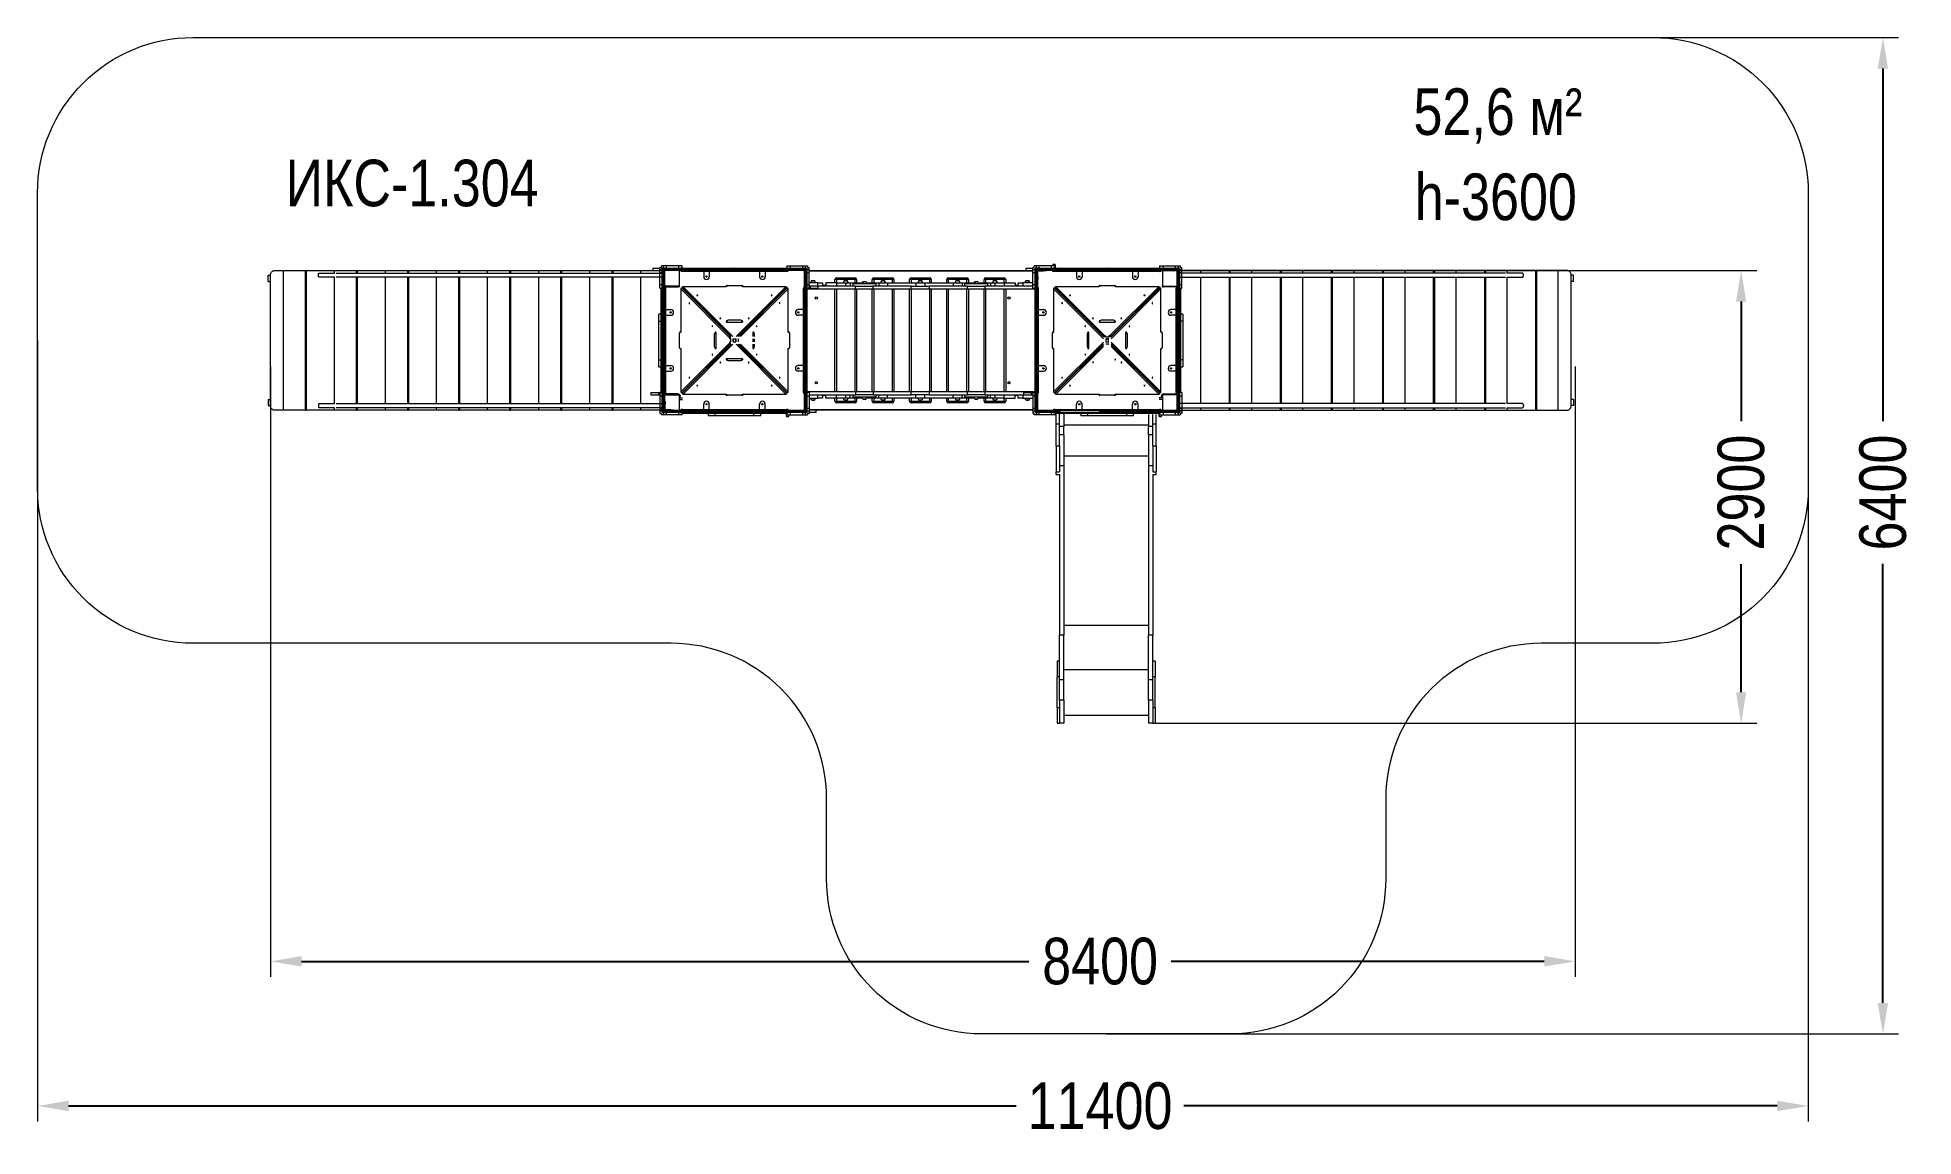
# Model space of a CAD drawing. Header units: millimetres. Extents: x -6334 to 5744, y -4425 to 2649.
import ezdxf

# ---------------------------------------------------------------- set-up
doc = ezdxf.new("R2010")
doc.units = ezdxf.units.MM
for name, color, linetype in [('DiKom', 7, 'Continuous'), ('DIKOM_АРТИКУЛ', 7, 'Continuous'), ('DIKOM_ЗОНА', 80, 'Continuous'), ('DIKOM_ОБЪЕКТ', 7, 'Continuous'), ('DIKOM_РАЗМЕР_ЗОНА', 7, 'Continuous'), ('DIKOM_РАЗМЕР_ОБЪЕКТА', 7, 'Continuous')]:
    doc.layers.add(name, color=color, linetype=linetype)
doc.styles.add('style1', font='arial.ttf', dxfattribs={"width": 0.8})
doc.dimstyles.new('1-50', dxfattribs={"dimtxt": 300, "dimasz": 200, "dimexe": 100, "dimexo": 0, "dimgap": 100, "dimtad": 0, "dimdec": 0, "dimtxsty": 'style1', "dimcen": 0, "dimclrd": 7, "dimclre": 7, "dimadec": 1, "dimazin": 2, "dimtfac": 1, "dimtdec": 0, "dimtmove": 0, "dimatfit": 3, "dimfxl": 0, "dimlwd": 25, "dimlwe": 18, "dimarcsym": 0})

msp = doc.modelspace()

# ---------------------------------------------------------------- texts
at = {"layer": 'DIKOM_АРТИКУЛ', "insert": (-4736.3, 1863), "char_height": 300, "width": 1667.537, "attachment_point": 1, "style": 'style1'}
msp.add_mtext('{\\fArial|b0|i0|c204|p34;ИКС}-1.{\\fArial|b0|i0|c204|p34;304}', dxfattribs=at)
at = {"layer": 'DIKOM_РАЗМЕР_ОБЪЕКТА', "char_height": 300, "width": 5885.531, "attachment_point": 1, "style": 'style1'}
for s, insert in [('52,6 м²', (2524.5, 2322.3)), ('h-3600', (2532.7, 1774))]:
    msp.add_mtext(s, dxfattribs=dict(at, insert=insert))

# ---------------------------------------------------------------- blocks, each defined once
blk = doc.blocks.new('A$C63A06CE2')
at = {"layer": 'DiKom', "color": 7, "linetype": 'Continuous', "lineweight": 15}
for p, q in [((80, 2667), (40, 2667)), ((40, 2667), (40, 2653)), ((80, 2667), (80, 2653)), ((840, 2667), (880, 2667)), ((840, 2667), (840, 2653)), ((880, 2667), (880, 2653)), ((10, 2625), (10, 2570)), ((10, 2570), (10, 2429)), ((910, 2570), (10, 2570)), ((880, 2653), (40, 2653)), ((910, 2570), (910, 2625)), ((910, 2429), (910, 2570)), ((10, 2429), (910, 2429)), ((10, 2429), (10, 2423)), ((10, 2423), (910, 2423)), ((10, 2423), (10, 2241)), ((910, 2429), (910, 2423)), ((910, 2241), (910, 2423)), ((27, 2339), (27, 2241)), ((53, 2241), (53, 2339)), ((867, 2339), (867, 2241)), ((893, 2241), (893, 2339)), ((10, 2241), (10, 2101)), ((27, 2241), (10, 2241)), ((27, 2230), (27, 131)), ((867, 2241), (53, 2241)), ((53, 131), (53, 2230)), ((867, 2230), (867, 131)), ((910, 2241), (893, 2241)), ((893, 131), (893, 2230)), ((910, 2101), (910, 2241)), ((10, 2101), (27, 2101)), ((10, 2101), (10, 2094)), ((10, 2094), (27, 2094)), ((10, 2094), (10, 1913)), ((53, 2101), (867, 2101)), ((53, 2094), (867, 2094)), ((893, 2101), (910, 2101)), ((893, 2094), (910, 2094)), ((910, 2101), (910, 2094)), ((910, 1913), (910, 2094)), ((10, 1913), (10, 1772)), ((27, 1913), (10, 1913)), ((867, 1913), (53, 1913)), ((910, 1913), (893, 1913)), ((910, 1772), (910, 1913)), ((10, 1772), (27, 1772)), ((10, 1772), (10, 1765)), ((10, 1765), (27, 1765)), ((10, 1765), (10, 1584)), ((53, 1772), (867, 1772)), ((53, 1765), (867, 1765)), ((893, 1772), (910, 1772)), ((893, 1765), (910, 1765)), ((910, 1772), (910, 1765)), ((910, 1584), (910, 1765)), ((10, 1584), (10, 1443)), ((27, 1584), (10, 1584)), ((867, 1584), (53, 1584)), ((910, 1584), (893, 1584)), ((910, 1443), (910, 1584)), ((10, 1443), (27, 1443)), ((10, 1443), (10, 1437)), ((10, 1437), (27, 1437)), ((10, 1437), (10, 1255)), ((53, 1443), (867, 1443)), ((53, 1437), (867, 1437)), ((893, 1443), (910, 1443)), ((893, 1437), (910, 1437)), ((910, 1443), (910, 1437)), ((910, 1255), (910, 1437)), ((10, 1255), (10, 1114)), ((27, 1255), (10, 1255)), ((867, 1255), (53, 1255)), ((910, 1255), (893, 1255)), ((910, 1114), (910, 1255)), ((10, 1114), (27, 1114)), ((10, 1114), (10, 1108)), ((10, 1108), (27, 1108)), ((10, 1108), (10, 926)), ((53, 1114), (867, 1114)), ((53, 1108), (867, 1108)), ((893, 1114), (910, 1114)), ((893, 1108), (910, 1108)), ((910, 1114), (910, 1108)), ((910, 926), (910, 1108)), ((10, 926), (10, 785)), ((27, 926), (10, 926)), ((867, 926), (53, 926)), ((910, 926), (893, 926)), ((910, 785), (910, 926)), ((10, 785), (27, 785)), ((10, 785), (10, 779)), ((10, 779), (27, 779)), ((10, 779), (10, 597)), ((53, 785), (867, 785)), ((53, 779), (867, 779)), ((893, 785), (910, 785)), ((893, 779), (910, 779)), ((910, 785), (910, 779)), ((910, 597), (910, 779)), ((10, 597), (10, 456)), ((27, 597), (10, 597)), ((867, 597), (53, 597)), ((910, 597), (893, 597)), ((910, 456), (910, 597)), ((10, 456), (27, 456)), ((10, 456), (10, 450)), ((10, 450), (27, 450)), ((10, 450), (10, 268)), ((53, 456), (867, 456)), ((53, 450), (867, 450)), ((893, 456), (910, 456)), ((893, 450), (910, 450)), ((910, 456), (910, 450)), ((910, 268), (910, 450)), ((27, 268), (10, 268)), ((10, 268), (10, 131)), ((867, 268), (53, 268)), ((910, 268), (893, 268)), ((910, 131), (910, 268)), ((10, 121), (0, 121)), ((190, 131), (10, 131)), ((10, 131), (10, 121)), ((190, 121), (10, 121)), ((110, 21), (110, 121)), ((120, 121), (120, 115)), ((190, 131), (190, 121)), ((190, 131), (370, 131)), ((190, 121), (370, 121)), ((370, 131), (370, 121)), ((370, 131), (550, 131)), ((370, 121), (550, 121)), ((550, 131), (550, 121)), ((550, 131), (730, 131)), ((550, 121), (730, 121)), ((730, 131), (730, 121)), ((910, 131), (730, 131)), ((910, 121), (730, 121)), ((800, 121), (800, 115)), ((810, 121), (810, 21)), ((910, 131), (910, 121)), ((920, 121), (910, 121)), ((10, 21), (110, 21)), ((110, 111), (116, 111)), ((110, 29), (116, 29)), ((116, 111), (116, 29)), ((800, 115), (120, 115)), ((810, 111), (804, 111)), ((804, 29), (804, 111)), ((810, 29), (804, 29)), ((810, 21), (910, 21)), ((818, 21), (818, 15)), ((830, 15), (818, 15)), ((830, 21), (830, 0)), ((841, 21), (841, 0))]:
    blk.add_line(p, q, dxfattribs=at)
at = {"layer": 'DiKom', "color": 7, "linetype": 'Continuous', "lineweight": 15, "flags": 128}
for points in [[(40, 2653), (37, 2653), (33, 2652), (30, 2651), (27, 2650), (24, 2649), (21, 2647), (19, 2645), (17, 2642), (15, 2640), (13, 2637), (12, 2634), (11, 2631), (10, 2628), (10, 2625)], [(910, 2625), (910, 2628), (909, 2631), (908, 2634), (907, 2637), (905, 2640), (903, 2642), (901, 2645), (899, 2647), (896, 2649), (893, 2650), (890, 2651), (887, 2652), (883, 2653), (880, 2653)], [(40, 2345), (38, 2345), (36, 2345), (34, 2344), (32, 2344), (30, 2343), (29, 2342), (28, 2341), (27, 2340), (27, 2339), (27, 2339)], [(53, 2339), (53, 2339), (53, 2340), (52, 2341), (51, 2342), (50, 2343), (48, 2344), (46, 2344), (44, 2345), (42, 2345), (40, 2345)], [(867, 2339), (867, 2339), (867, 2340), (868, 2341), (869, 2342), (870, 2343), (872, 2344), (874, 2344), (876, 2345), (878, 2345), (880, 2345)], [(880, 2345), (882, 2345), (884, 2345), (886, 2344), (888, 2344), (890, 2343), (891, 2342), (892, 2341), (893, 2340), (893, 2339), (893, 2339)]]:
    blk.add_lwpolyline(points, dxfattribs=at)
at = {"layer": 'DiKom', "color": 7, "linetype": 'Continuous', "lineweight": 15}
for centre, radius, start, end in [((120, 111), 10, 90, 180), ((800, 111), 10, 0, 90), ((102, 29), 14, 304.8499, 0), ((120, 111), 4, 90, 180), ((800, 111), 4, 0, 90), ((818, 29), 14, 180, 270)]:
    blk.add_arc(centre, radius, start, end, dxfattribs=at)
blk = doc.blocks.new('*D10')
at = {"layer": 'Defpoints', "color": 0, "transparency": 16777216}
for p in [(915, 1149), (4634, 1149), (861, -1765)]:
    blk.add_point(p, dxfattribs=at)
at = {"layer": 'DIKOM_РАЗМЕР_ОБЪЕКТА', "color": 7, "lineweight": 18, "transparency": 16777216}
for p, q in [((915, 1149), (4734, 1149)), ((861, -1765), (4734, -1765))]:
    blk.add_line(p, q, dxfattribs=at)
at = {"layer": 'DIKOM_РАЗМЕР_ОБЪЕКТА', "color": 7, "lineweight": 25, "transparency": 16777216}
for p, q in [((4634, 949), (4634, 180)), ((4634, -1565), (4634, -740))]:
    blk.add_line(p, q, dxfattribs=at)
at = {"layer": 'DIKOM_РАЗМЕР_ОБЪЕКТА', "color": 7, "transparency": 16777216}
for points in [[(4601, 949), (4667, 949), (4634, 1149)], [(4601, -1565), (4667, -1565), (4634, -1765)]]:
    blk.add_solid(points, dxfattribs=at)
at = {"layer": 'DIKOM_РАЗМЕР_ОБЪЕКТА', "color": 0, "transparency": 16777216, "insert": (4634, -280), "char_height": 300, "attachment_point": 5, "rotation": 90, "style": 'style1'}
blk.add_mtext('2900', dxfattribs=at)
blk = doc.blocks.new('*D11')
at = {"layer": 'Defpoints', "color": 0, "transparency": 16777216}
for p in [(-4834, 532), (3566, 532), (3566, -3298)]:
    blk.add_point(p, dxfattribs=at)
at = {"layer": 'DIKOM_РАЗМЕР_ОБЪЕКТА', "color": 7, "lineweight": 18, "transparency": 16777216}
for p, q in [((-4834, 532), (-4834, -3398)), ((3566, 532), (3566, -3398))]:
    blk.add_line(p, q, dxfattribs=at)
at = {"layer": 'DIKOM_РАЗМЕР_ОБЪЕКТА', "color": 7, "lineweight": 25, "transparency": 16777216}
for p, q in [((-4634, -3298), (49, -3298)), ((3366, -3298), (965, -3298))]:
    blk.add_line(p, q, dxfattribs=at)
at = {"layer": 'DIKOM_РАЗМЕР_ОБЪЕКТА', "color": 7, "transparency": 16777216}
for points in [[(-4634, -3264), (-4634, -3331), (-4834, -3298)], [(3366, -3264), (3366, -3331), (3566, -3298)]]:
    blk.add_solid(points, dxfattribs=at)
at = {"layer": 'DIKOM_РАЗМЕР_ОБЪЕКТА', "color": 0, "transparency": 16777216, "insert": (507, -3298), "char_height": 300, "attachment_point": 5, "style": 'style1'}
blk.add_mtext('8400', dxfattribs=at)
blk = doc.blocks.new('*D12')
at = {"layer": 'Defpoints', "color": 0, "transparency": 16777216}
for p in [(-6334, 700), (5066, 700), (-6334, -4229)]:
    blk.add_point(p, dxfattribs=at)
at = {"layer": 'DIKOM_РАЗМЕР_ЗОНА', "color": 7, "lineweight": 18, "transparency": 16777216}
for p, q in [((-6334, 700), (-6334, -4329)), ((5066, 700), (5066, -4329))]:
    blk.add_line(p, q, dxfattribs=at)
at = {"layer": 'DIKOM_РАЗМЕР_ЗОНА', "color": 7, "lineweight": 25, "transparency": 16777216}
for p, q in [((-6134, -4229), (-33, -4229)), ((4866, -4229), (1047, -4229))]:
    blk.add_line(p, q, dxfattribs=at)
at = {"layer": 'DIKOM_РАЗМЕР_ЗОНА', "color": 7, "transparency": 16777216}
for points in [[(-6134, -4195), (-6134, -4262), (-6334, -4229)], [(4866, -4195), (4866, -4262), (5066, -4229)]]:
    blk.add_solid(points, dxfattribs=at)
at = {"layer": 'DIKOM_РАЗМЕР_ЗОНА', "color": 0, "transparency": 16777216, "insert": (507, -4229), "char_height": 300, "attachment_point": 5, "style": 'style1'}
blk.add_mtext('11400', dxfattribs=at)
blk = doc.blocks.new('*D13')
at = {"layer": 'Defpoints', "color": 0, "transparency": 16777216}
for p in [(953, 2649), (5547, 2649), (546, -3765)]:
    blk.add_point(p, dxfattribs=at)
at = {"layer": 'DIKOM_РАЗМЕР_ЗОНА', "color": 7, "lineweight": 18, "transparency": 16777216}
for p, q in [((953, 2649), (5647, 2649)), ((546, -3765), (5647, -3765))]:
    blk.add_line(p, q, dxfattribs=at)
at = {"layer": 'DIKOM_РАЗМЕР_ЗОНА', "color": 7, "lineweight": 25, "transparency": 16777216}
for p, q in [((5547, 2449), (5547, 179)), ((5547, -3565), (5547, -738))]:
    blk.add_line(p, q, dxfattribs=at)
at = {"layer": 'DIKOM_РАЗМЕР_ЗОНА', "color": 7, "transparency": 16777216}
for points in [[(5513, 2449), (5580, 2449), (5547, 2649)], [(5513, -3565), (5580, -3565), (5547, -3765)]]:
    blk.add_solid(points, dxfattribs=at)
at = {"layer": 'DIKOM_РАЗМЕР_ЗОНА', "color": 0, "transparency": 16777216, "insert": (5547, -280), "char_height": 300, "attachment_point": 5, "rotation": 90, "style": 'style1'}
blk.add_mtext('6400', dxfattribs=at)

# ---------------------------------------------------------------- dimensions: what is measured, and where the dimension line sits
at = {"layer": 'DIKOM_РАЗМЕР_ЗОНА'}
dim = msp.add_linear_dim(base=(5546.7, 2649.5), p1=(546.1, -3765.5), p2=(952.9, 2649.5), angle=90, text='6400', dimstyle='1-50', dxfattribs=at)
dim.commit()
dim.dimension.update_dxf_attribs({"geometry": '*D13', "text_midpoint": (5546.7, -279.6), "dimtype": 160})
dim = msp.add_linear_dim(base=(-6333.8, -4228.5), p1=(5066.2, 699.5), p2=(-6333.8, 699.5), dimstyle='1-50', dxfattribs=at)
dim.commit()
dim.dimension.update_dxf_attribs({"geometry": '*D12', "text_midpoint": (507.2, -4228.5), "dimtype": 160})
at = {"layer": 'DIKOM_РАЗМЕР_ОБЪЕКТА'}
dim = msp.add_linear_dim(base=(4634, 1149.5), p1=(861.1, -1765.5), p2=(915.4, 1149.5), angle=90, text='2900', dimstyle='1-50', dxfattribs=at)
dim.commit()
dim.dimension.update_dxf_attribs({"geometry": '*D10', "text_midpoint": (4634, -279.6), "dimtype": 160})
dim = msp.add_linear_dim(base=(3566.2, -3297.5), p1=(-4833.8, 531.6), p2=(3566.2, 531.6), dimstyle='1-50', dxfattribs=at)
dim.commit()
dim.dimension.update_dxf_attribs({"geometry": '*D11', "text_midpoint": (507.2, -3297.5), "dimtype": 160})

# ---------------------------------------------------------------- linework, layer by layer
at = {"layer": 'DIKOM_ЗОНА', "color": 3, "lineweight": 15}
msp.add_lwpolyline([(5066.2, -250.5, -0.4142136), (4066.2, -1250.5), (3346.1, -1250.5, 0.4142136), (2346.1, -2250.5), (2346.1, -2765.5, -0.4142136), (1346.1, -3765.5), (-253.9, -3765.5, -0.4142136), (-1253.9, -2765.5), (-1253.9, -2250.5, 0.4142136), (-2253.9, -1250.5), (-5333.8, -1250.5, -0.4142136), (-6333.8, -250.5), (-6333.8, 1649.5, -0.4142136), (-5333.8, 2649.5), (4066.2, 2649.5, -0.4142136), (5066.2, 1649.5)], format="xyb", close=True, dxfattribs=at)
at = {"layer": 'DIKOM_ОБЪЕКТ', "color": 7, "linetype": 'Continuous', "lineweight": 15}
for p, q in [((-2371.9, 1164.5), (-2371.9, 1149.5)), ((-2371.9, 1164.5), (-2326.9, 1164.5)), ((-2371.9, 1149.5), (-2326.9, 1149.5)), ((-2326.9, 1155.6), (-2326.9, 1169.5)), ((-2326.9, 1155.6), (-2311.9, 1155.6)), ((-2326.9, 1137.3), (-2326.9, 1155.6)), ((-2326.9, 1137.3), (-2311.9, 1137.3)), ((-2326.9, 1058.7), (-2326.9, 1137.3)), ((-2302.9, 1179.5), (-2316.9, 1179.5)), ((-2302.9, 1164.5), (-2311.9, 1164.5)), ((-2311.9, 1155.6), (-2311.9, 1164.5)), ((-2311.9, 1146.5), (-2311.9, 1155.6)), ((-2305.9, 1154.5), (-2311.9, 1154.5)), ((-2311.9, 1140.3), (-2311.9, 1146.5)), ((-2311.9, 1126.5), (-2311.9, 1140.3)), ((-2311.9, 1039.1), (-2311.9, 1126.5)), ((-2305.9, 1154.5), (-2305.9, 1152.5)), ((-2305.9, 1152.5), (-2305.9, 1137.1)), ((-2302.9, 1152.5), (-2305.9, 1152.5)), ((-2302.9, 1137.1), (-2305.9, 1137.1)), ((-2305.9, 1137.1), (-2305.9, 1121.2)), ((-2302.9, 1121.2), (-2305.9, 1121.2)), ((-2305.9, 1121.2), (-2305.9, 1033.7)), ((-2302.9, 1164.5), (-2302.9, 1179.5)), ((-2284.6, 1179.5), (-2302.9, 1179.5)), ((-2293.9, 1164.5), (-2302.9, 1164.5)), ((-2302.9, 1137.1), (-2302.9, 1152.5)), ((-2302.9, 1121.2), (-2302.9, 1137.1)), ((-2302.9, 1033.7), (-2302.9, 1121.2)), ((-2301.9, 1164.5), (-2301.9, 1158.5)), ((-2299.9, 1158.5), (-2301.9, 1158.5)), ((-2284.3, 1158.5), (-2299.9, 1158.5)), ((-2299.9, 1155.5), (-2299.9, 1158.5)), ((-2299.9, 1155.5), (-2284.3, 1155.5)), ((-2296.9, 1146.5), (-2296.9, 1140.3)), ((-2296.9, 1140.3), (-2296.9, 1126.5)), ((-2296.9, 1126.5), (-2296.9, 1039.1)), ((-2293.9, 1164.5), (-2287.6, 1164.5)), ((-2287.6, 1149.5), (-2293.9, 1149.5)), ((-2287.6, 1164.5), (-2274, 1164.5)), ((-2274, 1149.5), (-2287.6, 1149.5)), ((-2284.6, 1164.5), (-2284.6, 1179.5)), ((-2206.1, 1179.5), (-2284.6, 1179.5)), ((-2284.3, 1155.5), (-2284.3, 1158.5)), ((-2268.6, 1158.5), (-2284.3, 1158.5)), ((-2284.3, 1155.5), (-2268.6, 1155.5)), ((-2274, 1164.5), (-2195.3, 1164.5)), ((-2195.3, 1149.5), (-2274, 1149.5)), ((-2268.6, 1155.5), (-2268.6, 1158.5)), ((-2189.8, 1158.5), (-2268.6, 1158.5)), ((-2268.6, 1155.5), (-2189.8, 1155.5)), ((-2206.1, 1164.5), (-2206.1, 1179.5)), ((-2192, 1179.5), (-2206.1, 1179.5)), ((-2195.3, 1164.5), (-2150.4, 1164.5)), ((-2150.4, 1149.5), (-2195.3, 1149.5)), ((-2192, 1179.4), (-2192, 1179.5)), ((-2182.9, 1179.4), (-2192, 1179.4)), ((-2182.9, 1164.6), (-2192, 1164.6)), ((-2192, 1164.5), (-2192, 1164.6)), ((-2189.8, 1155.5), (-2189.8, 1158.5)), ((-2152.4, 1158.5), (-2189.8, 1158.5)), ((-2189.8, 1155.5), (-2152.4, 1155.5)), ((-2182.9, 1164.6), (-2182.9, 1179.4)), ((-2182.5, 1149.5), (-2182.5, 1143.5)), ((-2044.9, 1143.5), (-2182.5, 1143.5)), ((-1893.8, 1158.5), (-2152.4, 1158.5)), ((-2152.4, 1155.5), (-2152.4, 1158.5)), ((-2152.4, 1155.5), (-1893.8, 1155.5)), ((-2150.4, 1164.5), (-1893.5, 1164.5)), ((-1893.5, 1149.5), (-2150.4, 1149.5)), ((-2044.9, 1146.5), (-2044.9, 1149.5)), ((-2026.9, 1146.5), (-2044.9, 1146.5)), ((-2044.9, 1146.5), (-2044.9, 1143.5)), ((-2008.9, 1143.5), (-2044.9, 1143.5)), ((-2044.9, 1143.5), (-2044.9, 1109.5)), ((-2026.9, 1149.5), (-2026.9, 1146.5)), ((-2008.9, 1146.5), (-2026.9, 1146.5)), ((-2008.9, 1149.5), (-2008.9, 1146.5)), ((-2008.9, 1146.5), (-2008.9, 1143.5)), ((-2008.9, 1143.5), (-2008.9, 1109.5)), ((-1684.9, 1143.5), (-2008.9, 1143.5)), ((-1893.8, 1155.5), (-1893.8, 1158.5)), ((-1859.1, 1158.5), (-1893.8, 1158.5)), ((-1893.8, 1155.5), (-1859.1, 1155.5)), ((-1893.5, 1164.5), (-1853.6, 1164.5)), ((-1853.6, 1149.5), (-1893.5, 1149.5)), ((-1859.1, 1155.5), (-1859.1, 1158.5)), ((-1840.1, 1164.5), (-1800.2, 1164.5)), ((-1800.2, 1149.5), (-1840.1, 1149.5)), ((-1834.6, 1155.5), (-1834.6, 1158.5)), ((-1799.9, 1158.5), (-1834.6, 1158.5)), ((-1834.6, 1155.5), (-1799.9, 1155.5)), ((-1800.2, 1164.5), (-1551.3, 1164.5)), ((-1551.3, 1149.5), (-1800.2, 1149.5)), ((-1799.9, 1155.5), (-1799.9, 1158.5)), ((-1549.3, 1158.5), (-1799.9, 1158.5)), ((-1799.9, 1155.5), (-1549.3, 1155.5)), ((-1684.9, 1146.5), (-1684.9, 1149.5)), ((-1666.9, 1146.5), (-1684.9, 1146.5)), ((-1684.9, 1146.5), (-1684.9, 1143.5)), ((-1648.9, 1143.5), (-1684.9, 1143.5)), ((-1684.9, 1143.5), (-1684.9, 1109.5)), ((-1666.9, 1149.5), (-1666.9, 1146.5)), ((-1648.9, 1146.5), (-1666.9, 1146.5)), ((-1648.9, 1149.5), (-1648.9, 1146.5)), ((-1648.9, 1146.5), (-1648.9, 1143.5)), ((-1648.9, 1143.5), (-1648.9, 1109.5)), ((-1511.2, 1143.5), (-1648.9, 1143.5)), ((-1551.3, 1164.5), (-1507.3, 1164.5)), ((-1507.3, 1149.5), (-1551.3, 1149.5)), ((-1549.3, 1155.5), (-1549.3, 1158.5)), ((-1512.7, 1158.5), (-1549.3, 1158.5)), ((-1549.3, 1155.5), (-1512.7, 1155.5)), ((-1425.2, 1158.5), (-1512.7, 1158.5)), ((-1512.7, 1155.5), (-1512.7, 1158.5)), ((-1512.7, 1155.5), (-1425.2, 1155.5)), ((-1511.2, 1149.5), (-1511.2, 1143.5)), ((-1510.8, 1179.4), (-1510.8, 1164.6)), ((-1510.8, 1179.4), (-1501.7, 1179.4)), ((-1510.8, 1164.6), (-1501.7, 1164.6)), ((-1507.3, 1164.5), (-1419.8, 1164.5)), ((-1419.8, 1149.5), (-1507.3, 1149.5)), ((-1501.7, 1179.5), (-1501.7, 1179.4)), ((-1501.7, 1179.5), (-1487.7, 1179.5)), ((-1501.7, 1164.6), (-1501.7, 1164.5)), ((-1487.7, 1179.5), (-1487.7, 1164.5)), ((-1487.7, 1179.5), (-1409.1, 1179.5)), ((-1409.3, 1158.5), (-1425.2, 1158.5)), ((-1425.2, 1155.5), (-1425.2, 1158.5)), ((-1425.2, 1155.5), (-1409.3, 1155.5)), ((-1419.8, 1164.5), (-1406, 1164.5)), ((-1406, 1149.5), (-1419.8, 1149.5)), ((-1409.3, 1155.5), (-1409.3, 1158.5)), ((-1393.9, 1158.5), (-1409.3, 1158.5)), ((-1409.3, 1155.5), (-1393.9, 1155.5)), ((-1409.1, 1179.5), (-1409.1, 1164.5)), ((-1409.1, 1179.5), (-1390.8, 1179.5)), ((-1406, 1164.5), (-1399.9, 1164.5)), ((-1399.9, 1149.5), (-1406, 1149.5)), ((-1399.9, 1164.5), (-1390.8, 1164.5)), ((-1396.9, 1140.3), (-1396.9, 1146.5)), ((-1396.9, 1126.5), (-1396.9, 1140.3)), ((-1396.9, 1039.1), (-1396.9, 1126.5)), ((-1393.9, 1155.5), (-1393.9, 1158.5)), ((-1391.9, 1158.5), (-1393.9, 1158.5)), ((-1391.9, 1164.5), (-1391.9, 1158.5)), ((-1390.9, 1152.5), (-1390.9, 1137.1)), ((-1387.9, 1152.5), (-1390.9, 1152.5)), ((-1387.9, 1137.1), (-1390.9, 1137.1)), ((-1390.9, 1137.1), (-1390.9, 1121.2)), ((-1387.9, 1121.2), (-1390.9, 1121.2)), ((-1390.9, 1121.2), (-1390.9, 1033.7)), ((-1390.8, 1179.5), (-1390.8, 1164.5)), ((-1390.8, 1179.5), (-1376.9, 1179.5)), ((-1390.8, 1164.5), (-1381.9, 1164.5)), ((-1381.9, 1154.5), (-1387.9, 1154.5)), ((-1387.9, 1152.5), (-1387.9, 1154.5)), ((-1387.9, 1137.1), (-1387.9, 1152.5)), ((-1387.9, 1121.2), (-1387.9, 1137.1)), ((-1387.9, 1033.7), (-1387.9, 1121.2)), ((-1381.9, 1155.6), (-1381.9, 1164.5)), ((-1381.9, 1155.6), (-1366.9, 1155.6)), ((-1381.9, 1146.5), (-1381.9, 1155.6)), ((-1381.9, 1146.5), (-1381.9, 1140.3)), ((-1381.9, 1140.3), (-1381.9, 1126.5)), ((-1381.9, 1137.3), (-1366.9, 1137.3)), ((-1381.9, 1126.5), (-1381.9, 1039.1)), ((-1376.9, 1179.5), (-1376.9, 1169.5)), ((-1376.9, 1169.5), (-1366.9, 1169.5)), ((-1366.9, 1155.6), (-1366.9, 1169.5)), ((-1366.9, 1137.3), (-1366.9, 1155.6)), ((-1366.9, 1149.5), (28.1, 1149.5)), ((73.1, 1144.5), (-1366.9, 1144.5)), ((-1366.9, 1058.7), (-1366.9, 1137.3)), ((-1200.2, 1070.5), (-1200.2, 1092.1)), ((-1190.2, 1092.1), (-1200.2, 1092.1)), ((-1190.2, 1102.1), (-1190.2, 1092.1)), ((-1190.2, 1102.1), (-1070.2, 1102.1)), ((-1070.2, 1092.1), (-1190.2, 1092.1)), ((-1190.2, 1092.1), (-1190.2, 1070.5)), ((-1070.2, 1092.1), (-1070.2, 1102.1)), ((-1060.2, 1092.1), (-1070.2, 1092.1)), ((-1070.2, 1070.5), (-1070.2, 1092.1)), ((-1060.2, 1092.1), (-1060.2, 1070.5)), ((-960.2, 1070.5), (-960.2, 1092.1)), ((-950.2, 1092.1), (-960.2, 1092.1)), ((-950.2, 1102.1), (-950.2, 1092.1)), ((-950.2, 1102.1), (-830.2, 1102.1)), ((-830.2, 1092.1), (-950.2, 1092.1)), ((-950.2, 1092.1), (-950.2, 1070.5)), ((-830.2, 1092.1), (-830.2, 1102.1)), ((-820.2, 1092.1), (-830.2, 1092.1)), ((-830.2, 1070.5), (-830.2, 1092.1)), ((-820.2, 1092.1), (-820.2, 1070.5)), ((-710.2, 1092.1), (-720.2, 1092.1)), ((-720.2, 1070.5), (-720.2, 1092.1)), ((-710.2, 1102.1), (-710.2, 1092.1)), ((-710.2, 1102.1), (-590.2, 1102.1)), ((-590.2, 1092.1), (-710.2, 1092.1)), ((-710.2, 1092.1), (-710.2, 1070.5)), ((-590.2, 1092.1), (-590.2, 1102.1)), ((-580.2, 1092.1), (-590.2, 1092.1)), ((-590.2, 1070.5), (-590.2, 1092.1)), ((-580.2, 1092.1), (-580.2, 1070.5)), ((-470.2, 1092.1), (-480.2, 1092.1)), ((-480.2, 1070.5), (-480.2, 1092.1)), ((-470.2, 1102.1), (-470.2, 1092.1)), ((-470.2, 1102.1), (-350.2, 1102.1)), ((-350.2, 1092.1), (-470.2, 1092.1)), ((-470.2, 1092.1), (-470.2, 1070.5)), ((-350.2, 1092.1), (-350.2, 1102.1)), ((-340.2, 1092.1), (-350.2, 1092.1)), ((-350.2, 1070.5), (-350.2, 1092.1)), ((-340.2, 1092.1), (-340.2, 1070.5)), ((-230.2, 1092.1), (-240.2, 1092.1)), ((-240.2, 1070.5), (-240.2, 1092.1)), ((-230.2, 1102.1), (-230.2, 1092.1)), ((-230.2, 1102.1), (-110.2, 1102.1)), ((-110.2, 1092.1), (-230.2, 1092.1)), ((-230.2, 1092.1), (-230.2, 1070.5)), ((-110.2, 1092.1), (-110.2, 1102.1)), ((-100.2, 1092.1), (-110.2, 1092.1)), ((-110.2, 1070.5), (-110.2, 1092.1)), ((-100.2, 1092.1), (-100.2, 1070.5)), ((28.1, 1164.5), (28.1, 1149.5)), ((28.1, 1164.5), (73.1, 1164.5)), ((28.1, 1149.5), (73.1, 1149.5)), ((73.1, 1155.6), (73.1, 1169.5)), ((73.1, 1169.5), (83.1, 1169.5)), ((73.1, 1155.6), (88.1, 1155.6)), ((73.1, 1137.3), (73.1, 1155.6)), ((73.1, 1137.3), (88.1, 1137.3)), ((73.1, 1058.7), (73.1, 1137.3)), ((83.1, 1169.5), (83.1, 1179.5)), ((97.1, 1179.5), (83.1, 1179.5)), ((97.1, 1164.5), (88.1, 1164.5)), ((88.1, 1155.6), (88.1, 1164.5)), ((88.1, 1146.5), (88.1, 1155.6)), ((94.1, 1154.5), (88.1, 1154.5)), ((88.1, 1140.3), (88.1, 1146.5)), ((88.1, 1126.6), (88.1, 1140.3)), ((88.1, 1048), (88.1, 1126.6)), ((94.1, 1154.5), (94.1, 1152.5)), ((94.1, 1152.5), (94.1, 1136.9)), ((94.1, 1152.5), (97.1, 1152.5)), ((94.1, 1136.9), (97.1, 1136.9)), ((94.1, 1136.9), (94.1, 1121.2)), ((94.1, 1121.2), (97.1, 1121.2)), ((94.1, 1121.2), (94.1, 1042.5)), ((97.1, 1164.5), (97.1, 1179.5)), ((115.4, 1179.5), (97.1, 1179.5)), ((106.1, 1164.5), (97.1, 1164.5)), ((97.1, 1136.9), (97.1, 1152.5)), ((97.1, 1121.2), (97.1, 1136.9)), ((97.1, 1042.5), (97.1, 1121.2)), ((98.1, 1158.5), (98.1, 1164.5)), ((100.1, 1158.5), (98.1, 1158.5)), ((115.7, 1158.5), (100.1, 1158.5)), ((100.1, 1155.5), (100.1, 1158.5)), ((100.1, 1155.5), (115.7, 1155.5)), ((103.1, 1146.5), (103.1, 1140.3)), ((106.1, 1143.5), (103.1, 1143.5)), ((103.1, 1140.3), (103.1, 1126.6)), ((103.1, 1126.6), (103.1, 1048)), ((103.1, 1109.5), (106.1, 1109.5)), ((103.1, 1091.5), (106.1, 1091.5)), ((106.1, 1164.5), (112.4, 1164.5)), ((112.4, 1149.5), (106.1, 1149.5)), ((106.1, 1109.5), (106.1, 1143.5)), ((106.1, 1109.5), (106.1, 1091.5)), ((109.1, 1149.5), (109.1, 1146.5)), ((109.1, 1146.5), (143.1, 1146.5)), ((112.4, 1164.5), (126, 1164.5)), ((126, 1149.5), (112.4, 1149.5)), ((115.4, 1164.5), (115.4, 1179.5)), ((193.9, 1179.5), (115.4, 1179.5)), ((115.7, 1155.5), (115.7, 1158.5)), ((131.4, 1158.5), (115.7, 1158.5)), ((115.7, 1155.5), (131.4, 1155.5)), ((126, 1164.5), (204.7, 1164.5)), ((204.7, 1149.5), (126, 1149.5)), ((131.4, 1155.5), (131.4, 1158.5)), ((210.2, 1158.5), (131.4, 1158.5)), ((131.4, 1155.5), (210.2, 1155.5)), ((143.1, 1146.5), (143.1, 1149.5)), ((161.1, 1146.5), (143.1, 1146.5)), ((161.1, 1146.5), (161.1, 1149.5)), ((193.9, 1164.5), (193.9, 1179.5)), ((208, 1179.5), (193.9, 1179.5)), ((202.1, 1143.5), (202.1, 1149.5)), ((355.1, 1143.5), (202.1, 1143.5)), ((218.1, 1188.5), (203.1, 1188.5)), ((203.1, 1188.5), (203.1, 1179.5)), ((204.7, 1164.5), (249.6, 1164.5)), ((249.6, 1149.5), (204.7, 1149.5)), ((208, 1179.4), (208, 1179.5)), ((217.1, 1179.4), (208, 1179.4)), ((217.1, 1164.6), (208, 1164.6)), ((208, 1164.5), (208, 1164.6)), ((210.2, 1155.5), (210.2, 1158.5)), ((247.6, 1158.5), (210.2, 1158.5)), ((210.2, 1155.5), (247.6, 1155.5)), ((217.1, 1164.6), (217.1, 1179.4)), ((218.1, 1188.5), (218.1, 1164.5)), ((506.2, 1158.5), (247.6, 1158.5)), ((247.6, 1155.5), (247.6, 1158.5)), ((247.6, 1155.5), (506.2, 1155.5)), ((249.6, 1164.5), (506.5, 1164.5)), ((506.5, 1149.5), (249.6, 1149.5)), ((355.1, 1146.5), (355.1, 1149.5)), ((373.1, 1146.5), (355.1, 1146.5)), ((355.1, 1146.5), (355.1, 1143.5)), ((391.1, 1143.5), (355.1, 1143.5)), ((355.1, 1143.5), (355.1, 1109.5)), ((373.1, 1149.5), (373.1, 1146.5)), ((391.1, 1146.5), (373.1, 1146.5)), ((391.1, 1149.5), (391.1, 1146.5)), ((391.1, 1146.5), (391.1, 1143.5)), ((391.1, 1143.5), (391.1, 1109.5)), ((715.1, 1143.5), (391.1, 1143.5)), ((540.9, 1158.5), (506.2, 1158.5)), ((506.2, 1155.5), (506.2, 1158.5)), ((506.2, 1155.5), (540.9, 1155.5)), ((506.5, 1164.5), (546.4, 1164.5)), ((546.4, 1149.5), (506.5, 1149.5)), ((540.9, 1155.5), (540.9, 1158.5)), ((559.9, 1164.5), (599.8, 1164.5)), ((599.8, 1149.5), (559.9, 1149.5)), ((565.4, 1155.5), (565.4, 1158.5)), ((600.1, 1158.5), (565.4, 1158.5)), ((565.4, 1155.5), (600.1, 1155.5)), ((599.8, 1164.5), (848.7, 1164.5)), ((848.7, 1149.5), (599.8, 1149.5)), ((600.1, 1155.5), (600.1, 1158.5)), ((850.7, 1158.5), (600.1, 1158.5)), ((600.1, 1155.5), (850.7, 1155.5)), ((715.1, 1146.5), (715.1, 1149.5)), ((733.1, 1146.5), (715.1, 1146.5)), ((715.1, 1146.5), (715.1, 1143.5)), ((751.1, 1143.5), (715.1, 1143.5)), ((715.1, 1143.5), (715.1, 1109.5)), ((733.1, 1149.5), (733.1, 1146.5)), ((751.1, 1146.5), (733.1, 1146.5)), ((751.1, 1149.5), (751.1, 1146.5)), ((751.1, 1146.5), (751.1, 1143.5)), ((751.1, 1143.5), (751.1, 1109.5)), ((888.8, 1143.5), (751.1, 1143.5)), ((848.7, 1164.5), (892.7, 1164.5)), ((892.7, 1149.5), (848.7, 1149.5)), ((850.7, 1155.5), (850.7, 1158.5)), ((887.3, 1158.5), (850.7, 1158.5)), ((850.7, 1155.5), (887.3, 1155.5)), ((974.8, 1158.5), (887.3, 1158.5)), ((887.3, 1155.5), (887.3, 1158.5)), ((887.3, 1155.5), (974.8, 1155.5)), ((888.8, 1143.5), (888.8, 1149.5)), ((889.2, 1179.4), (889.2, 1164.6)), ((889.2, 1179.4), (898.3, 1179.4)), ((889.2, 1164.6), (898.3, 1164.6)), ((892.7, 1164.5), (980.2, 1164.5)), ((980.2, 1149.5), (892.7, 1149.5)), ((898.3, 1179.5), (898.3, 1179.4)), ((898.3, 1179.5), (912.3, 1179.5)), ((898.3, 1164.6), (898.3, 1164.5)), ((912.3, 1179.5), (912.3, 1164.5)), ((912.3, 1179.5), (990.9, 1179.5)), ((990.7, 1158.5), (974.8, 1158.5)), ((974.8, 1155.5), (974.8, 1158.5)), ((974.8, 1155.5), (990.7, 1155.5)), ((980.2, 1164.5), (994, 1164.5)), ((994, 1149.5), (980.2, 1149.5)), ((990.7, 1155.5), (990.7, 1158.5)), ((1006.1, 1158.5), (990.7, 1158.5)), ((990.7, 1155.5), (1006.1, 1155.5)), ((990.9, 1179.5), (990.9, 1164.5)), ((990.9, 1179.5), (1009.2, 1179.5)), ((994, 1164.5), (1000.1, 1164.5)), ((1000.1, 1149.5), (994, 1149.5)), ((1000.1, 1164.5), (1009.2, 1164.5)), ((1003.1, 1140.3), (1003.1, 1146.5)), ((1003.1, 1126.6), (1003.1, 1140.3)), ((1003.1, 1048), (1003.1, 1126.6)), ((1006.1, 1155.5), (1006.1, 1158.5)), ((1008.1, 1158.5), (1006.1, 1158.5)), ((1008.1, 1158.5), (1008.1, 1164.5)), ((1009.1, 1152.5), (1009.1, 1136.9)), ((1009.1, 1152.5), (1012.1, 1152.5)), ((1009.1, 1136.9), (1012.1, 1136.9)), ((1009.1, 1136.9), (1009.1, 1121.2)), ((1009.1, 1121.2), (1012.1, 1121.2)), ((1009.1, 1121.2), (1009.1, 1042.5)), ((1009.2, 1179.5), (1009.2, 1164.5)), ((1009.2, 1179.5), (1023.1, 1179.5)), ((1009.2, 1164.5), (1018.1, 1164.5)), ((1018.1, 1154.5), (1012.1, 1154.5)), ((1012.1, 1152.5), (1012.1, 1154.5)), ((1012.1, 1136.9), (1012.1, 1152.5)), ((1012.1, 1121.2), (1012.1, 1136.9)), ((1012.1, 1042.5), (1012.1, 1121.2)), ((1018.1, 1155.6), (1018.1, 1164.5)), ((1018.1, 1155.6), (1033.1, 1155.6)), ((1018.1, 1146.5), (1018.1, 1155.6)), ((1018.1, 1146.5), (1018.1, 1140.3)), ((1018.1, 1140.3), (1018.1, 1126.6)), ((1018.1, 1137.3), (1033.1, 1137.3)), ((1018.1, 1126.6), (1018.1, 1048)), ((1033.1, 1155.6), (1033.1, 1169.5)), ((1033.1, 1137.3), (1033.1, 1155.6)), ((1033.1, 1058.7), (1033.1, 1137.3)), ((-2326.9, 1058.7), (-2311.9, 1058.7)), ((-2326.9, 1044.6), (-2326.9, 1058.7)), ((-2326.9, 1044.6), (-2326.8, 1044.6)), ((-2326.8, 1035.6), (-2326.8, 1044.6)), ((-2326.8, 1035.6), (-2312, 1035.6)), ((-2318, 957.6), (-2318, 1035.6)), ((-2317.9, 942.9), (-2317.9, 1035.6)), ((-2312, 1044.6), (-2311.9, 1044.6)), ((-2312, 1035.6), (-2312, 1044.6)), ((-2311.9, 995.1), (-2311.9, 1039.1)), ((-2311.9, 746.1), (-2311.9, 995.1)), ((-2302.9, 1033.7), (-2305.9, 1033.7)), ((-2305.9, 1033.7), (-2305.9, 997)), ((-2305.9, 997), (-2305.9, 746.4)), ((-2302.9, 997), (-2305.9, 997)), ((-2302.9, 997), (-2302.9, 1033.7)), ((-2302.9, 746.4), (-2302.9, 997)), ((-2296.9, 1039.1), (-2296.9, 995.1)), ((-2290.9, 1035.1), (-2296.9, 1035.1)), ((-2296.9, 995.1), (-2296.9, 746.1)), ((-2290.9, 1035.1), (-2290.9, 897.5)), ((-2192.4, 1030.6), (-2192.4, 758.5)), ((-1876.9, 714.8), (-2192.4, 1030.6)), ((-2186.8, 1037), (-2184.4, 1037)), ((-2186.8, 1037), (-1874.5, 724.5)), ((-2184.4, 1039.4), (-2184.4, 1037)), ((-1869.2, 724.5), (-2184.4, 1039.4)), ((-1905.9, 1045), (-2178, 1045)), ((-2178, 1045), (-1857.2, 724.5)), ((-1901.9, 1045.4), (-1901.9, 1046)), ((-1896.9, 1050.8), (-1896.9, 1048.3)), ((-1894.9, 1053), (-1798.9, 1053)), ((-1836.5, 724.5), (-1515.7, 1045)), ((-1509.4, 1039.4), (-1824.6, 724.5)), ((-1819.2, 724.5), (-1506.9, 1037)), ((-1501.3, 1030.6), (-1807.2, 724.5)), ((-1796.9, 1048.3), (-1796.9, 1050.8)), ((-1791.9, 1046), (-1791.9, 1045.4)), ((-1515.7, 1045), (-1787.9, 1045)), ((-1509.4, 1039.4), (-1509.4, 1037)), ((-1506.9, 1037), (-1509.4, 1037)), ((-1501.3, 758.5), (-1501.3, 1030.6)), ((-1396.9, 1035.1), (-1402.9, 1035.1)), ((-1402.9, 897.5), (-1402.9, 1035.1)), ((-1396.9, 995.1), (-1396.9, 1039.1)), ((-1396.9, 746.1), (-1396.9, 995.1)), ((-1387.9, 1033.7), (-1390.9, 1033.7)), ((-1390.9, 1033.7), (-1390.9, 997)), ((-1390.9, 997), (-1390.9, 746.4)), ((-1387.9, 997), (-1390.9, 997)), ((-1387.9, 997), (-1387.9, 1033.7)), ((-1387.9, 746.4), (-1387.9, 997)), ((-1381.9, 1058.7), (-1366.9, 1058.7)), ((-1381.9, 1044.6), (-1381.8, 1044.6)), ((-1381.9, 1039.1), (-1381.9, 995.1)), ((-1357.9, 1034.5), (-1381.9, 1034.5)), ((-1067.3, 1028.5), (-1381.9, 1028.5)), ((-1381.9, 995.1), (-1381.9, 746.1)), ((-1381.8, 1035.6), (-1381.8, 1044.6)), ((-1381.8, 1035.6), (-1367, 1035.6)), ((-1367, 1044.6), (-1366.9, 1044.6)), ((-1367, 1035.6), (-1367, 1044.6)), ((-1310.7, 1070.5), (-1366.9, 1070.5)), ((-1366.9, 1044.6), (-1366.9, 1058.7)), ((-1357.9, 1049.5), (-1366.9, 1049.5)), ((-1357.9, 1034.5), (-1357.9, 1049.5)), ((-1307.9, 1049.5), (-1357.9, 1049.5)), ((-1307.9, 1034.5), (-1357.9, 1034.5)), ((-1343.6, 1082.5), (-1351.5, 1082.5)), ((-1344.9, 1083.5), (-1344.7, 1083.5)), ((-1344.5, 1083.5), (-1344.9, 1083.5)), ((-1344.3, 1083.5), (-1344.5, 1083.5)), ((-1343.2, 1083.5), (-1343.7, 1083.5)), ((-1329.9, 1082.5), (-1343.6, 1082.5)), ((-1341.6, 1083.6), (-1342.1, 1083.6)), ((-1341, 1083.6), (-1341, 1083.6)), ((-1340.1, 1083.6), (-1340.9, 1083.6)), ((-1339.7, 1083.6), (-1340.1, 1083.6)), ((-1339.2, 1083.6), (-1339.7, 1083.6)), ((-1336.8, 1083.4), (-1336.1, 1083.4)), ((-1336.4, 1083.4), (-1336.8, 1083.4)), ((-1335.6, 1083.4), (-1336.4, 1083.4)), ((-1335.9, 1083.4), (-1335.6, 1083.4)), ((-1335.6, 1083.4), (-1335.2, 1083.4)), ((-1335.6, 1083.4), (-1335.6, 1083.4)), ((-1335.5, 1083.3), (-1335.6, 1083.4)), ((-1335, 1083.2), (-1335.5, 1083.3)), ((-1335.2, 1083.4), (-1335.1, 1083.3)), ((-1335.2, 1083.4), (-1335.2, 1083.3)), ((-1335.1, 1083.3), (-1335.1, 1083.3)), ((-1335.1, 1083.3), (-1335.1, 1083.3)), ((-1335.1, 1083.3), (-1335.1, 1083.2)), ((-1335.1, 1083.3), (-1335.1, 1083.2)), ((-1335.1, 1083.3), (-1335.1, 1083.2)), ((-1333.3, 1083.1), (-1335, 1083.2)), ((-1334.7, 1083.3), (-1333.3, 1083.1)), ((-1334, 1083.1), (-1333.2, 1083.1)), ((-1333.6, 1083), (-1334, 1083.1)), ((-1332.7, 1083), (-1333.6, 1083)), ((-1333.2, 1083.1), (-1333.3, 1083.1)), ((-1333.3, 1083.1), (-1332.7, 1083)), ((-1310.7, 1049.5), (-1310.7, 1070.5)), ((-1310.7, 1070.5), (-1280.7, 1070.5)), ((-1307.9, 1034.5), (-1307.9, 1049.5)), ((-1067.3, 1049.5), (-1307.9, 1049.5)), ((-1280.7, 1070.5), (-1280.7, 1049.5)), ((-1276.2, 1052.9), (-1280.7, 1052.9)), ((-1280.7, 1050.9), (-1276.2, 1050.9)), ((-1276.2, 1052.9), (-1276.2, 1050.9)), ((-1264.2, 1052.9), (-1276.2, 1052.9)), ((-1276.2, 1050.9), (-1264.2, 1050.9)), ((-1276.2, 1050.9), (-1276.2, 1049.5)), ((-1264.2, 1050.9), (-1264.2, 1052.9)), ((-1259.7, 1052.9), (-1264.2, 1052.9)), ((-1264.2, 1049.5), (-1264.2, 1050.9)), ((-1264.2, 1050.9), (-1259.7, 1050.9)), ((-1259.7, 1070.5), (-1259.7, 1049.5)), ((-1189.7, 1070.5), (-1259.7, 1070.5)), ((-1200.2, 370.5), (-1200.2, 1028.5)), ((-1190.2, 1028.5), (-1190.2, 370.5)), ((-1189.7, 1070.5), (-1189.7, 1049.5)), ((-1189.7, 1070.5), (-1130, 1070.5)), ((-1130.3, 1082.5), (-1141.2, 1082.5)), ((-1136.6, 1083.3), (-1137.9, 1083.1)), ((-1137.9, 1083.1), (-1137.9, 1083.1)), ((-1136.7, 1083.3), (-1137.5, 1083.2)), ((-1137.5, 1083.2), (-1137.5, 1083.2)), ((-1134.3, 1083.5), (-1134.3, 1083.5)), ((-1133.9, 1083.5), (-1134.3, 1083.5)), ((-1133.9, 1083.5), (-1133.9, 1083.5)), ((-1132.6, 1083.5), (-1133, 1083.5)), ((-1132.6, 1083.5), (-1132.4, 1083.5)), ((-1132.6, 1083.5), (-1132.6, 1083.5)), ((-1132.6, 1083.5), (-1132.6, 1083.5)), ((-1130.9, 1083.6), (-1131.9, 1083.6)), ((-1131.9, 1083.6), (-1131.9, 1083.6)), ((-1130.3, 1083.6), (-1130.6, 1083.6)), ((-1129.5, 1083.6), (-1130.3, 1083.6)), ((-1119.6, 1082.5), (-1130.3, 1082.5)), ((-1130, 1049.5), (-1130, 1070.5)), ((-1130, 1070.5), (-1101.6, 1070.5)), ((-1129.2, 1083.6), (-1129.3, 1083.6)), ((-1128.9, 1083.6), (-1129.2, 1083.6)), ((-1126, 1083.4), (-1126, 1083.4)), ((-1125.5, 1083.4), (-1126, 1083.4)), ((-1125.5, 1083.4), (-1125.5, 1083.4)), ((-1125.5, 1083.4), (-1125.5, 1083.4)), ((-1125, 1083.3), (-1124.4, 1083.3)), ((-1124.5, 1083.3), (-1125, 1083.3)), ((-1124, 1083.2), (-1124.5, 1083.3)), ((-1124.4, 1083.3), (-1124.4, 1083.3)), ((-1124.3, 1083.3), (-1124.2, 1083.3)), ((-1124.3, 1083.3), (-1124.3, 1083)), ((-1124.2, 1083.3), (-1124.2, 1083)), ((-1124.1, 1083.3), (-1123.6, 1083.2)), ((-1124.1, 1083.3), (-1124.1, 1083)), ((-1123.5, 1083.2), (-1124, 1083.2)), ((-1123, 1083.1), (-1123.1, 1083.1)), ((-1122.6, 1083), (-1123, 1083.1)), ((-1122.6, 1083), (-1122.6, 1083)), ((-1101.6, 1070.5), (-1101.6, 1049.5)), ((-1101.6, 1070.5), (-1023.9, 1070.5)), ((-1085, 1064.5), (-1085, 1049.5)), ((-935, 1064.5), (-1085, 1064.5)), ((-1070.2, 370.5), (-1070.2, 1028.5)), ((-1067.3, 1028.5), (-1067.3, 1049.5)), ((-1067.3, 1049.5), (-955.6, 1049.5)), ((-955.6, 1028.5), (-1067.3, 1028.5)), ((-1060.2, 1028.5), (-1060.2, 370.5)), ((-1007.4, 1076.5), (-1020.8, 1076.5)), ((-1017.7, 1077.1), (-1017.2, 1077.2)), ((-1016.9, 1077.1), (-1017.7, 1077.1)), ((-1017.2, 1077.2), (-1016.4, 1077.3)), ((-1016.5, 1077.2), (-1017.2, 1077.2)), ((-1015.6, 1077.3), (-1016.9, 1077.1)), ((-1015.8, 1077.3), (-1016.5, 1077.2)), ((-1016.5, 1077.1), (-1016.5, 1077.2)), ((-1015.8, 1077.2), (-1015.8, 1077.3)), ((-1014.2, 1077.5), (-1013.8, 1077.5)), ((-1013.4, 1077.5), (-1014, 1077.5)), ((-1012.9, 1077.5), (-1013.4, 1077.5)), ((-1012.6, 1077.5), (-1012.5, 1077.5)), ((-1011.7, 1077.5), (-1012.1, 1077.5)), ((-1012, 1077.5), (-1012, 1077.5)), ((-1011.4, 1077.6), (-1011.5, 1077.6)), ((-1010.2, 1077.6), (-1011.4, 1077.6)), ((-1009.4, 1077.6), (-1010.2, 1077.6)), ((-1008.8, 1077.6), (-1009.5, 1077.6)), ((-1008.6, 1077.6), (-1008.8, 1077.6)), ((-1008.5, 1077.6), (-1008.6, 1077.6)), ((-999.2, 1076.5), (-1007.4, 1076.5)), ((-1005.3, 1077.4), (-1005.4, 1077.4)), ((-1004.8, 1077.4), (-1005.3, 1077.4)), ((-1004.9, 1077.4), (-1004.8, 1077.4)), ((-1003.4, 1077.2), (-1003.8, 1077.3)), ((-996, 1070.5), (-918.4, 1070.5)), ((-960.2, 370.5), (-960.2, 1028.5)), ((-955.6, 1049.5), (-955.6, 1028.5)), ((-708.7, 1049.5), (-955.6, 1049.5)), ((-708.7, 1028.5), (-955.6, 1028.5)), ((-950.2, 1028.5), (-950.2, 370.5)), ((-935, 1049.5), (-935, 1064.5)), ((-918.4, 1070.5), (-918.4, 1049.5)), ((-918.4, 1070.5), (-861.6, 1070.5)), ((-890.3, 1082.5), (-901.2, 1082.5)), ((-896.6, 1083.3), (-897.9, 1083.1)), ((-897.9, 1083.1), (-897.9, 1083.1)), ((-896.7, 1083.3), (-897.5, 1083.2)), ((-897.5, 1083.2), (-897.5, 1083.2)), ((-894.3, 1083.5), (-894.3, 1083.5)), ((-893.9, 1083.5), (-894.3, 1083.5)), ((-893.9, 1083.5), (-893.9, 1083.5)), ((-892.6, 1083.5), (-893, 1083.5)), ((-892.6, 1083.5), (-892.4, 1083.5)), ((-892.6, 1083.5), (-892.6, 1083.5)), ((-892.6, 1083.5), (-892.6, 1083.5)), ((-890.9, 1083.6), (-891.9, 1083.6)), ((-891.9, 1083.6), (-891.9, 1083.6)), ((-890.3, 1083.6), (-890.6, 1083.6)), ((-889.5, 1083.6), (-890.3, 1083.6)), ((-879.6, 1082.5), (-890.3, 1082.5)), ((-889.2, 1083.6), (-889.3, 1083.6)), ((-888.9, 1083.6), (-889.2, 1083.6)), ((-886, 1083.4), (-886, 1083.4)), ((-885.5, 1083.4), (-886, 1083.4)), ((-885.5, 1083.4), (-885.5, 1083.4)), ((-885.5, 1083.4), (-885.5, 1083.4)), ((-885, 1083.3), (-884.4, 1083.3)), ((-884.5, 1083.3), (-885, 1083.3)), ((-884, 1083.2), (-884.5, 1083.3)), ((-884.4, 1083.3), (-884.4, 1083.3)), ((-884.3, 1083.3), (-884.2, 1083.3)), ((-884.3, 1083.3), (-884.3, 1083)), ((-884.2, 1083.3), (-884.2, 1083)), ((-884.1, 1083.3), (-883.6, 1083.2)), ((-884.1, 1083.3), (-884.1, 1083)), ((-883.5, 1083.2), (-884, 1083.2)), ((-883, 1083.1), (-883.1, 1083.1)), ((-882.6, 1083), (-883, 1083.1)), ((-882.6, 1083), (-882.6, 1083)), ((-861.6, 1070.5), (-861.6, 1049.5)), ((-861.6, 1070.5), (-678.4, 1070.5)), ((-830.2, 370.5), (-830.2, 1028.5)), ((-820.2, 1028.5), (-820.2, 370.5)), ((-720.2, 370.5), (-720.2, 1028.5)), ((-710.2, 1028.5), (-710.2, 370.5)), ((-708.7, 1028.5), (-708.7, 1049.5)), ((-708.7, 1049.5), (-592.6, 1049.5)), ((-592.6, 1028.5), (-708.7, 1028.5)), ((-678.4, 1070.5), (-678.4, 1049.5)), ((-678.4, 1070.5), (-621.6, 1070.5)), ((-650.3, 1082.5), (-661.2, 1082.5)), ((-656.6, 1083.3), (-657.9, 1083.1)), ((-657.9, 1083.1), (-657.9, 1083.1)), ((-656.7, 1083.3), (-657.5, 1083.2)), ((-657.5, 1083.2), (-657.5, 1083.2)), ((-654.3, 1083.5), (-654.3, 1083.5)), ((-653.9, 1083.5), (-654.3, 1083.5)), ((-653.9, 1083.5), (-653.9, 1083.5)), ((-652.6, 1083.5), (-653, 1083.5)), ((-652.6, 1083.5), (-652.4, 1083.5)), ((-652.6, 1083.5), (-652.6, 1083.5)), ((-652.6, 1083.5), (-652.6, 1083.5)), ((-650.9, 1083.6), (-651.9, 1083.6)), ((-651.9, 1083.6), (-651.9, 1083.6)), ((-650.3, 1083.6), (-650.6, 1083.6)), ((-649.5, 1083.6), (-650.3, 1083.6)), ((-639.6, 1082.5), (-650.3, 1082.5)), ((-649.2, 1083.6), (-649.3, 1083.6)), ((-648.9, 1083.6), (-649.2, 1083.6)), ((-646, 1083.4), (-646, 1083.4)), ((-645.5, 1083.4), (-646, 1083.4)), ((-645.5, 1083.4), (-645.5, 1083.4)), ((-645.5, 1083.4), (-645.5, 1083.4)), ((-645, 1083.3), (-644.4, 1083.3)), ((-644.5, 1083.3), (-645, 1083.3)), ((-644, 1083.2), (-644.5, 1083.3)), ((-644.4, 1083.3), (-644.4, 1083.3)), ((-644.3, 1083.3), (-644.2, 1083.3)), ((-644.3, 1083.3), (-644.3, 1083)), ((-644.2, 1083.3), (-644.2, 1083)), ((-644.1, 1083.3), (-643.6, 1083.2)), ((-644.1, 1083.3), (-644.1, 1083)), ((-643.5, 1083.2), (-644, 1083.2)), ((-643, 1083.1), (-643.1, 1083.1)), ((-642.6, 1083), (-643, 1083.1)), ((-642.6, 1083), (-642.6, 1083)), ((-621.6, 1070.5), (-621.6, 1049.5)), ((-621.6, 1070.5), (-438.4, 1070.5)), ((-592.6, 1049.5), (-592.6, 1028.5)), ((-347.2, 1049.5), (-592.6, 1049.5)), ((-347.2, 1028.5), (-592.6, 1028.5)), ((-590.2, 370.5), (-590.2, 1028.5)), ((-580.2, 1028.5), (-580.2, 370.5)), ((-480.2, 370.5), (-480.2, 1028.5)), ((-470.2, 1028.5), (-470.2, 370.5)), ((-438.4, 1070.5), (-438.4, 1049.5)), ((-438.4, 1070.5), (-381.6, 1070.5)), ((-410.3, 1082.5), (-421.2, 1082.5)), ((-416.6, 1083.3), (-417.9, 1083.1)), ((-417.9, 1083.1), (-417.9, 1083.1)), ((-416.7, 1083.3), (-417.5, 1083.2)), ((-417.5, 1083.2), (-417.5, 1083.2)), ((-414.3, 1083.5), (-414.3, 1083.5)), ((-413.9, 1083.5), (-414.3, 1083.5)), ((-413.9, 1083.5), (-413.9, 1083.5)), ((-412.6, 1083.5), (-413, 1083.5)), ((-412.6, 1083.5), (-412.4, 1083.5)), ((-412.6, 1083.5), (-412.6, 1083.5)), ((-412.6, 1083.5), (-412.6, 1083.5)), ((-410.9, 1083.6), (-411.9, 1083.6)), ((-411.9, 1083.6), (-411.9, 1083.6)), ((-410.3, 1083.6), (-410.6, 1083.6)), ((-409.5, 1083.6), (-410.3, 1083.6)), ((-399.6, 1082.5), (-410.3, 1082.5)), ((-409.2, 1083.6), (-409.3, 1083.6)), ((-408.9, 1083.6), (-409.2, 1083.6)), ((-406, 1083.4), (-406, 1083.4)), ((-405.5, 1083.4), (-406, 1083.4)), ((-405.5, 1083.4), (-405.5, 1083.4)), ((-405.5, 1083.4), (-405.5, 1083.4)), ((-405, 1083.3), (-404.4, 1083.3)), ((-404.5, 1083.3), (-405, 1083.3)), ((-404, 1083.2), (-404.5, 1083.3)), ((-404.4, 1083.3), (-404.4, 1083.3)), ((-404.3, 1083.3), (-404.2, 1083.3)), ((-404.3, 1083.3), (-404.3, 1083)), ((-404.2, 1083.3), (-404.2, 1083)), ((-404.1, 1083.3), (-403.6, 1083.2)), ((-404.1, 1083.3), (-404.1, 1083)), ((-403.5, 1083.2), (-404, 1083.2)), ((-403, 1083.1), (-403.1, 1083.1)), ((-402.6, 1083), (-403, 1083.1)), ((-402.6, 1083), (-402.6, 1083)), ((-381.6, 1070.5), (-381.6, 1049.5)), ((-381.6, 1070.5), (-303.9, 1070.5)), ((-365, 1064.5), (-365, 1049.5)), ((-215, 1064.5), (-365, 1064.5)), ((-350.2, 370.5), (-350.2, 1028.5)), ((-347.2, 1028.5), (-347.2, 1049.5)), ((-347.2, 1049.5), (-235.5, 1049.5)), ((-235.5, 1028.5), (-347.2, 1028.5)), ((-340.2, 1028.5), (-340.2, 370.5)), ((-286.1, 1076.5), (-300.8, 1076.5)), ((-297.6, 1077.1), (-297.1, 1077.2)), ((-296.4, 1077.1), (-297.6, 1077.1)), ((-297.1, 1077.2), (-296.4, 1077.3)), ((-296.1, 1077.2), (-297.1, 1077.2)), ((-296.5, 1077.2), (-296.5, 1077.2)), ((-295.2, 1077.3), (-296.4, 1077.1)), ((-295.4, 1077.3), (-296.1, 1077.2)), ((-296.1, 1077.1), (-296.1, 1077.2)), ((-295.4, 1077.2), (-295.4, 1077.3)), ((-294.3, 1077.5), (-293.9, 1077.5)), ((-293, 1077.5), (-294.1, 1077.5)), ((-292.6, 1077.5), (-293, 1077.5)), ((-291.4, 1077.5), (-291.8, 1077.5)), ((-291.3, 1077.6), (-291.5, 1077.6)), ((-290, 1077.6), (-291.3, 1077.6)), ((-289.6, 1077.6), (-290, 1077.6)), ((-289.7, 1077.6), (-290, 1077.6)), ((-288.7, 1077.6), (-289.3, 1077.6)), ((-289.2, 1077.6), (-289.2, 1077.6)), ((-288.5, 1077.6), (-288.7, 1077.6)), ((-288.5, 1077.6), (-288.5, 1077.6)), ((-279.2, 1076.5), (-286.1, 1076.5)), ((-276, 1070.5), (-198.4, 1070.5)), ((-240.2, 370.5), (-240.2, 1028.5)), ((-235.5, 1049.5), (-235.5, 1028.5)), ((73.1, 1049.5), (-235.5, 1049.5)), ((85.8, 1028.5), (-235.5, 1028.5)), ((-230.2, 1028.5), (-230.2, 370.5)), ((-215, 1049.5), (-215, 1064.5)), ((-198.4, 1070.5), (-198.4, 1049.5)), ((-198.4, 1070.5), (-170, 1070.5)), ((-169.9, 1082.5), (-180.8, 1082.5)), ((-176.2, 1083.3), (-177.5, 1083.1)), ((-177.5, 1083.1), (-177.5, 1083.1)), ((-176.2, 1083.3), (-177, 1083.2)), ((-177, 1083.2), (-177, 1083.2)), ((-173.9, 1083.5), (-173.9, 1083.5)), ((-173.4, 1083.5), (-173.9, 1083.5)), ((-173.4, 1083.5), (-173.4, 1083.5)), ((-172.1, 1083.5), (-172.6, 1083.5)), ((-172.1, 1083.5), (-172, 1083.5)), ((-172.1, 1083.5), (-172.1, 1083.5)), ((-172.1, 1083.5), (-172.1, 1083.5)), ((-171.4, 1083.6), (-171.5, 1083.6)), ((-170.5, 1083.6), (-171.4, 1083.6)), ((-169.8, 1083.6), (-170.2, 1083.6)), ((-170, 1070.5), (-170, 1049.5)), ((-170, 1070.5), (-110.2, 1070.5)), ((-159.2, 1082.5), (-169.9, 1082.5)), ((-169, 1083.6), (-169.8, 1083.6)), ((-168.7, 1083.6), (-168.8, 1083.6)), ((-168.5, 1083.6), (-168.7, 1083.6)), ((-165.5, 1083.4), (-165.5, 1083.4)), ((-165, 1083.4), (-165.5, 1083.4)), ((-165.1, 1083.4), (-165, 1083.4)), ((-165.1, 1083.4), (-165.1, 1083.4)), ((-164.1, 1083.3), (-164.6, 1083.3)), ((-164.5, 1083.3), (-164, 1083.3)), ((-163.6, 1083.2), (-164.1, 1083.3)), ((-164, 1083.3), (-164, 1083.3)), ((-163.8, 1083.3), (-163.8, 1083.3)), ((-163.8, 1083.3), (-163.8, 1083)), ((-163.8, 1083.3), (-163.8, 1083)), ((-163.6, 1083.3), (-163.1, 1083.2)), ((-163.6, 1083.3), (-163.6, 1083)), ((-163.1, 1083.2), (-163.6, 1083.2)), ((-162.6, 1083.1), (-162.6, 1083.1)), ((-162.1, 1083), (-162.6, 1083.1)), ((-162.1, 1083), (-162.1, 1083)), ((-110.2, 1070.5), (-40.2, 1070.5)), ((-110.2, 1070.5), (-110.2, 1049.5)), ((-110.2, 370.5), (-110.2, 1028.5)), ((-100.2, 1028.5), (-100.2, 370.5)), ((-40.2, 1070.5), (-40.2, 1049.5)), ((-36.2, 1052.9), (-40.2, 1052.9)), ((-40.2, 1050.9), (-36.2, 1050.9)), ((-36.2, 1052.9), (-36.2, 1050.9)), ((-24.2, 1052.9), (-36.2, 1052.9)), ((-36.2, 1050.9), (-24.2, 1050.9)), ((-36.2, 1050.9), (-36.2, 1049.5)), ((-24.2, 1050.9), (-24.2, 1052.9)), ((-20.7, 1052.9), (-24.2, 1052.9)), ((-24.2, 1049.5), (-24.2, 1050.9)), ((-24.2, 1050.9), (-20.7, 1050.9)), ((-20.7, 1049.5), (-20.7, 1070.5)), ((-20.7, 1070.5), (9.3, 1070.5)), ((9.3, 1070.5), (9.3, 1049.5)), ((73.1, 1070.5), (9.3, 1070.5)), ((36, 1082.5), (28.5, 1082.5)), ((35.1, 1083.5), (35.2, 1083.5)), ((35.5, 1083.5), (35.1, 1083.5)), ((35.7, 1083.5), (35.5, 1083.5)), ((50.1, 1082.5), (36, 1082.5)), ((36.7, 1083.5), (36.3, 1083.5)), ((38.4, 1083.6), (37.9, 1083.6)), ((38.3, 1083.6), (38.5, 1083.6)), ((39.9, 1083.6), (39, 1083.6)), ((39.1, 1083.6), (39, 1083.6)), ((40.3, 1083.6), (39.9, 1083.6)), ((40.8, 1083.6), (40.3, 1083.6)), ((43.1, 1083.4), (44, 1083.4)), ((43.5, 1083.4), (43.1, 1083.4)), ((44.4, 1083.4), (43.5, 1083.4)), ((44.1, 1083.4), (44.4, 1083.4)), ((44.4, 1083.4), (44.8, 1083.4)), ((44.4, 1083.4), (44.4, 1083.4)), ((44.4, 1083.3), (44.4, 1083.4)), ((44.9, 1083.2), (44.4, 1083.3)), ((44.8, 1083.4), (44.8, 1083.3)), ((44.8, 1083.4), (44.8, 1083.2)), ((44.8, 1083.3), (44.8, 1083.3)), ((44.8, 1083.3), (44.8, 1083.3)), ((44.8, 1083.3), (44.8, 1083.2)), ((44.8, 1083.3), (44.8, 1083.2)), ((44.8, 1083.3), (44.8, 1083.3)), ((46.7, 1083.1), (44.9, 1083.2)), ((45.2, 1083.3), (46.7, 1083.1)), ((45.8, 1083.1), (46.7, 1083.1)), ((46.3, 1083), (45.8, 1083.1)), ((47.3, 1083), (46.3, 1083)), ((46.7, 1083.1), (46.7, 1083.1)), ((46.7, 1083.1), (47.3, 1083)), ((73.1, 1058.7), (88.1, 1058.7)), ((73.1, 1044.6), (73.1, 1058.7)), ((73.1, 1044.6), (73.2, 1044.6)), ((73.2, 1035.6), (73.2, 1044.6)), ((73.2, 1035.6), (88, 1035.6)), ((85.8, 1028.5), (85.8, 1035.6)), ((88.1, 1028.5), (85.8, 1028.5)), ((88, 1044.6), (88.1, 1044.6)), ((88, 1035.6), (88, 1044.6)), ((88.1, 1003), (88.1, 1048)), ((88.1, 746.1), (88.1, 1003)), ((94.1, 1042.5), (97.1, 1042.5)), ((94.1, 1042.5), (94.1, 1005)), ((94.1, 1005), (94.1, 746.4)), ((94.1, 1005), (97.1, 1005)), ((97.1, 1005), (97.1, 1042.5)), ((97.1, 746.4), (97.1, 1005)), ((103.1, 1048), (103.1, 1003)), ((109.1, 1035.1), (103.1, 1035.1)), ((103.1, 1003), (103.1, 746.1)), ((109.1, 1035.1), (109.1, 897.5)), ((207.6, 1030.6), (207.6, 758.5)), ((528.1, 709.8), (207.6, 1030.6)), ((213.2, 1037), (215.6, 1037)), ((213.2, 1037), (528.1, 721.8)), ((215.6, 1039.4), (215.6, 1037)), ((528.1, 727.2), (215.6, 1039.4)), ((494.1, 1045), (222, 1045)), ((222, 1045), (537.8, 729.5)), ((498.1, 1045.4), (498.1, 1046)), ((503.1, 1050.8), (503.1, 1048.3)), ((505.1, 1053), (601.1, 1053)), ((568.5, 729.5), (884.3, 1045)), ((890.6, 1039.4), (578.1, 727.2)), ((578.1, 721.8), (893.1, 1037)), ((898.7, 1030.6), (578.1, 709.8)), ((603.1, 1048.3), (603.1, 1050.8)), ((608.1, 1046), (608.1, 1045.4)), ((884.3, 1045), (612.1, 1045)), ((890.6, 1039.4), (890.6, 1037)), ((893.1, 1037), (890.6, 1037)), ((898.7, 758.5), (898.7, 1030.6)), ((1003.1, 1035.1), (997.1, 1035.1)), ((997.1, 897.5), (997.1, 1035.1)), ((1003.1, 1003), (1003.1, 1048)), ((1003.1, 746.1), (1003.1, 1003)), ((1009.1, 1042.5), (1012.1, 1042.5)), ((1009.1, 1042.5), (1009.1, 1005)), ((1009.1, 1005), (1009.1, 746.4)), ((1009.1, 1005), (1012.1, 1005)), ((1012.1, 1005), (1012.1, 1042.5)), ((1012.1, 746.4), (1012.1, 1005)), ((1018.1, 1058.7), (1033.1, 1058.7)), ((1018.1, 1048), (1018.1, 1003)), ((1018.1, 1044.6), (1018.2, 1044.6)), ((1018.1, 1003), (1018.1, 746.1)), ((1018.2, 1035.6), (1018.2, 1044.6)), ((1018.2, 1035.6), (1033, 1035.6)), ((1024.1, 1034.5), (1024.1, 942.9)), ((1024.2, 1034.5), (1024.2, 957.6)), ((1033, 1044.6), (1033.1, 1044.6)), ((1033, 1035.6), (1033, 1044.6)), ((1033.1, 1044.6), (1033.1, 1058.7)), ((-2318, 869.5), (-2332.9, 869.5)), ((-2332.9, 824.5), (-2332.9, 869.5)), ((-2318, 957.6), (-2317.9, 957.6)), ((-2318, 898.9), (-2318, 957.6)), ((-2318, 799.5), (-2318, 898.9)), ((-2318, 898.9), (-2317.9, 898.9)), ((-2317.9, 913.6), (-2317.9, 942.9)), ((-2317.9, 942.9), (-2311.9, 942.9)), ((-2317.9, 802.8), (-2317.9, 913.6)), ((-2317.9, 913.6), (-2311.9, 913.6)), ((-2296.9, 897.5), (-2293.9, 897.5)), ((-2296.9, 879.5), (-2293.9, 879.5)), ((-2293.9, 861.5), (-2296.9, 861.5)), ((-2293.9, 897.5), (-2293.9, 879.5)), ((-2293.9, 897.5), (-2290.9, 897.5)), ((-2293.9, 879.5), (-2293.9, 861.5)), ((-2293.9, 861.5), (-2290.9, 861.5)), ((-2290.9, 897.5), (-2290.9, 861.5)), ((-2290.9, 897.5), (-2256.9, 897.5)), ((-2290.9, 861.5), (-2256.9, 861.5)), ((-2290.9, 861.5), (-2290.9, 537.5)), ((-1402.9, 897.5), (-1436.9, 897.5)), ((-1402.9, 861.5), (-1436.9, 861.5)), ((-1402.9, 861.5), (-1402.9, 897.5)), ((-1399.9, 897.5), (-1402.9, 897.5)), ((-1399.9, 861.5), (-1402.9, 861.5)), ((-1402.9, 537.5), (-1402.9, 861.5)), ((-1399.9, 879.5), (-1399.9, 897.5)), ((-1399.9, 897.5), (-1396.9, 897.5)), ((-1396.9, 879.5), (-1399.9, 879.5)), ((-1399.9, 861.5), (-1399.9, 879.5)), ((-1396.9, 861.5), (-1399.9, 861.5)), ((103.1, 897.5), (106.1, 897.5)), ((103.1, 879.5), (106.1, 879.5)), ((106.1, 861.5), (103.1, 861.5)), ((106.1, 897.5), (106.1, 879.5)), ((106.1, 897.5), (109.1, 897.5)), ((106.1, 879.5), (106.1, 861.5)), ((106.1, 861.5), (109.1, 861.5)), ((109.1, 897.5), (109.1, 861.5)), ((109.1, 897.5), (143.1, 897.5)), ((109.1, 861.5), (143.1, 861.5)), ((109.1, 861.5), (109.1, 537.5)), ((997.1, 897.5), (963.1, 897.5)), ((997.1, 861.5), (963.1, 861.5)), ((997.1, 861.5), (997.1, 897.5)), ((1000.1, 897.5), (997.1, 897.5)), ((1000.1, 861.5), (997.1, 861.5)), ((997.1, 537.5), (997.1, 861.5)), ((1000.1, 897.5), (1003.1, 897.5)), ((1000.1, 879.5), (1000.1, 897.5)), ((1003.1, 879.5), (1000.1, 879.5)), ((1000.1, 861.5), (1000.1, 879.5)), ((1003.1, 861.5), (1000.1, 861.5)), ((1024.1, 942.9), (1018.1, 942.9)), ((1024.1, 913.6), (1018.1, 913.6)), ((1024.2, 957.6), (1024.1, 957.6)), ((1024.1, 942.9), (1024.1, 913.6)), ((1024.1, 913.6), (1024.1, 802.8)), ((1024.2, 898.9), (1024.1, 898.9)), ((1024.2, 957.6), (1024.2, 898.9)), ((1024.2, 898.9), (1024.2, 799.5)), ((1039.1, 869.5), (1024.2, 869.5)), ((1039.1, 869.5), (1039.1, 824.5)), ((-2332.9, 574.5), (-2332.9, 824.5)), ((-2332.9, 824.5), (-2318, 824.5)), ((-2318, 799.5), (-2317.9, 799.5)), ((-2317.9, 779.5), (-2317.9, 802.8)), ((-2317.9, 802.8), (-2311.9, 802.8)), ((-2317.9, 779.5), (-2311.9, 779.5)), ((-2317.9, 619.5), (-2317.9, 779.5)), ((-2311.9, 706.2), (-2311.9, 746.1)), ((-2305.9, 746.4), (-2305.9, 711.7)), ((-2302.9, 746.4), (-2305.9, 746.4)), ((-2302.9, 711.7), (-2302.9, 746.4)), ((-2296.9, 746.1), (-2296.9, 706.2)), ((-2200.4, 651.5), (-2200.4, 747.5)), ((-2195.6, 749.5), (-2198.1, 749.5)), ((-2193.4, 754.5), (-2192.7, 754.5)), ((-1976.9, 739.5), (-1976.9, 659.5)), ((-1967.2, 752.5), (-1970.1, 752.5)), ((-1965.3, 749.5), (-1966.9, 749.5)), ((-1965, 652.5), (-1965, 746.5)), ((-1899.9, 822.7), (-1899.9, 819.8)), ((-1896.9, 819.5), (-1896.9, 818)), ((-1893.9, 817.7), (-1799.9, 817.7)), ((-1806.9, 829.5), (-1886.9, 829.5)), ((-1796.9, 818), (-1796.9, 819.5)), ((-1793.9, 819.8), (-1793.9, 822.7)), ((-1728.7, 746.5), (-1728.7, 724.5)), ((-1726.9, 749.5), (-1728.4, 749.5)), ((-1723.7, 752.5), (-1726.5, 752.5)), ((-1716.9, 724.5), (-1716.9, 739.5)), ((-1501, 754.5), (-1500.3, 754.5)), ((-1495.6, 749.5), (-1498.1, 749.5)), ((-1493.3, 747.5), (-1493.3, 651.5)), ((-1396.9, 706.2), (-1396.9, 746.1)), ((-1390.9, 746.4), (-1390.9, 711.7)), ((-1387.9, 746.4), (-1390.9, 746.4)), ((-1387.9, 711.7), (-1387.9, 746.4)), ((-1381.9, 746.1), (-1381.9, 706.2)), ((88.1, 706.2), (88.1, 746.1)), ((94.1, 746.4), (94.1, 711.7)), ((94.1, 746.4), (97.1, 746.4)), ((97.1, 711.7), (97.1, 746.4)), ((103.1, 746.1), (103.1, 706.2)), ((199.6, 651.5), (199.6, 747.5)), ((204.4, 749.5), (201.9, 749.5)), ((206.6, 754.5), (207.3, 754.5)), ((423.1, 739.5), (423.1, 659.5)), ((432.8, 752.5), (429.9, 752.5)), ((434.7, 749.5), (433.1, 749.5)), ((435, 652.5), (435, 746.5)), ((500.1, 822.7), (500.1, 819.8)), ((503.1, 819.5), (503.1, 818)), ((506.1, 817.7), (600.1, 817.7)), ((593.1, 829.5), (513.1, 829.5)), ((528.1, 729.5), (543.1, 729.5)), ((528.1, 724.5), (528.1, 729.5)), ((543.1, 724.5), (543.1, 729.5)), ((563.1, 729.5), (578.1, 729.5)), ((563.1, 724.5), (563.1, 729.5)), ((578.1, 724.5), (578.1, 729.5)), ((603.1, 818), (603.1, 819.5)), ((606.1, 819.8), (606.1, 822.7)), ((671.3, 746.5), (671.3, 652.5)), ((673.1, 749.5), (671.6, 749.5)), ((676.3, 752.5), (673.5, 752.5)), ((683.1, 659.5), (683.1, 739.5)), ((899, 754.5), (899.7, 754.5)), ((904.4, 749.5), (901.9, 749.5)), ((906.7, 747.5), (906.7, 651.5)), ((1003.1, 706.2), (1003.1, 746.1)), ((1009.1, 746.4), (1009.1, 711.7)), ((1009.1, 746.4), (1012.1, 746.4)), ((1012.1, 711.7), (1012.1, 746.4)), ((1024.1, 802.8), (1018.1, 802.8)), ((1024.1, 779.5), (1018.1, 779.5)), ((1018.1, 746.1), (1018.1, 706.2)), ((1024.1, 802.8), (1024.1, 779.5)), ((1024.2, 799.5), (1024.1, 799.5)), ((1024.1, 779.5), (1024.1, 619.5)), ((1039.1, 824.5), (1024.2, 824.5)), ((1039.1, 824.5), (1039.1, 574.5)), ((-2317.9, 596.2), (-2317.9, 619.5)), ((-2317.9, 619.5), (-2311.9, 619.5)), ((-2311.9, 652.9), (-2311.9, 692.8)), ((-2311.9, 396), (-2311.9, 652.9)), ((-2302.9, 711.7), (-2305.9, 711.7)), ((-2302.9, 687.3), (-2305.9, 687.3)), ((-2305.9, 687.3), (-2305.9, 652.6)), ((-2302.9, 652.6), (-2305.9, 652.6)), ((-2305.9, 652.6), (-2305.9, 394)), ((-2302.9, 652.6), (-2302.9, 687.3)), ((-2302.9, 394), (-2302.9, 652.6)), ((-2296.9, 692.8), (-2296.9, 652.9)), ((-2296.9, 652.9), (-2296.9, 396)), ((-2198.1, 649.5), (-2195.6, 649.5)), ((-2192.7, 644.5), (-2193.4, 644.5)), ((-2192.4, 368.4), (-1876.9, 684.2)), ((-2192.4, 640.5), (-2192.4, 368.4)), ((-1874.5, 674.5), (-2186.8, 362)), ((-2184.4, 359.6), (-1869.2, 674.5)), ((-1857.2, 674.5), (-2178, 354)), ((-1970.1, 646.5), (-1967.2, 646.5)), ((-1966.9, 649.5), (-1965.3, 649.5)), ((-1876.9, 709.5), (-1876.9, 724.5)), ((-1871.9, 724.5), (-1876.9, 724.5)), ((-1871.9, 709.5), (-1876.9, 709.5)), ((-1876.9, 674.5), (-1876.9, 689.5)), ((-1871.9, 689.5), (-1876.9, 689.5)), ((-1871.9, 674.5), (-1876.9, 674.5)), ((-1871.9, 709.5), (-1871.9, 724.5)), ((-1871.9, 674.5), (-1871.9, 689.5)), ((-1870.2, 708.1), (-1871.5, 709.5)), ((-1871.5, 689.5), (-1870.2, 690.9)), ((-1870.2, 690.9), (-1870.2, 708.1)), ((-1856.9, 709.5), (-1856.9, 689.5)), ((-1838.4, 708), (-1855.4, 708)), ((-1855.4, 708), (-1855.4, 691)), ((-1855.4, 691), (-1838.4, 691)), ((-1838.4, 691), (-1838.4, 708)), ((-1836.9, 689.5), (-1836.9, 709.5)), ((-1515.7, 354), (-1836.5, 674.5)), ((-1824.6, 674.5), (-1509.4, 359.6)), ((-1822.2, 709.5), (-1823.6, 708.1)), ((-1823.6, 708.1), (-1823.6, 690.9)), ((-1823.6, 690.9), (-1822.2, 689.5)), ((-1506.9, 362), (-1819.2, 674.5)), ((-1807.2, 674.5), (-1501.3, 368.4)), ((-1728.7, 709.5), (-1728.7, 689.5)), ((-1728.7, 674.5), (-1728.7, 652.5)), ((-1728.4, 649.5), (-1726.9, 649.5)), ((-1726.5, 646.5), (-1723.7, 646.5)), ((-1716.9, 689.5), (-1716.9, 709.5)), ((-1716.9, 659.5), (-1716.9, 674.5)), ((-1501.3, 368.4), (-1501.3, 640.5)), ((-1500.3, 644.5), (-1501, 644.5)), ((-1498.1, 649.5), (-1495.6, 649.5)), ((-1396.9, 652.9), (-1396.9, 692.8)), ((-1396.9, 396), (-1396.9, 652.9)), ((-1387.9, 711.7), (-1390.9, 711.7)), ((-1387.9, 687.3), (-1390.9, 687.3)), ((-1390.9, 687.3), (-1390.9, 652.6)), ((-1387.9, 652.6), (-1390.9, 652.6)), ((-1390.9, 652.6), (-1390.9, 394)), ((-1387.9, 652.6), (-1387.9, 687.3)), ((-1387.9, 394), (-1387.9, 652.6)), ((-1381.9, 692.8), (-1381.9, 652.9)), ((-1381.9, 652.9), (-1381.9, 396)), ((88.1, 652.9), (88.1, 692.8)), ((88.1, 403.9), (88.1, 652.9)), ((94.1, 711.7), (97.1, 711.7)), ((94.1, 687.3), (97.1, 687.3)), ((94.1, 687.3), (94.1, 652.6)), ((94.1, 652.6), (97.1, 652.6)), ((94.1, 652.6), (94.1, 402)), ((97.1, 652.6), (97.1, 687.3)), ((97.1, 402), (97.1, 652.6)), ((103.1, 692.8), (103.1, 652.9)), ((103.1, 652.9), (103.1, 403.9)), ((201.9, 649.5), (204.4, 649.5)), ((207.3, 644.5), (206.6, 644.5)), ((207.6, 368.4), (528.1, 689.2)), ((207.6, 640.5), (207.6, 368.4)), ((528.1, 677.2), (213.2, 362)), ((215.6, 359.6), (528.1, 671.8)), ((528.1, 659.8), (222, 354)), ((429.9, 646.5), (432.8, 646.5)), ((433.1, 649.5), (434.7, 649.5)), ((528.1, 724.5), (543.1, 724.5)), ((543.1, 724.2), (544.5, 722.8)), ((563.1, 709.5), (543.1, 709.5)), ((543.1, 689.5), (563.1, 689.5)), ((544.5, 676.2), (543.1, 674.8)), ((544.5, 722.8), (561.8, 722.8)), ((561.8, 676.2), (544.5, 676.2)), ((544.6, 708), (544.6, 691)), ((561.6, 708), (544.6, 708)), ((544.6, 691), (561.6, 691)), ((561.6, 691), (561.6, 708)), ((561.8, 722.8), (563.1, 724.2)), ((563.1, 674.8), (561.8, 676.2)), ((563.1, 724.5), (578.1, 724.5)), ((578.1, 689.2), (898.7, 368.4)), ((893.1, 362), (578.1, 677.2)), ((578.1, 671.8), (890.6, 359.6)), ((884.3, 354), (578.1, 659.8)), ((671.6, 649.5), (673.1, 649.5)), ((673.5, 646.5), (676.3, 646.5)), ((898.7, 368.4), (898.7, 640.5)), ((899.7, 644.5), (899, 644.5)), ((901.9, 649.5), (904.4, 649.5)), ((1003.1, 652.9), (1003.1, 692.8)), ((1003.1, 403.9), (1003.1, 652.9)), ((1009.1, 711.7), (1012.1, 711.7)), ((1009.1, 687.3), (1012.1, 687.3)), ((1009.1, 687.3), (1009.1, 652.6)), ((1009.1, 652.6), (1012.1, 652.6)), ((1009.1, 652.6), (1009.1, 402)), ((1012.1, 652.6), (1012.1, 687.3)), ((1012.1, 402), (1012.1, 652.6)), ((1018.1, 692.8), (1018.1, 652.9)), ((1018.1, 652.9), (1018.1, 403.9)), ((1024.1, 619.5), (1018.1, 619.5)), ((1024.1, 619.5), (1024.1, 596.2)), ((-2332.9, 529.5), (-2332.9, 574.5)), ((-2332.9, 574.5), (-2318, 574.5)), ((-2332.9, 529.5), (-2318, 529.5)), ((-2318, 599.5), (-2317.9, 599.5)), ((-2318, 500.1), (-2318, 599.5)), ((-2318, 500.1), (-2317.9, 500.1)), ((-2318, 441.4), (-2318, 500.1)), ((-2317.9, 485.4), (-2317.9, 596.2)), ((-2317.9, 596.2), (-2311.9, 596.2)), ((-2317.9, 456.1), (-2317.9, 485.4)), ((-2317.9, 485.4), (-2311.9, 485.4)), ((-2296.9, 537.5), (-2293.9, 537.5)), ((-2296.9, 519.5), (-2293.9, 519.5)), ((-2293.9, 501.5), (-2296.9, 501.5)), ((-2293.9, 537.5), (-2293.9, 519.5)), ((-2293.9, 537.5), (-2290.9, 537.5)), ((-2293.9, 519.5), (-2293.9, 501.5)), ((-2293.9, 501.5), (-2290.9, 501.5)), ((-2290.9, 537.5), (-2290.9, 501.5)), ((-2290.9, 537.5), (-2256.9, 537.5)), ((-2290.9, 501.5), (-2256.9, 501.5)), ((-2290.9, 501.5), (-2290.9, 348.5)), ((-1899.9, 579.2), (-1899.9, 576.3)), ((-1896.9, 581), (-1896.9, 579.5)), ((-1799.9, 581.3), (-1893.9, 581.3)), ((-1886.9, 569.5), (-1806.9, 569.5)), ((-1796.9, 579.5), (-1796.9, 581)), ((-1793.9, 576.3), (-1793.9, 579.2)), ((-1402.9, 537.5), (-1436.9, 537.5)), ((-1402.9, 501.5), (-1436.9, 501.5)), ((-1402.9, 501.5), (-1402.9, 537.5)), ((-1399.9, 537.5), (-1402.9, 537.5)), ((-1399.9, 501.5), (-1402.9, 501.5)), ((-1402.9, 363.9), (-1402.9, 501.5)), ((-1399.9, 537.5), (-1396.9, 537.5)), ((-1399.9, 519.5), (-1399.9, 537.5)), ((-1396.9, 519.5), (-1399.9, 519.5)), ((-1399.9, 501.5), (-1399.9, 519.5)), ((-1396.9, 501.5), (-1399.9, 501.5)), ((103.1, 537.5), (106.1, 537.5)), ((103.1, 519.5), (106.1, 519.5)), ((106.1, 501.5), (103.1, 501.5)), ((106.1, 537.5), (106.1, 519.5)), ((106.1, 537.5), (109.1, 537.5)), ((106.1, 519.5), (106.1, 501.5)), ((106.1, 501.5), (109.1, 501.5)), ((109.1, 537.5), (109.1, 501.5)), ((109.1, 537.5), (143.1, 537.5)), ((109.1, 501.5), (143.1, 501.5)), ((109.1, 501.5), (109.1, 363.9)), ((603.1, 579.5), (603.1, 581)), ((606.1, 576.3), (606.1, 579.2)), ((997.1, 537.5), (963.1, 537.5)), ((997.1, 501.5), (963.1, 501.5)), ((997.1, 501.5), (997.1, 537.5)), ((1000.1, 537.5), (997.1, 537.5)), ((1000.1, 501.5), (997.1, 501.5)), ((997.1, 363.9), (997.1, 501.5)), ((1000.1, 519.5), (1000.1, 537.5)), ((1000.1, 537.5), (1003.1, 537.5)), ((1003.1, 519.5), (1000.1, 519.5)), ((1000.1, 501.5), (1000.1, 519.5)), ((1003.1, 501.5), (1000.1, 501.5)), ((1024.1, 596.2), (1018.1, 596.2)), ((1024.1, 485.4), (1018.1, 485.4)), ((1024.2, 599.5), (1024.1, 599.5)), ((1024.1, 596.2), (1024.1, 485.4)), ((1024.2, 500.1), (1024.1, 500.1)), ((1024.1, 485.4), (1024.1, 456.1)), ((1024.2, 599.5), (1024.2, 500.1)), ((1039.1, 574.5), (1024.2, 574.5)), ((1024.2, 529.5), (1039.1, 529.5)), ((1024.2, 500.1), (1024.2, 441.4)), ((1039.1, 574.5), (1039.1, 529.5)), ((-2385.9, 364.5), (-2385.9, 349.5)), ((-2385.9, 364.5), (-2335.9, 364.5)), ((-2335.9, 364.5), (-2335.9, 349.5)), ((-2335.9, 364.5), (-2311.9, 364.5)), ((-2312, 363.4), (-2326.8, 363.4)), ((-2326.8, 363.4), (-2326.8, 354.4)), ((-2318, 364.5), (-2318, 441.4)), ((-2318, 441.4), (-2317.9, 441.4)), ((-2317.9, 364.5), (-2317.9, 456.1)), ((-2317.9, 456.1), (-2311.9, 456.1)), ((-2312, 363.4), (-2312, 354.4)), ((-2311.9, 351), (-2311.9, 396)), ((-2302.9, 394), (-2305.9, 394)), ((-2305.9, 394), (-2305.9, 356.5)), ((-2302.9, 356.5), (-2302.9, 394)), ((-2296.9, 396), (-2296.9, 351)), ((-1396.9, 363.9), (-1402.9, 363.9)), ((-1396.9, 351), (-1396.9, 396)), ((-1387.9, 394), (-1390.9, 394)), ((-1390.9, 394), (-1390.9, 356.5)), ((-1387.9, 356.5), (-1387.9, 394)), ((-1381.9, 396), (-1381.9, 351)), ((-1381.9, 370.5), (-1065.8, 370.5)), ((-1367, 363.4), (-1381.8, 363.4)), ((-1381.8, 363.4), (-1381.8, 354.4)), ((-1367, 363.4), (-1367, 354.4)), ((-1065.8, 349.5), (-1065.8, 370.5)), ((-1065.8, 370.5), (-954.1, 370.5)), ((-954.1, 370.5), (-954.1, 349.5)), ((-954.1, 370.5), (-708.7, 370.5)), ((-708.7, 349.5), (-708.7, 370.5)), ((-708.7, 370.5), (-592.6, 370.5)), ((-592.6, 370.5), (-592.6, 349.5)), ((-592.6, 370.5), (-345.8, 370.5)), ((-345.8, 349.5), (-345.8, 370.5)), ((-345.8, 370.5), (-234.1, 370.5)), ((-234.1, 370.5), (-234.1, 349.5)), ((-234.1, 370.5), (85.8, 370.5)), ((14.1, 364.5), (14.1, 349.5)), ((14.1, 364.5), (64.1, 364.5)), ((64.1, 364.5), (64.1, 349.5)), ((64.1, 364.5), (88.1, 364.5)), ((88, 363.4), (73.2, 363.4)), ((73.2, 363.4), (73.2, 354.4)), ((85.8, 370.5), (88.1, 370.5)), ((85.8, 364.5), (85.8, 370.5)), ((88, 363.4), (88, 354.4)), ((88.1, 359.9), (88.1, 403.9)), ((94.1, 402), (97.1, 402)), ((94.1, 402), (94.1, 365.3)), ((94.1, 365.3), (94.1, 277.8)), ((94.1, 365.3), (97.1, 365.3)), ((97.1, 365.3), (97.1, 402)), ((97.1, 277.8), (97.1, 365.3)), ((103.1, 403.9), (103.1, 359.9)), ((109.1, 363.9), (103.1, 363.9)), ((1003.1, 363.9), (997.1, 363.9)), ((1003.1, 359.9), (1003.1, 403.9)), ((1009.1, 402), (1012.1, 402)), ((1009.1, 402), (1009.1, 365.3)), ((1009.1, 365.3), (1009.1, 277.8)), ((1009.1, 365.3), (1012.1, 365.3)), ((1012.1, 365.3), (1012.1, 402)), ((1012.1, 277.8), (1012.1, 365.3)), ((1024.1, 456.1), (1018.1, 456.1)), ((1018.1, 403.9), (1018.1, 359.9)), ((1033, 363.4), (1018.2, 363.4)), ((1018.2, 363.4), (1018.2, 354.4)), ((1024.1, 456.1), (1024.1, 363.4)), ((1024.2, 441.4), (1024.1, 441.4)), ((1024.2, 441.4), (1024.2, 363.4)), ((1033, 363.4), (1033, 354.4)), ((-2385.9, 349.5), (-2335.9, 349.5)), ((-2335.9, 349.5), (-2326.9, 349.5)), ((-2326.8, 354.4), (-2326.9, 354.4)), ((-2326.9, 354.4), (-2326.9, 340.3)), ((-2311.9, 340.3), (-2326.9, 340.3)), ((-2326.9, 340.3), (-2326.9, 261.7)), ((-2311.9, 261.7), (-2326.9, 261.7)), ((-2326.9, 261.7), (-2326.9, 243.4)), ((-2311.9, 243.4), (-2326.9, 243.4)), ((-2326.9, 243.4), (-2326.9, 229.5)), ((-2311.9, 354.4), (-2312, 354.4)), ((-2311.9, 272.4), (-2311.9, 351)), ((-2311.9, 258.7), (-2311.9, 272.4)), ((-2311.9, 252.5), (-2311.9, 258.7)), ((-2311.9, 252.5), (-2311.9, 243.4)), ((-2305.9, 244.5), (-2311.9, 244.5)), ((-2311.9, 243.4), (-2311.9, 234.5)), ((-2305.9, 356.5), (-2305.9, 277.8)), ((-2302.9, 356.5), (-2305.9, 356.5)), ((-2305.9, 277.8), (-2305.9, 262.1)), ((-2302.9, 277.8), (-2305.9, 277.8)), ((-2305.9, 262.1), (-2305.9, 246.5)), ((-2302.9, 262.1), (-2305.9, 262.1)), ((-2302.9, 246.5), (-2305.9, 246.5)), ((-2305.9, 246.5), (-2305.9, 244.5)), ((-2302.9, 277.8), (-2302.9, 356.5)), ((-2302.9, 262.1), (-2302.9, 277.8)), ((-2302.9, 246.5), (-2302.9, 262.1)), ((-2284.3, 243.5), (-2299.9, 243.5)), ((-2299.9, 240.5), (-2299.9, 243.5)), ((-2296.9, 351), (-2296.9, 272.4)), ((-2290.9, 348.5), (-2296.9, 348.5)), ((-2293.9, 307.5), (-2296.9, 307.5)), ((-2293.9, 289.5), (-2296.9, 289.5)), ((-2296.9, 272.4), (-2296.9, 258.7)), ((-2296.9, 258.7), (-2296.9, 252.5)), ((-2296.9, 255.5), (-2293.9, 255.5)), ((-2293.9, 307.5), (-2293.9, 289.5)), ((-2293.9, 255.5), (-2293.9, 289.5)), ((-2293.9, 249.5), (-2287.6, 249.5)), ((-2290.9, 252.5), (-2290.9, 249.5)), ((-2256.9, 252.5), (-2290.9, 252.5)), ((-2287.6, 249.5), (-2274, 249.5)), ((-2284.3, 240.5), (-2284.3, 243.5)), ((-2268.6, 243.5), (-2284.3, 243.5)), ((-2274, 249.5), (-2195.3, 249.5)), ((-2268.6, 240.5), (-2268.6, 243.5)), ((-2189.8, 243.5), (-2268.6, 243.5)), ((-2256.9, 249.5), (-2256.9, 252.5)), ((-2256.9, 252.5), (-2238.9, 252.5)), ((-2238.9, 249.5), (-2238.9, 252.5)), ((-2195.3, 249.5), (-2150.4, 249.5)), ((-2189.8, 240.5), (-2189.8, 243.5)), ((-2152.4, 243.5), (-2189.8, 243.5)), ((-2186.8, 362), (-2184.4, 362)), ((-2184.4, 359.6), (-2184.4, 362)), ((-2182.5, 255.5), (-2182.5, 249.5)), ((-2182.5, 255.5), (-2044.9, 255.5)), ((-2178, 354), (-1905.9, 354)), ((-1893.8, 243.5), (-2152.4, 243.5)), ((-2152.4, 240.5), (-2152.4, 243.5)), ((-2150.4, 249.5), (-1893.5, 249.5)), ((-2044.9, 255.5), (-2044.9, 289.5)), ((-2044.9, 252.5), (-2044.9, 255.5)), ((-2044.9, 255.5), (-2008.9, 255.5)), ((-2044.9, 249.5), (-2044.9, 252.5)), ((-2044.9, 252.5), (-2026.9, 252.5)), ((-2026.9, 249.5), (-2026.9, 252.5)), ((-2026.9, 252.5), (-2008.9, 252.5)), ((-2008.9, 255.5), (-2008.9, 289.5)), ((-2008.9, 252.5), (-2008.9, 255.5)), ((-2008.9, 255.5), (-1684.9, 255.5)), ((-2008.9, 252.5), (-2008.9, 249.5)), ((-1901.9, 353), (-1901.9, 353.6)), ((-1896.9, 350.7), (-1896.9, 348.2)), ((-1798.9, 346), (-1894.9, 346)), ((-1859.1, 243.5), (-1893.8, 243.5)), ((-1893.8, 240.5), (-1893.8, 243.5)), ((-1893.5, 249.5), (-1853.6, 249.5)), ((-1859.1, 240.5), (-1859.1, 243.5)), ((-1840.1, 249.5), (-1800.2, 249.5)), ((-1834.6, 240.5), (-1834.6, 243.5)), ((-1799.9, 243.5), (-1834.6, 243.5)), ((-1800.2, 249.5), (-1551.3, 249.5)), ((-1799.9, 240.5), (-1799.9, 243.5)), ((-1549.3, 243.5), (-1799.9, 243.5)), ((-1796.9, 348.2), (-1796.9, 350.7)), ((-1791.9, 353.6), (-1791.9, 353)), ((-1787.9, 354), (-1515.7, 354)), ((-1684.9, 255.5), (-1684.9, 289.5)), ((-1684.9, 252.5), (-1684.9, 255.5)), ((-1684.9, 255.5), (-1648.9, 255.5)), ((-1684.9, 249.5), (-1684.9, 252.5)), ((-1684.9, 252.5), (-1666.9, 252.5)), ((-1666.9, 249.5), (-1666.9, 252.5)), ((-1666.9, 252.5), (-1648.9, 252.5)), ((-1648.9, 255.5), (-1648.9, 289.5)), ((-1648.9, 252.5), (-1648.9, 255.5)), ((-1648.9, 255.5), (-1511.2, 255.5)), ((-1648.9, 252.5), (-1648.9, 249.5)), ((-1551.3, 249.5), (-1507.3, 249.5)), ((-1549.3, 240.5), (-1549.3, 243.5)), ((-1512.7, 243.5), (-1549.3, 243.5)), ((-1425.2, 243.5), (-1512.7, 243.5)), ((-1512.7, 240.5), (-1512.7, 243.5)), ((-1511.2, 255.5), (-1511.2, 249.5)), ((-1506.9, 362), (-1509.4, 362)), ((-1509.4, 359.6), (-1509.4, 362)), ((-1507.3, 249.5), (-1419.8, 249.5)), ((-1409.3, 243.5), (-1425.2, 243.5)), ((-1425.2, 240.5), (-1425.2, 243.5)), ((-1419.8, 249.5), (-1406, 249.5)), ((-1409.3, 240.5), (-1409.3, 243.5)), ((-1393.9, 243.5), (-1409.3, 243.5)), ((-1406, 249.5), (-1399.9, 249.5)), ((-1396.9, 272.4), (-1396.9, 351)), ((-1396.9, 258.7), (-1396.9, 272.4)), ((-1396.9, 252.5), (-1396.9, 258.7)), ((-1393.9, 240.5), (-1393.9, 243.5)), ((-1390.9, 356.5), (-1390.9, 277.8)), ((-1387.9, 356.5), (-1390.9, 356.5)), ((-1390.9, 277.8), (-1390.9, 262.1)), ((-1387.9, 277.8), (-1390.9, 277.8)), ((-1390.9, 262.1), (-1390.9, 246.5)), ((-1387.9, 262.1), (-1390.9, 262.1)), ((-1387.9, 246.5), (-1390.9, 246.5)), ((-1387.9, 277.8), (-1387.9, 356.5)), ((-1387.9, 262.1), (-1387.9, 277.8)), ((-1387.9, 246.5), (-1387.9, 262.1)), ((-1387.9, 244.5), (-1387.9, 246.5)), ((-1381.9, 244.5), (-1387.9, 244.5)), ((-1381.8, 354.4), (-1381.9, 354.4)), ((-1381.9, 351), (-1381.9, 272.4)), ((-1366.9, 340.3), (-1381.9, 340.3)), ((-1381.9, 272.4), (-1381.9, 258.7)), ((-1366.9, 261.7), (-1381.9, 261.7)), ((-1381.9, 258.7), (-1381.9, 252.5)), ((-1381.9, 252.5), (-1381.9, 243.4)), ((-1366.9, 243.4), (-1381.9, 243.4)), ((-1381.9, 243.4), (-1381.9, 234.5)), ((-1366.9, 354.4), (-1367, 354.4)), ((-1366.9, 354.4), (-1366.9, 340.3)), ((-1366.9, 349.5), (-1065.8, 349.5)), ((-1366.9, 340.3), (-1366.9, 261.7)), ((-1366.9, 328.5), (-1310.7, 328.5)), ((-1366.9, 261.7), (-1366.9, 243.4)), ((-1366.9, 254.5), (73.1, 254.5)), ((-1321.9, 249.5), (-1366.9, 249.5)), ((-1366.9, 243.4), (-1366.9, 229.5)), ((-1351.5, 316.5), (-1329.9, 316.5)), ((-1342, 315.4), (-1341.3, 315.4)), ((-1341.3, 315.4), (-1340.8, 315.4)), ((-1340.8, 315.4), (-1339.3, 315.4)), ((-1339.9, 315.6), (-1339.5, 315.6)), ((-1336.9, 315.6), (-1339.9, 315.6)), ((-1339.5, 315.6), (-1337, 315.7)), ((-1339.3, 315.4), (-1339.2, 315.4)), ((-1336.1, 315.7), (-1339.2, 315.6)), ((-1339.2, 315.6), (-1336.7, 315.6)), ((-1339.2, 315.6), (-1339.2, 315.6)), ((-1339.2, 315.4), (-1339.2, 315.4)), ((-1338.4, 315.9), (-1338.1, 316)), ((-1336.8, 315.7), (-1338.4, 315.9)), ((-1338.1, 316), (-1335.1, 316)), ((-1337.8, 315.9), (-1335.9, 315.8)), ((-1337.8, 315.9), (-1337.8, 315.9)), ((-1335.4, 315.9), (-1337.8, 315.9)), ((-1336.7, 315.6), (-1336.9, 315.6)), ((-1336.4, 315.7), (-1336.4, 315.7)), ((-1335.9, 315.8), (-1336.1, 315.7)), ((-1335.1, 316), (-1335.4, 315.9)), ((-1321.9, 234.5), (-1321.9, 249.5)), ((73.1, 249.5), (-1321.9, 249.5)), ((-1310.7, 328.5), (-1310.7, 349.5)), ((-1280.7, 328.5), (-1310.7, 328.5)), ((-1280.7, 349.5), (-1280.7, 328.5)), ((-1276.2, 348.1), (-1280.7, 348.1)), ((-1280.7, 346.1), (-1276.2, 346.1)), ((-1276.2, 348.1), (-1276.2, 349.5)), ((-1264.2, 348.1), (-1276.2, 348.1)), ((-1276.2, 346.1), (-1276.2, 348.1)), ((-1276.2, 346.1), (-1264.2, 346.1)), ((-1264.2, 349.5), (-1264.2, 348.1)), ((-1264.2, 348.1), (-1264.2, 346.1)), ((-1259.7, 348.1), (-1264.2, 348.1)), ((-1264.2, 346.1), (-1259.7, 346.1)), ((-1259.7, 328.5), (-1259.7, 349.5)), ((-1189.7, 328.5), (-1259.7, 328.5)), ((-1200.2, 308.1), (-1200.2, 328.5)), ((-1200.2, 308.1), (-1190.2, 308.1)), ((-1190.2, 328.5), (-1190.2, 308.1)), ((-1190.2, 308.1), (-1070.2, 308.1)), ((-1190.2, 308.1), (-1190.2, 298.1)), ((-1070.2, 298.1), (-1190.2, 298.1)), ((-1189.7, 328.5), (-1189.7, 349.5)), ((-1130, 328.5), (-1189.7, 328.5)), ((-1141.2, 316.5), (-1119.6, 316.5)), ((-1137.9, 315.9), (-1136.7, 315.8)), ((-1137.9, 315.9), (-1137.9, 315.9)), ((-1137.5, 315.9), (-1137.9, 315.9)), ((-1137.5, 315.9), (-1137.5, 315.8)), ((-1137.5, 315.8), (-1137.5, 315.8)), ((-1137.5, 315.8), (-1136.7, 315.7)), ((-1134.3, 315.5), (-1133.9, 315.5)), ((-1134.3, 315.5), (-1134.3, 315.5)), ((-1133.9, 315.5), (-1134.3, 315.5)), ((-1133.9, 315.5), (-1133.9, 315.5)), ((-1132.6, 315.5), (-1133.1, 315.5)), ((-1133, 315.5), (-1132.6, 315.5)), ((-1132.6, 315.5), (-1132.6, 315.5)), ((-1132.6, 315.5), (-1132.6, 315.5)), ((-1132.6, 315.5), (-1132.6, 315.5)), ((-1132, 315.4), (-1132.2, 315.4)), ((-1131.9, 315.4), (-1130.9, 315.4)), ((-1130.6, 315.4), (-1129.6, 315.4)), ((-1130, 328.5), (-1130, 349.5)), ((-1101.6, 328.5), (-1130, 328.5)), ((-1129.6, 315.4), (-1129.5, 315.4)), ((-1129.3, 315.4), (-1129.5, 315.4)), ((-1129.3, 315.4), (-1128.9, 315.4)), ((-1126.6, 315.5), (-1126.6, 316)), ((-1126, 315.6), (-1125.9, 315.6)), ((-1125.5, 315.6), (-1126, 315.6)), ((-1125.9, 315.6), (-1125.2, 315.6)), ((-1125.5, 315.6), (-1125.5, 315.6)), ((-1125.5, 315.6), (-1125.5, 315.6)), ((-1125.1, 315.6), (-1125.5, 315.6)), ((-1125.5, 315.6), (-1125.5, 315.6)), ((-1125.5, 315.6), (-1125.5, 315.6)), ((-1125.5, 315.6), (-1125.5, 315.6)), ((-1125.2, 315.6), (-1124.6, 315.7)), ((-1123.9, 315.8), (-1123.2, 315.9)), ((-1123.1, 315.9), (-1123.5, 315.8)), ((-1123.2, 315.9), (-1122.6, 316)), ((-1123, 315.9), (-1123.1, 315.9)), ((-1123.1, 315.9), (-1123, 315.9)), ((-1123.1, 315.9), (-1123.1, 315.9)), ((-1122.6, 316), (-1123, 315.9)), ((-1123, 315.9), (-1123, 315.9)), ((-1122.6, 316), (-1122.6, 316)), ((-1122.6, 316), (-1122.6, 316)), ((-1101.6, 328.5), (-1101.6, 349.5)), ((-1023.9, 328.5), (-1101.6, 328.5)), ((-1085, 349.5), (-1085, 334.5)), ((-935, 334.5), (-1085, 334.5)), ((-1070.2, 308.1), (-1070.2, 328.5)), ((-1070.2, 308.1), (-1060.2, 308.1)), ((-1070.2, 298.1), (-1070.2, 308.1)), ((-954.1, 349.5), (-1065.8, 349.5)), ((-1060.2, 328.5), (-1060.2, 308.1)), ((-1020.8, 322.5), (-999.2, 322.5)), ((-1017.6, 321.9), (-1016.8, 321.9)), ((-1017.1, 321.8), (-1017.6, 321.9)), ((-1016.4, 321.7), (-1017.1, 321.8)), ((-1017.1, 321.8), (-1016.5, 321.8)), ((-1016.8, 321.9), (-1015.6, 321.8)), ((-1016.5, 321.8), (-1016.5, 321.9)), ((-1016.5, 321.8), (-1015.7, 321.7)), ((-1015.7, 321.8), (-1015.7, 321.7)), ((-1013.7, 321.5), (-1014.1, 321.5)), ((-1014, 321.5), (-1013.3, 321.5)), ((-1013.3, 321.5), (-1012.9, 321.5)), ((-1012.5, 321.5), (-1012.6, 321.5)), ((-1012.1, 321.5), (-1011.6, 321.5)), ((-1010.7, 321.4), (-1011.5, 321.4)), ((-1011.4, 321.4), (-1011.4, 321.4)), ((-1011.4, 321.4), (-1010.8, 321.4)), ((-1010.2, 321.4), (-1009.8, 321.4)), ((-1009.8, 321.4), (-1008.9, 321.4)), ((-1008.9, 321.4), (-1008.6, 321.4)), ((-1008.6, 321.4), (-1008.5, 321.4)), ((-1005.4, 321.6), (-1005.2, 321.6)), ((-1005.2, 321.6), (-1004.5, 321.6)), ((-1004.9, 321.6), (-1004.9, 321.6)), ((-1004.5, 321.6), (-1004.5, 321.7)), ((-1002.5, 321.9), (-1001.9, 322)), ((-918.4, 328.5), (-996, 328.5)), ((-960.2, 308.1), (-960.2, 328.5)), ((-960.2, 308.1), (-950.2, 308.1)), ((-954.1, 349.5), (-708.7, 349.5)), ((-950.2, 328.5), (-950.2, 308.1)), ((-950.2, 308.1), (-950.2, 298.1)), ((-950.2, 308.1), (-830.2, 308.1)), ((-830.2, 298.1), (-950.2, 298.1)), ((-935, 334.5), (-935, 349.5)), ((-918.4, 328.5), (-918.4, 349.5)), ((-861.6, 328.5), (-918.4, 328.5)), ((-901.2, 316.5), (-879.6, 316.5)), ((-897.9, 315.9), (-896.7, 315.8)), ((-897.9, 315.9), (-897.9, 315.9)), ((-897.5, 315.9), (-897.9, 315.9)), ((-897.5, 315.9), (-897.5, 315.8)), ((-897.5, 315.8), (-897.5, 315.8)), ((-897.5, 315.8), (-896.7, 315.7)), ((-894.3, 315.5), (-893.9, 315.5)), ((-894.3, 315.5), (-894.3, 315.5)), ((-893.9, 315.5), (-894.3, 315.5)), ((-893.9, 315.5), (-893.9, 315.5)), ((-892.6, 315.5), (-893.1, 315.5)), ((-893, 315.5), (-892.6, 315.5)), ((-892.6, 315.5), (-892.6, 315.5)), ((-892.6, 315.5), (-892.6, 315.5)), ((-892.6, 315.5), (-892.6, 315.5)), ((-892, 315.4), (-892.2, 315.4)), ((-891.9, 315.4), (-890.9, 315.4)), ((-890.6, 315.4), (-889.6, 315.4)), ((-889.6, 315.4), (-889.5, 315.4)), ((-889.3, 315.4), (-889.5, 315.4)), ((-889.3, 315.4), (-888.9, 315.4)), ((-886.6, 315.5), (-886.6, 316)), ((-886, 315.6), (-885.9, 315.6)), ((-885.5, 315.6), (-886, 315.6)), ((-885.9, 315.6), (-885.2, 315.6)), ((-885.5, 315.6), (-885.5, 315.6)), ((-885.5, 315.6), (-885.5, 315.6)), ((-885.1, 315.6), (-885.5, 315.6)), ((-885.5, 315.6), (-885.5, 315.6)), ((-885.5, 315.6), (-885.5, 315.6)), ((-885.5, 315.6), (-885.5, 315.6)), ((-885.2, 315.6), (-884.6, 315.7)), ((-883.9, 315.8), (-883.2, 315.9)), ((-883.1, 315.9), (-883.5, 315.8)), ((-883.2, 315.9), (-882.6, 316)), ((-883, 315.9), (-883.1, 315.9)), ((-883.1, 315.9), (-883, 315.9)), ((-883.1, 315.9), (-883.1, 315.9)), ((-882.6, 316), (-883, 315.9)), ((-883, 315.9), (-883, 315.9)), ((-882.6, 316), (-882.6, 316)), ((-882.6, 316), (-882.6, 316)), ((-861.6, 328.5), (-861.6, 349.5)), ((-678.4, 328.5), (-861.6, 328.5)), ((-830.2, 308.1), (-830.2, 328.5)), ((-830.2, 298.1), (-830.2, 308.1)), ((-830.2, 308.1), (-820.2, 308.1)), ((-820.2, 328.5), (-820.2, 308.1)), ((-720.2, 308.1), (-720.2, 328.5)), ((-720.2, 308.1), (-710.2, 308.1)), ((-710.2, 328.5), (-710.2, 308.1)), ((-710.2, 308.1), (-710.2, 298.1)), ((-710.2, 308.1), (-590.2, 308.1)), ((-590.2, 298.1), (-710.2, 298.1)), ((-592.6, 349.5), (-708.7, 349.5)), ((-678.4, 328.5), (-678.4, 349.5)), ((-621.6, 328.5), (-678.4, 328.5)), ((-661.2, 316.5), (-639.6, 316.5)), ((-657.9, 315.9), (-656.7, 315.8)), ((-657.9, 315.9), (-657.9, 315.9)), ((-657.5, 315.9), (-657.9, 315.9)), ((-657.5, 315.9), (-657.5, 315.8)), ((-657.5, 315.8), (-657.5, 315.8)), ((-657.5, 315.8), (-656.7, 315.7)), ((-654.3, 315.5), (-653.9, 315.5)), ((-654.3, 315.5), (-654.3, 315.5)), ((-653.9, 315.5), (-654.3, 315.5)), ((-653.9, 315.5), (-653.9, 315.5)), ((-652.6, 315.5), (-653.1, 315.5)), ((-653, 315.5), (-652.6, 315.5)), ((-652.6, 315.5), (-652.6, 315.5)), ((-652.6, 315.5), (-652.6, 315.5)), ((-652.6, 315.5), (-652.6, 315.5)), ((-652, 315.4), (-652.2, 315.4)), ((-651.9, 315.4), (-650.9, 315.4)), ((-650.6, 315.4), (-649.6, 315.4)), ((-649.6, 315.4), (-649.5, 315.4)), ((-649.3, 315.4), (-649.5, 315.4)), ((-649.3, 315.4), (-648.9, 315.4)), ((-646.6, 315.5), (-646.6, 316)), ((-646, 315.6), (-645.9, 315.6)), ((-645.5, 315.6), (-646, 315.6)), ((-645.9, 315.6), (-645.2, 315.6)), ((-645.5, 315.6), (-645.5, 315.6)), ((-645.5, 315.6), (-645.5, 315.6)), ((-645.1, 315.6), (-645.5, 315.6)), ((-645.5, 315.6), (-645.5, 315.6)), ((-645.5, 315.6), (-645.5, 315.6)), ((-645.5, 315.6), (-645.5, 315.6)), ((-645.2, 315.6), (-644.6, 315.7)), ((-643.9, 315.8), (-643.2, 315.9)), ((-643.1, 315.9), (-643.5, 315.8)), ((-643.2, 315.9), (-642.6, 316)), ((-643, 315.9), (-643.1, 315.9)), ((-643.1, 315.9), (-643, 315.9)), ((-643.1, 315.9), (-643.1, 315.9)), ((-642.6, 316), (-643, 315.9)), ((-643, 315.9), (-643, 315.9)), ((-642.6, 316), (-642.6, 316)), ((-642.6, 316), (-642.6, 316)), ((-621.6, 328.5), (-621.6, 349.5)), ((-438.4, 328.5), (-621.6, 328.5)), ((-592.6, 349.5), (-345.8, 349.5)), ((-590.2, 308.1), (-590.2, 328.5)), ((-590.2, 308.1), (-580.2, 308.1)), ((-590.2, 298.1), (-590.2, 308.1)), ((-580.2, 328.5), (-580.2, 308.1)), ((-480.2, 308.1), (-480.2, 328.5)), ((-480.2, 308.1), (-470.2, 308.1)), ((-470.2, 328.5), (-470.2, 308.1)), ((-470.2, 308.1), (-470.2, 298.1)), ((-470.2, 308.1), (-350.2, 308.1)), ((-350.2, 298.1), (-470.2, 298.1)), ((-438.4, 328.5), (-438.4, 349.5)), ((-381.6, 328.5), (-438.4, 328.5)), ((-421.2, 316.5), (-399.6, 316.5)), ((-417.9, 315.9), (-416.7, 315.8)), ((-417.9, 315.9), (-417.9, 315.9)), ((-417.5, 315.9), (-417.9, 315.9)), ((-417.5, 315.9), (-417.5, 315.8)), ((-417.5, 315.8), (-417.5, 315.8)), ((-417.5, 315.8), (-416.7, 315.7)), ((-414.3, 315.5), (-413.9, 315.5)), ((-414.3, 315.5), (-414.3, 315.5)), ((-413.9, 315.5), (-414.3, 315.5)), ((-413.9, 315.5), (-413.9, 315.5)), ((-412.6, 315.5), (-413.1, 315.5)), ((-413, 315.5), (-412.6, 315.5)), ((-412.6, 315.5), (-412.6, 315.5)), ((-412.6, 315.5), (-412.6, 315.5)), ((-412.6, 315.5), (-412.6, 315.5)), ((-412, 315.4), (-412.2, 315.4)), ((-411.9, 315.4), (-410.9, 315.4)), ((-410.6, 315.4), (-409.6, 315.4)), ((-409.6, 315.4), (-409.5, 315.4)), ((-409.3, 315.4), (-409.5, 315.4)), ((-409.3, 315.4), (-408.9, 315.4)), ((-406.6, 315.5), (-406.6, 316)), ((-406, 315.6), (-405.9, 315.6)), ((-405.5, 315.6), (-406, 315.6)), ((-405.9, 315.6), (-405.2, 315.6)), ((-405.5, 315.6), (-405.5, 315.6)), ((-405.5, 315.6), (-405.5, 315.6)), ((-405.1, 315.6), (-405.5, 315.6)), ((-405.5, 315.6), (-405.5, 315.6)), ((-405.5, 315.6), (-405.5, 315.6)), ((-405.5, 315.6), (-405.5, 315.6)), ((-405.2, 315.6), (-404.6, 315.7)), ((-403.9, 315.8), (-403.2, 315.9)), ((-403.1, 315.9), (-403.5, 315.8)), ((-403.2, 315.9), (-402.6, 316)), ((-403, 315.9), (-403.1, 315.9)), ((-403.1, 315.9), (-403, 315.9)), ((-403.1, 315.9), (-403.1, 315.9)), ((-402.6, 316), (-403, 315.9)), ((-403, 315.9), (-403, 315.9)), ((-402.6, 316), (-402.6, 316)), ((-402.6, 316), (-402.6, 316)), ((-381.6, 328.5), (-381.6, 349.5)), ((-303.9, 328.5), (-381.6, 328.5)), ((-365, 349.5), (-365, 334.5)), ((-215, 334.5), (-365, 334.5)), ((-350.2, 308.1), (-350.2, 328.5)), ((-350.2, 298.1), (-350.2, 308.1)), ((-350.2, 308.1), (-340.2, 308.1)), ((-234.1, 349.5), (-345.8, 349.5)), ((-340.2, 328.5), (-340.2, 308.1)), ((-300.8, 322.5), (-279.2, 322.5)), ((-297.6, 321.9), (-296.3, 321.9)), ((-297, 321.8), (-297.6, 321.9)), ((-296.3, 321.7), (-297, 321.8)), ((-297, 321.8), (-296, 321.8)), ((-296.4, 321.8), (-296.4, 321.7)), ((-296.3, 321.9), (-295.2, 321.8)), ((-296, 321.8), (-296, 321.9)), ((-296, 321.8), (-295.3, 321.7)), ((-295.3, 321.8), (-295.3, 321.7)), ((-294.2, 321.5), (-293, 321.5)), ((-293.8, 321.5), (-294.2, 321.5)), ((-293, 321.5), (-292.5, 321.5)), ((-292.6, 321.5), (-292.7, 321.5)), ((-291.8, 321.5), (-291.3, 321.5)), ((-291.4, 321.4), (-291.4, 321.4)), ((-291.4, 321.4), (-290.9, 321.4)), ((-290.9, 321.4), (-291.4, 321.4)), ((-290.3, 321.4), (-289.7, 321.4)), ((-289.7, 321.4), (-288.8, 321.4)), ((-289.2, 321.4), (-289.2, 321.4)), ((-288.8, 321.4), (-288.6, 321.4)), ((-288.6, 321.4), (-288.5, 321.4)), ((-285.1, 321.6), (-284.5, 321.6)), ((-198.4, 328.5), (-276, 328.5)), ((-240.2, 308.1), (-240.2, 328.5)), ((-240.2, 308.1), (-230.2, 308.1)), ((-234.1, 349.5), (14.1, 349.5)), ((-230.2, 328.5), (-230.2, 308.1)), ((-230.2, 308.1), (-230.2, 298.1)), ((-230.2, 308.1), (-110.2, 308.1)), ((-110.2, 298.1), (-230.2, 298.1)), ((-215, 334.5), (-215, 349.5)), ((-198.4, 328.5), (-198.4, 349.5)), ((-170, 328.5), (-198.4, 328.5)), ((-180.8, 316.5), (-159.2, 316.5)), ((-177.5, 315.9), (-176.2, 315.8)), ((-177.5, 315.9), (-177.5, 315.9)), ((-177, 315.9), (-177.5, 315.9)), ((-177, 315.9), (-177, 315.8)), ((-177, 315.8), (-177, 315.8)), ((-177, 315.8), (-176.2, 315.7)), ((-173.9, 315.5), (-173.4, 315.5)), ((-173.9, 315.5), (-173.9, 315.5)), ((-173.4, 315.5), (-173.9, 315.5)), ((-173.4, 315.5), (-173.4, 315.5)), ((-172.6, 315.5), (-172.1, 315.5)), ((-172.2, 315.5), (-172.6, 315.5)), ((-172.2, 315.5), (-172.2, 315.5)), ((-172.1, 315.5), (-172.1, 315.5)), ((-172.1, 315.5), (-172.1, 315.5)), ((-171.6, 315.4), (-171.7, 315.4)), ((-171.4, 315.4), (-170.5, 315.4)), ((-170.2, 315.4), (-169.1, 315.4)), ((-170, 349.5), (-170, 328.5)), ((-110.2, 328.5), (-170, 328.5)), ((-169.1, 315.4), (-169, 315.4)), ((-168.9, 315.4), (-169, 315.4)), ((-168.8, 315.4), (-168.5, 315.4)), ((-166.1, 315.5), (-166.1, 316)), ((-165.5, 315.6), (-164.8, 315.6)), ((-165.5, 315.6), (-165.5, 315.6)), ((-165.1, 315.6), (-165.5, 315.6)), ((-165, 315.6), (-165.1, 315.6)), ((-165.1, 315.6), (-165.1, 315.6)), ((-165, 315.6), (-165, 315.6)), ((-164.6, 315.6), (-165, 315.6)), ((-165, 315.6), (-165, 315.6)), ((-165, 315.6), (-165, 315.6)), ((-164.8, 315.6), (-164.2, 315.7)), ((-163.4, 315.8), (-162.8, 315.9)), ((-162.6, 315.9), (-163, 315.8)), ((-162.8, 315.9), (-162.1, 316)), ((-162.2, 316), (-162.6, 315.9)), ((-162.6, 315.9), (-162.6, 315.9)), ((-162.6, 315.9), (-162.6, 315.9)), ((-162.6, 315.9), (-162.6, 315.9)), ((-162.6, 315.9), (-162.6, 315.9)), ((-162.2, 316), (-162.2, 316)), ((-162.1, 316), (-162.1, 316)), ((-110.2, 328.5), (-110.2, 349.5)), ((-110.2, 328.5), (-40.2, 328.5)), ((-110.2, 308.1), (-110.2, 328.5)), ((-110.2, 298.1), (-110.2, 308.1)), ((-110.2, 308.1), (-100.2, 308.1)), ((-100.2, 328.5), (-100.2, 308.1)), ((-40.2, 328.5), (-40.2, 349.5)), ((-36.2, 348.1), (-40.2, 348.1)), ((-40.2, 346.1), (-36.2, 346.1)), ((-36.2, 348.1), (-36.2, 349.5)), ((-24.2, 348.1), (-36.2, 348.1)), ((-36.2, 346.1), (-36.2, 348.1)), ((-36.2, 346.1), (-24.2, 346.1)), ((-24.2, 349.5), (-24.2, 348.1)), ((-24.2, 348.1), (-24.2, 346.1)), ((-20.7, 348.1), (-24.2, 348.1)), ((-24.2, 346.1), (-20.7, 346.1)), ((-20.7, 328.5), (-20.7, 349.5)), ((9.3, 328.5), (-20.7, 328.5)), ((9.3, 349.5), (9.3, 328.5)), ((9.3, 328.5), (73.1, 328.5)), ((14.1, 349.5), (64.1, 349.5)), ((28.5, 316.5), (50.1, 316.5)), ((38, 315.4), (38.9, 315.4)), ((38.9, 315.4), (39.3, 315.4)), ((39.3, 315.4), (38.9, 315.4)), ((39.2, 315.5), (39.2, 315.5)), ((39.3, 315.4), (40.7, 315.4)), ((40.6, 315.6), (41.1, 315.6)), ((43.4, 315.6), (40.6, 315.6)), ((41.1, 315.6), (43.5, 315.7)), ((44.3, 315.7), (41.3, 315.6)), ((41.3, 315.6), (43.6, 315.6)), ((41.3, 315.6), (41.3, 315.6)), ((42.3, 315.9), (42.7, 316)), ((43.7, 315.7), (42.3, 315.9)), ((42.7, 316), (45.4, 316)), ((42.9, 315.9), (44.5, 315.8)), ((42.9, 315.9), (42.9, 315.9)), ((45.2, 315.9), (42.9, 315.9)), ((43.6, 315.6), (43.4, 315.6)), ((44, 315.7), (44, 315.7)), ((44.5, 315.8), (44.3, 315.7)), ((45.4, 316), (45.2, 315.9)), ((64.1, 349.5), (73.1, 349.5)), ((73.2, 354.4), (73.1, 354.4)), ((73.1, 354.4), (73.1, 340.3)), ((88.1, 340.3), (73.1, 340.3)), ((73.1, 340.3), (73.1, 261.7)), ((88.1, 261.7), (73.1, 261.7)), ((73.1, 261.7), (73.1, 243.4)), ((88.1, 243.4), (73.1, 243.4)), ((73.1, 243.4), (73.1, 229.5)), ((88.1, 354.4), (88, 354.4)), ((88.1, 272.5), (88.1, 359.9)), ((88.1, 258.7), (88.1, 272.5)), ((88.1, 252.5), (88.1, 258.7)), ((88.1, 252.5), (88.1, 243.4)), ((94.1, 244.5), (88.1, 244.5)), ((88.1, 243.4), (88.1, 234.5)), ((94.1, 277.8), (94.1, 261.9)), ((94.1, 277.8), (97.1, 277.8)), ((94.1, 261.9), (94.1, 246.5)), ((94.1, 261.9), (97.1, 261.9)), ((94.1, 246.5), (97.1, 246.5)), ((94.1, 246.5), (94.1, 244.5)), ((97.1, 261.9), (97.1, 277.8)), ((97.1, 246.5), (97.1, 261.9)), ((100.1, 240.5), (100.1, 243.5)), ((115.7, 243.5), (100.1, 243.5)), ((103.1, 359.9), (103.1, 272.5)), ((103.1, 272.5), (103.1, 258.7)), ((103.1, 258.7), (103.1, 252.5)), ((106.1, 249.5), (112.4, 249.5)), ((112.4, 249.5), (126, 249.5)), ((115.7, 240.5), (115.7, 243.5)), ((131.4, 243.5), (115.7, 243.5)), ((126, 249.5), (204.7, 249.5)), ((131.4, 240.5), (131.4, 243.5)), ((210.2, 243.5), (131.4, 243.5)), ((204.7, 249.5), (249.6, 249.5)), ((210.2, 240.5), (210.2, 243.5)), ((247.6, 243.5), (210.2, 243.5)), ((213.2, 362), (215.6, 362)), ((215.6, 359.6), (215.6, 362)), ((217.5, 249.5), (217.5, 255.5)), ((217.5, 255.5), (355.1, 255.5)), ((222, 354), (494.1, 354)), ((247.6, 240.5), (247.6, 243.5)), ((249.6, 249.5), (506.5, 249.5)), ((355.1, 255.5), (355.1, 289.5)), ((355.1, 252.5), (355.1, 255.5)), ((355.1, 255.5), (391.1, 255.5)), ((355.1, 249.5), (355.1, 252.5)), ((355.1, 252.5), (373.1, 252.5)), ((373.1, 249.5), (373.1, 252.5)), ((373.1, 252.5), (391.1, 252.5)), ((391.1, 255.5), (391.1, 289.5)), ((391.1, 252.5), (391.1, 255.5)), ((391.1, 255.5), (715.1, 255.5)), ((391.1, 252.5), (391.1, 249.5)), ((498.1, 353), (498.1, 353.6)), ((503.1, 350.7), (503.1, 348.2)), ((601.1, 346), (505.1, 346)), ((540.9, 243.5), (506.2, 243.5)), ((506.2, 240.5), (506.2, 243.5)), ((506.5, 249.5), (546.4, 249.5)), ((540.9, 240.5), (540.9, 243.5)), ((559.9, 249.5), (599.8, 249.5)), ((565.4, 240.5), (565.4, 243.5)), ((600.1, 243.5), (565.4, 243.5)), ((599.8, 249.5), (848.7, 249.5)), ((600.1, 240.5), (600.1, 243.5)), ((850.7, 243.5), (600.1, 243.5)), ((603.1, 348.2), (603.1, 350.7)), ((608.1, 353.6), (608.1, 353)), ((612.1, 354), (884.3, 354)), ((715.1, 255.5), (715.1, 289.5)), ((715.1, 252.5), (715.1, 255.5)), ((715.1, 255.5), (751.1, 255.5)), ((715.1, 249.5), (715.1, 252.5)), ((715.1, 252.5), (733.1, 252.5)), ((733.1, 249.5), (733.1, 252.5)), ((733.1, 252.5), (751.1, 252.5)), ((751.1, 255.5), (751.1, 289.5)), ((751.1, 252.5), (751.1, 255.5)), ((751.1, 255.5), (888.8, 255.5)), ((751.1, 252.5), (751.1, 249.5)), ((848.7, 249.5), (892.7, 249.5)), ((850.7, 240.5), (850.7, 243.5)), ((887.3, 243.5), (850.7, 243.5)), ((974.8, 243.5), (887.3, 243.5)), ((887.3, 240.5), (887.3, 243.5)), ((888.8, 249.5), (888.8, 255.5)), ((893.1, 362), (890.6, 362)), ((890.6, 359.6), (890.6, 362)), ((892.7, 249.5), (980.2, 249.5)), ((974.8, 240.5), (974.8, 243.5)), ((990.7, 243.5), (974.8, 243.5)), ((980.2, 249.5), (994, 249.5)), ((990.7, 240.5), (990.7, 243.5)), ((1006.1, 243.5), (990.7, 243.5)), ((994, 249.5), (1000.1, 249.5)), ((1003.1, 272.5), (1003.1, 359.9)), ((1003.1, 258.7), (1003.1, 272.5)), ((1003.1, 252.5), (1003.1, 258.7)), ((1006.1, 240.5), (1006.1, 243.5)), ((1009.1, 277.8), (1009.1, 261.9)), ((1009.1, 277.8), (1012.1, 277.8)), ((1009.1, 261.9), (1009.1, 246.5)), ((1009.1, 261.9), (1012.1, 261.9)), ((1009.1, 246.5), (1012.1, 246.5)), ((1012.1, 261.9), (1012.1, 277.8)), ((1012.1, 246.5), (1012.1, 261.9)), ((1012.1, 244.5), (1012.1, 246.5)), ((1018.1, 244.5), (1012.1, 244.5)), ((1018.1, 359.9), (1018.1, 272.5)), ((1018.2, 354.4), (1018.1, 354.4)), ((1033.1, 340.3), (1018.1, 340.3)), ((1018.1, 272.5), (1018.1, 258.7)), ((1033.1, 261.7), (1018.1, 261.7)), ((1018.1, 258.7), (1018.1, 252.5)), ((1018.1, 252.5), (1018.1, 243.4)), ((1033.1, 243.4), (1018.1, 243.4)), ((1018.1, 243.4), (1018.1, 234.5)), ((1033.1, 354.4), (1033, 354.4)), ((1033.1, 354.4), (1033.1, 340.3)), ((1033.1, 340.3), (1033.1, 261.7)), ((1033.1, 261.7), (1033.1, 243.4)), ((1033.1, 243.4), (1033.1, 229.5)), ((-2316.9, 229.5), (-2326.9, 229.5)), ((-2316.9, 219.5), (-2316.9, 229.5)), ((-2302.9, 219.5), (-2316.9, 219.5)), ((-2302.9, 234.5), (-2311.9, 234.5)), ((-2302.9, 219.5), (-2302.9, 234.5)), ((-2293.9, 234.5), (-2302.9, 234.5)), ((-2284.6, 219.5), (-2302.9, 219.5)), ((-2301.9, 240.5), (-2301.9, 234.5)), ((-2301.9, 240.5), (-2299.9, 240.5)), ((-2299.9, 240.5), (-2284.3, 240.5)), ((-2287.6, 234.5), (-2293.9, 234.5)), ((-2274, 234.5), (-2287.6, 234.5)), ((-2284.6, 219.5), (-2284.6, 234.5)), ((-2206.1, 219.5), (-2284.6, 219.5)), ((-2284.3, 240.5), (-2268.6, 240.5)), ((-2195.3, 234.5), (-2274, 234.5)), ((-2268.6, 240.5), (-2189.8, 240.5)), ((-2206.1, 219.5), (-2206.1, 234.5)), ((-2192, 219.5), (-2206.1, 219.5)), ((-2150.4, 234.5), (-2195.3, 234.5)), ((-2192, 234.4), (-2192, 234.5)), ((-2182.9, 234.4), (-2192, 234.4)), ((-2182.9, 219.6), (-2192, 219.6)), ((-2192, 219.5), (-2192, 219.6)), ((-2189.8, 240.5), (-2152.4, 240.5)), ((-2182.9, 219.6), (-2182.9, 234.4)), ((-2090.3, 228.5), (-2182.9, 228.5)), ((-2104.9, 228.4), (-2182.9, 228.4)), ((-2152.4, 240.5), (-1893.8, 240.5)), ((-1893.5, 234.5), (-2150.4, 234.5)), ((-2104.9, 228.4), (-2104.9, 228.5)), ((-2046.3, 228.4), (-2104.9, 228.4)), ((-2090.3, 228.5), (-2090.3, 234.5)), ((-2060.9, 228.5), (-2090.3, 228.5)), ((-2060.9, 228.5), (-2060.9, 234.5)), ((-1950.2, 228.5), (-2060.9, 228.5)), ((-2046.3, 228.4), (-2046.3, 228.5)), ((-1946.9, 228.4), (-2046.3, 228.4)), ((-2016.9, 228.4), (-2016.9, 213.5)), ((-1971.9, 213.5), (-2016.9, 213.5)), ((-1971.9, 213.5), (-1971.9, 228.4)), ((-1721.9, 213.5), (-1971.9, 213.5)), ((-1950.2, 228.5), (-1950.2, 234.5)), ((-1926.9, 228.5), (-1950.2, 228.5)), ((-1946.9, 228.4), (-1946.9, 228.5)), ((-1926.9, 228.5), (-1926.9, 234.5)), ((-1766.9, 228.5), (-1926.9, 228.5)), ((-1893.8, 240.5), (-1859.1, 240.5)), ((-1853.6, 234.5), (-1893.5, 234.5)), ((-1800.2, 234.5), (-1840.1, 234.5)), ((-1834.6, 240.5), (-1799.9, 240.5)), ((-1551.3, 234.5), (-1800.2, 234.5)), ((-1799.9, 240.5), (-1549.3, 240.5)), ((-1766.9, 228.5), (-1766.9, 234.5)), ((-1743.6, 228.5), (-1766.9, 228.5)), ((-1746.9, 228.4), (-1746.9, 228.5)), ((-1647.4, 228.4), (-1746.9, 228.4)), ((-1743.6, 228.5), (-1743.6, 234.5)), ((-1632.8, 228.5), (-1743.6, 228.5)), ((-1721.9, 213.5), (-1721.9, 228.4)), ((-1676.9, 213.5), (-1721.9, 213.5)), ((-1676.9, 213.5), (-1676.9, 228.4)), ((-1647.4, 228.4), (-1647.4, 228.5)), ((-1588.8, 228.4), (-1647.4, 228.4)), ((-1632.8, 228.5), (-1632.8, 234.5)), ((-1603.4, 228.5), (-1632.8, 228.5)), ((-1603.4, 228.5), (-1603.4, 234.5)), ((-1511.9, 228.5), (-1603.4, 228.5)), ((-1588.8, 228.4), (-1588.8, 228.5)), ((-1511.9, 228.4), (-1588.8, 228.4)), ((-1507.3, 234.5), (-1551.3, 234.5)), ((-1549.3, 240.5), (-1512.7, 240.5)), ((-1512.7, 240.5), (-1425.2, 240.5)), ((-1511.9, 210.5), (-1511.9, 234.5)), ((-1511.9, 210.5), (-1496.9, 210.5)), ((-1510.8, 234.4), (-1510.8, 219.6)), ((-1510.8, 234.4), (-1501.7, 234.4)), ((-1510.8, 219.6), (-1501.7, 219.6)), ((-1419.8, 234.5), (-1507.3, 234.5)), ((-1501.7, 234.5), (-1501.7, 234.4)), ((-1501.7, 219.6), (-1501.7, 219.5)), ((-1501.7, 219.5), (-1487.7, 219.5)), ((-1496.9, 210.5), (-1496.9, 219.5)), ((-1487.7, 234.5), (-1487.7, 219.5)), ((-1487.7, 219.5), (-1409.1, 219.5)), ((-1425.2, 240.5), (-1409.3, 240.5)), ((-1406, 234.5), (-1419.8, 234.5)), ((-1409.3, 240.5), (-1393.9, 240.5)), ((-1409.1, 234.5), (-1409.1, 219.5)), ((-1409.1, 219.5), (-1390.8, 219.5)), ((-1399.9, 234.5), (-1406, 234.5)), ((-1399.9, 234.5), (-1390.8, 234.5)), ((-1393.9, 240.5), (-1391.9, 240.5)), ((-1391.9, 240.5), (-1391.9, 234.5)), ((-1390.8, 234.5), (-1390.8, 219.5)), ((-1390.8, 234.5), (-1381.9, 234.5)), ((-1390.8, 219.5), (-1376.9, 219.5)), ((-1366.9, 229.5), (-1376.9, 229.5)), ((-1376.9, 229.5), (-1376.9, 219.5)), ((-1321.9, 234.5), (-1366.9, 234.5)), ((83.1, 229.5), (73.1, 229.5)), ((83.1, 219.5), (83.1, 229.5)), ((97.1, 219.5), (83.1, 219.5)), ((97.1, 234.5), (88.1, 234.5)), ((97.1, 219.5), (97.1, 234.5)), ((106.1, 234.5), (97.1, 234.5)), ((115.4, 219.5), (97.1, 219.5)), ((98.1, 234.5), (98.1, 240.5)), ((98.1, 240.5), (100.1, 240.5)), ((100.1, 240.5), (115.7, 240.5)), ((112.4, 234.5), (106.1, 234.5)), ((126, 234.5), (112.4, 234.5)), ((115.4, 219.5), (115.4, 234.5)), ((193.9, 219.5), (115.4, 219.5)), ((115.7, 240.5), (131.4, 240.5)), ((204.7, 234.5), (126, 234.5)), ((131.4, 240.5), (210.2, 240.5)), ((193.9, 219.5), (193.9, 234.5)), ((208, 219.5), (193.9, 219.5)), ((249.6, 234.5), (204.7, 234.5)), ((208, 234.4), (208, 234.5)), ((217.1, 234.4), (208, 234.4)), ((217.1, 219.6), (208, 219.6)), ((208, 219.5), (208, 219.6)), ((210.2, 240.5), (247.6, 240.5)), ((217.1, 219.6), (217.1, 234.4)), ((309.7, 228.5), (217.1, 228.5)), ((295.1, 228.4), (217.1, 228.4)), ((225.1, 163.3), (225.1, 228.5)), ((225.1, 163.3), (246.1, 163.3)), ((225.1, 20.6), (225.1, 163.3)), ((246.1, 163.3), (246.1, 228.5)), ((246.1, 20.6), (246.1, 163.3)), ((273.1, 144.5), (246.1, 144.5)), ((506.5, 234.5), (249.6, 234.5)), ((273.1, 228.5), (273.1, 144.5)), ((819.1, 154.7), (273.1, 154.7)), ((273.1, 91.7), (273.1, 144.5)), ((295.1, 228.4), (295.1, 228.5)), ((353.7, 228.4), (295.1, 228.4)), ((309.7, 228.5), (309.7, 234.5)), ((339.1, 228.5), (309.7, 228.5)), ((339.1, 228.5), (339.1, 234.5)), ((449.8, 228.5), (339.1, 228.5)), ((353.7, 228.4), (353.7, 228.5)), ((453.1, 228.4), (353.7, 228.4)), ((383.1, 228.4), (383.1, 213.5)), ((428.1, 213.5), (383.1, 213.5)), ((428.1, 213.5), (428.1, 228.4)), ((678.1, 213.5), (428.1, 213.5)), ((449.8, 228.5), (449.8, 234.5)), ((473.1, 228.5), (449.8, 228.5)), ((453.1, 228.4), (453.1, 228.5)), ((473.1, 228.5), (473.1, 234.5)), ((633.1, 228.5), (473.1, 228.5)), ((506.2, 240.5), (540.9, 240.5)), ((546.4, 234.5), (506.5, 234.5)), ((599.8, 234.5), (559.9, 234.5)), ((565.4, 240.5), (600.1, 240.5)), ((848.7, 234.5), (599.8, 234.5)), ((600.1, 240.5), (850.7, 240.5)), ((633.1, 228.5), (633.1, 234.5)), ((656.4, 228.5), (633.1, 228.5)), ((653.1, 228.4), (653.1, 228.5)), ((752.6, 228.4), (653.1, 228.4)), ((656.4, 228.5), (656.4, 234.5)), ((767.2, 228.5), (656.4, 228.5)), ((678.1, 213.5), (678.1, 228.4)), ((723.1, 213.5), (678.1, 213.5)), ((723.1, 213.5), (723.1, 228.4)), ((752.6, 228.4), (752.6, 228.5)), ((811.2, 228.4), (752.6, 228.4)), ((767.2, 228.5), (767.2, 234.5)), ((796.6, 228.5), (767.2, 228.5)), ((796.6, 228.5), (796.6, 234.5)), ((888.1, 228.5), (796.6, 228.5)), ((811.2, 228.4), (811.2, 228.5)), ((888.1, 228.4), (811.2, 228.4)), ((819.1, 223.5), (819.1, 144.5)), ((846.1, 144.5), (819.1, 144.5)), ((819.1, 91.7), (819.1, 144.5)), ((846.1, 163.3), (846.1, 223.5)), ((846.1, 163.3), (867.1, 163.3)), ((846.1, 20.6), (846.1, 163.3)), ((892.7, 234.5), (848.7, 234.5)), ((850.7, 240.5), (887.3, 240.5)), ((867.1, 163.3), (867.1, 223.5)), ((867.1, 20.6), (867.1, 163.3)), ((887.3, 240.5), (974.8, 240.5)), ((888.1, 210.5), (888.1, 234.5)), ((888.1, 210.5), (903.1, 210.5)), ((889.2, 234.4), (889.2, 219.6)), ((889.2, 234.4), (898.3, 234.4)), ((889.2, 219.6), (898.3, 219.6)), ((980.2, 234.5), (892.7, 234.5)), ((898.3, 234.5), (898.3, 234.4)), ((898.3, 219.6), (898.3, 219.5)), ((898.3, 219.5), (912.3, 219.5)), ((903.1, 210.5), (903.1, 219.5)), ((912.3, 234.5), (912.3, 219.5)), ((912.3, 219.5), (990.9, 219.5)), ((974.8, 240.5), (990.7, 240.5)), ((994, 234.5), (980.2, 234.5)), ((990.7, 240.5), (1006.1, 240.5)), ((990.9, 234.5), (990.9, 219.5)), ((990.9, 219.5), (1009.2, 219.5)), ((1000.1, 234.5), (994, 234.5)), ((1000.1, 234.5), (1009.2, 234.5)), ((1006.1, 240.5), (1008.1, 240.5)), ((1008.1, 234.5), (1008.1, 240.5)), ((1009.2, 234.5), (1009.2, 219.5)), ((1009.2, 234.5), (1018.1, 234.5)), ((1009.2, 219.5), (1023.1, 219.5)), ((1023.1, 229.5), (1023.1, 219.5)), ((1033.1, 229.5), (1023.1, 229.5)), ((225.1, 20.6), (246.1, 20.6)), ((225.1, 20.6), (225.1, -145.5)), ((273.1, 91.7), (246.1, 91.7)), ((246.1, 20.6), (246.1, -145.5)), ((273.1, 91.7), (273.1, -108.8)), ((846.1, 91.7), (819.1, 91.7)), ((819.1, 91.7), (819.1, -108.8)), ((846.1, 20.6), (867.1, 20.6)), ((846.1, 20.6), (846.1, -145.5)), ((867.1, 20.6), (867.1, -145.5)), ((273.1, -108.8), (246.1, -108.8)), ((819.1, -45.8), (273.1, -45.8)), ((273.1, -108.8), (273.1, -1198.1)), ((846.1, -108.8), (819.1, -108.8)), ((819.1, -108.8), (819.1, -1198.1)), ((225.1, -145.5), (246.1, -145.5)), ((225.1, -164.4), (225.1, -145.5)), ((225.1, -164.4), (246.1, -164.4)), ((246.1, -164.4), (246.1, -1198.1)), ((846.1, -145.5), (867.1, -145.5)), ((846.1, -164.4), (867.1, -164.4)), ((846.1, -164.4), (846.1, -1198.1)), ((867.1, -164.4), (867.1, -145.5)), ((273.1, -1198.1), (246.1, -1198.1)), ((246.1, -1484.6), (246.1, -1198.1)), ((819.1, -1135.1), (273.1, -1135.1)), ((273.1, -1484.6), (273.1, -1198.1)), ((846.1, -1198.1), (819.1, -1198.1)), ((819.1, -1484.6), (819.1, -1198.1)), ((846.1, -1484.6), (846.1, -1198.1)), ((246.1, -1365.5), (231.1, -1365.5)), ((231.1, -1365.5), (231.1, -1465.5)), ((819.1, -1421.6), (273.1, -1421.6)), ((861.1, -1365.5), (846.1, -1365.5)), ((861.1, -1365.5), (861.1, -1465.5)), ((246.1, -1465.5), (231.1, -1465.5)), ((231.1, -1665.5), (231.1, -1465.5)), ((273.1, -1484.6), (246.1, -1484.6)), ((246.1, -1615.5), (246.1, -1484.6)), ((273.1, -1615.5), (273.1, -1484.6)), ((846.1, -1484.6), (819.1, -1484.6)), ((819.1, -1615.5), (819.1, -1484.6)), ((861.1, -1465.5), (846.1, -1465.5)), ((846.1, -1615.5), (846.1, -1484.6)), ((861.1, -1665.5), (861.1, -1465.5)), ((246.1, -1665.5), (231.1, -1665.5)), ((231.1, -1665.5), (231.1, -1765.5)), ((273.1, -1615.5), (246.1, -1615.5)), ((246.1, -1615.5), (246.1, -1765.5)), ((273.1, -1615.5), (273.1, -1765.5)), ((846.1, -1615.5), (819.1, -1615.5)), ((819.1, -1615.5), (819.1, -1765.5)), ((846.1, -1615.5), (846.1, -1765.5)), ((861.1, -1665.5), (846.1, -1665.5)), ((861.1, -1665.5), (861.1, -1765.5)), ((231.1, -1765.5), (246.1, -1765.5)), ((273.1, -1765.5), (246.1, -1765.5)), ((819.1, -1715.5), (273.1, -1715.5)), ((846.1, -1765.5), (819.1, -1765.5)), ((846.1, -1765.5), (861.1, -1765.5))]:
    msp.add_line(p, q, dxfattribs=at)
at = {"layer": 'DIKOM_ОБЪЕКТ', "color": 7, "linetype": 'Continuous', "lineweight": 15, "flags": 128}
for points in [[(-2326.9, 1169.5), (-2316.9, 1169.5), (-2316.9, 1179.5)], [(-2305.9, 1137.1), (-2307, 1137.2), (-2308.2, 1137.3), (-2309.2, 1137.6), (-2310.1, 1138), (-2310.9, 1138.5), (-2311.4, 1139.1), (-2311.7, 1139.7), (-2311.9, 1140.3)], [(-2296.9, 1140.3), (-2297, 1139.7), (-2297.3, 1139.1), (-2297.9, 1138.5), (-2298.6, 1138), (-2299.5, 1137.6), (-2300.6, 1137.3), (-2301.7, 1137.2), (-2302.9, 1137.1)], [(-2287.6, 1164.5), (-2287, 1164.4), (-2286.4, 1164), (-2285.8, 1163.5), (-2285.3, 1162.7), (-2284.8, 1161.8), (-2284.5, 1160.8), (-2284.3, 1159.7), (-2284.3, 1158.5)], [(-2284.3, 1155.5), (-2284.3, 1154.3), (-2284.5, 1153.2), (-2284.8, 1152.2), (-2285.3, 1151.3), (-2285.8, 1150.5), (-2286.4, 1150), (-2287, 1149.6), (-2287.6, 1149.5)], [(-2150.4, 1164.5), (-2150.8, 1164.4), (-2151.2, 1164), (-2151.5, 1163.5), (-2151.8, 1162.7), (-2152.1, 1161.8), (-2152.2, 1160.8), (-2152.4, 1159.7), (-2152.4, 1158.5)], [(-2152.4, 1155.5), (-2152.4, 1154.3), (-2152.2, 1153.2), (-2152.1, 1152.2), (-2151.8, 1151.3), (-2151.5, 1150.5), (-2151.2, 1150), (-2150.8, 1149.6), (-2150.4, 1149.5)], [(-1549.3, 1158.5), (-1549.4, 1159.7), (-1549.5, 1160.8), (-1549.7, 1161.8), (-1549.9, 1162.7), (-1550.2, 1163.5), (-1550.5, 1164), (-1550.9, 1164.4), (-1551.3, 1164.5)], [(-1551.3, 1149.5), (-1550.9, 1149.6), (-1550.5, 1150), (-1550.2, 1150.5), (-1549.9, 1151.3), (-1549.7, 1152.2), (-1549.5, 1153.2), (-1549.4, 1154.3), (-1549.3, 1155.5)], [(-1409.3, 1158.5), (-1409.2, 1159.7), (-1409, 1160.8), (-1408.7, 1161.8), (-1408.3, 1162.7), (-1407.8, 1163.5), (-1407.3, 1164), (-1406.7, 1164.4), (-1406, 1164.5)], [(-1406, 1149.5), (-1406.7, 1149.6), (-1407.3, 1150), (-1407.8, 1150.5), (-1408.3, 1151.3), (-1408.7, 1152.2), (-1409, 1153.2), (-1409.2, 1154.3), (-1409.3, 1155.5)], [(-1390.9, 1137.1), (-1392, 1137.2), (-1393.2, 1137.3), (-1394.2, 1137.6), (-1395.1, 1138), (-1395.9, 1138.5), (-1396.4, 1139.1), (-1396.7, 1139.7), (-1396.9, 1140.3)], [(-1381.9, 1140.3), (-1382, 1139.7), (-1382.3, 1139.1), (-1382.9, 1138.5), (-1383.6, 1138), (-1384.5, 1137.6), (-1385.6, 1137.3), (-1386.7, 1137.2), (-1387.9, 1137.1)], [(94.1, 1136.9), (93, 1137), (91.8, 1137.2), (90.8, 1137.5), (89.9, 1137.9), (89.1, 1138.4), (88.6, 1139), (88.3, 1139.6), (88.1, 1140.3)], [(103.1, 1140.3), (103, 1139.6), (102.7, 1139), (102.1, 1138.4), (101.4, 1137.9), (100.5, 1137.5), (99.4, 1137.2), (98.3, 1137), (97.1, 1136.9)], [(112.4, 1164.5), (113, 1164.4), (113.6, 1164), (114.2, 1163.5), (114.7, 1162.7), (115.2, 1161.8), (115.5, 1160.8), (115.7, 1159.7), (115.7, 1158.5)], [(115.7, 1155.5), (115.7, 1154.3), (115.5, 1153.2), (115.2, 1152.2), (114.7, 1151.3), (114.2, 1150.5), (113.6, 1150), (113, 1149.6), (112.4, 1149.5)], [(202.1, 1143.5), (203.3, 1144.7), (204.4, 1145.8), (205.5, 1146.8), (206.4, 1147.7), (207.1, 1148.5), (207.7, 1149), (208, 1149.4), (208.1, 1149.5)], [(249.6, 1164.5), (249.2, 1164.4), (248.8, 1164), (248.5, 1163.5), (248.2, 1162.7), (247.9, 1161.8), (247.8, 1160.8), (247.6, 1159.7), (247.6, 1158.5)], [(247.6, 1155.5), (247.6, 1154.3), (247.8, 1153.2), (247.9, 1152.2), (248.2, 1151.3), (248.5, 1150.5), (248.8, 1150), (249.2, 1149.6), (249.6, 1149.5)], [(850.7, 1158.5), (850.6, 1159.7), (850.5, 1160.8), (850.3, 1161.8), (850.1, 1162.7), (849.8, 1163.5), (849.5, 1164), (849.1, 1164.4), (848.7, 1164.5)], [(848.7, 1149.5), (849.1, 1149.6), (849.5, 1150), (849.8, 1150.5), (850.1, 1151.3), (850.3, 1152.2), (850.5, 1153.2), (850.6, 1154.3), (850.7, 1155.5)], [(990.7, 1158.5), (990.8, 1159.7), (991, 1160.8), (991.3, 1161.8), (991.7, 1162.7), (992.2, 1163.5), (992.7, 1164), (993.3, 1164.4), (994, 1164.5)], [(994, 1149.5), (993.3, 1149.6), (992.7, 1150), (992.2, 1150.5), (991.7, 1151.3), (991.3, 1152.2), (991, 1153.2), (990.8, 1154.3), (990.7, 1155.5)], [(1009.1, 1136.9), (1008, 1137), (1006.8, 1137.2), (1005.8, 1137.5), (1004.9, 1137.9), (1004.1, 1138.4), (1003.6, 1139), (1003.3, 1139.6), (1003.1, 1140.3)], [(1018.1, 1140.3), (1018, 1139.6), (1017.7, 1139), (1017.1, 1138.4), (1016.4, 1137.9), (1015.5, 1137.5), (1014.4, 1137.2), (1013.3, 1137), (1012.1, 1136.9)], [(1023.1, 1179.5), (1023.1, 1169.5), (1033.1, 1169.5)], [(-2305.9, 997), (-2307, 997), (-2308.2, 996.9), (-2309.2, 996.7), (-2310.1, 996.5), (-2310.9, 996.2), (-2311.4, 995.8), (-2311.7, 995.5), (-2311.9, 995.1)], [(-2296.9, 995.1), (-2297, 995.5), (-2297.3, 995.8), (-2297.9, 996.2), (-2298.6, 996.5), (-2299.5, 996.7), (-2300.6, 996.9), (-2301.7, 997), (-2302.9, 997)], [(-2083.2, 989.9), (-2083.3, 990.3), (-2083.9, 990.6), (-2084.7, 990.9), (-2085.8, 991.1), (-2086.9, 991.1), (-2088.1, 991), (-2089, 990.8), (-2089.7, 990.5), (-2090.1, 990.1), (-2090.1, 989.7), (-2089.7, 989.3), (-2089, 988.9), (-2088.1, 988.7), (-2086.9, 988.6), (-2085.8, 988.7), (-2084.7, 988.8), (-2083.9, 989.1), (-2083.3, 989.5), (-2083.2, 989.9)], [(-1896.9, 1048.3), (-1897, 1047.6), (-1897.6, 1047), (-1898.4, 1046.5), (-1899.5, 1046), (-1900.9, 1045.6), (-1902.4, 1045.3), (-1904.1, 1045.1), (-1905.9, 1045)], [(-1787.9, 1045), (-1789.6, 1045.1), (-1791.3, 1045.3), (-1792.9, 1045.6), (-1794.2, 1046), (-1795.3, 1046.5), (-1796.2, 1047), (-1796.7, 1047.6), (-1796.9, 1048.3)], [(-1610.6, 989.9), (-1610.4, 989.5), (-1609.8, 989.1), (-1609, 988.8), (-1607.9, 988.7), (-1606.8, 988.6), (-1605.7, 988.7), (-1604.7, 988.9), (-1604, 989.3), (-1603.6, 989.7), (-1603.6, 990.1), (-1604, 990.5), (-1604.7, 990.8), (-1605.7, 991), (-1606.8, 991.1), (-1607.9, 991.1), (-1609, 990.9), (-1609.8, 990.6), (-1610.4, 990.3), (-1610.6, 989.9)], [(-1390.9, 997), (-1392, 997), (-1393.2, 996.9), (-1394.2, 996.7), (-1395.1, 996.5), (-1395.9, 996.2), (-1396.4, 995.8), (-1396.7, 995.5), (-1396.9, 995.1)], [(-1381.9, 995.1), (-1382, 995.5), (-1382.3, 995.8), (-1382.9, 996.2), (-1383.6, 996.5), (-1384.5, 996.7), (-1385.6, 996.9), (-1386.7, 997), (-1387.9, 997)], [(-21.9, 1052.9), (-21.4, 1053.9), (-20.7, 1054.9)], [(94.1, 1005), (93, 1005), (91.8, 1004.9), (90.8, 1004.7), (89.9, 1004.5), (89.1, 1004.2), (88.6, 1003.8), (88.3, 1003.4), (88.1, 1003)], [(103.1, 1003), (103, 1003.4), (102.7, 1003.8), (102.1, 1004.2), (101.4, 1004.5), (100.5, 1004.7), (99.4, 1004.9), (98.3, 1005), (97.1, 1005)], [(316.8, 989.9), (316.7, 990.3), (316.1, 990.6), (315.3, 990.9), (314.2, 991.1), (313.1, 991.1), (311.9, 991), (311, 990.8), (310.3, 990.5), (309.9, 990.1), (309.9, 989.7), (310.3, 989.3), (311, 988.9), (311.9, 988.7), (313.1, 988.6), (314.2, 988.7), (315.3, 988.8), (316.1, 989.1), (316.7, 989.5), (316.8, 989.9)], [(503.1, 1048.3), (503, 1047.6), (502.4, 1047), (501.6, 1046.5), (500.5, 1046), (499.1, 1045.6), (497.6, 1045.3), (495.9, 1045.1), (494.1, 1045)], [(612.1, 1045), (610.4, 1045.1), (608.7, 1045.3), (607.1, 1045.6), (605.8, 1046), (604.7, 1046.5), (603.8, 1047), (603.3, 1047.6), (603.1, 1048.3)], [(789.4, 989.9), (789.6, 989.5), (790.2, 989.1), (791, 988.8), (792.1, 988.7), (793.2, 988.6), (794.3, 988.7), (795.3, 988.9), (796, 989.3), (796.4, 989.7), (796.4, 990.1), (796, 990.5), (795.3, 990.8), (794.3, 991), (793.2, 991.1), (792.1, 991.1), (791, 990.9), (790.2, 990.6), (789.6, 990.3), (789.4, 989.9)], [(1009.1, 1005), (1008, 1005), (1006.8, 1004.9), (1005.8, 1004.7), (1004.9, 1004.5), (1004.1, 1004.2), (1003.6, 1003.8), (1003.3, 1003.4), (1003.1, 1003)], [(1018.1, 1003), (1018, 1003.4), (1017.7, 1003.8), (1017.1, 1004.2), (1016.4, 1004.5), (1015.5, 1004.7), (1014.4, 1004.9), (1013.3, 1005), (1012.1, 1005)], [(-2137.2, 935.8), (-2136.8, 936), (-2136.5, 936.5), (-2136.2, 937.4), (-2136, 938.4), (-2136, 939.6), (-2136.1, 940.7), (-2136.3, 941.7), (-2136.6, 942.4), (-2137, 942.7), (-2137.4, 942.7), (-2137.8, 942.4), (-2138.2, 941.7), (-2138.4, 940.7), (-2138.5, 939.6), (-2138.4, 938.4), (-2138.3, 937.4), (-2138, 936.5), (-2137.6, 936), (-2137.2, 935.8)], [(-1556.5, 935.8), (-1556.1, 936), (-1555.7, 936.5), (-1555.4, 937.4), (-1555.3, 938.4), (-1555.2, 939.6), (-1555.3, 940.7), (-1555.6, 941.7), (-1555.9, 942.4), (-1556.3, 942.7), (-1556.7, 942.7), (-1557.1, 942.4), (-1557.4, 941.7), (-1557.6, 940.7), (-1557.7, 939.6), (-1557.7, 938.4), (-1557.5, 937.4), (-1557.3, 936.5), (-1556.9, 936), (-1556.5, 935.8)], [(262.8, 935.8), (263.2, 936), (263.5, 936.5), (263.8, 937.4), (264, 938.4), (264, 939.6), (263.9, 940.7), (263.7, 941.7), (263.4, 942.4), (263, 942.7), (262.6, 942.7), (262.2, 942.4), (261.8, 941.7), (261.6, 940.7), (261.5, 939.6), (261.6, 938.4), (261.7, 937.4), (262, 936.5), (262.4, 936), (262.8, 935.8)], [(843.5, 935.8), (843.9, 936), (844.3, 936.5), (844.6, 937.4), (844.7, 938.4), (844.8, 939.6), (844.7, 940.7), (844.4, 941.7), (844.1, 942.4), (843.7, 942.7), (843.3, 942.7), (842.9, 942.4), (842.6, 941.7), (842.4, 940.7), (842.3, 939.6), (842.3, 938.4), (842.5, 937.4), (842.7, 936.5), (843.1, 936), (843.5, 935.8)], [(-2192.4, 758.5), (-2192.5, 756.7), (-2192.7, 755.1), (-2192.9, 753.5), (-2193.4, 752.1), (-2193.8, 751), (-2194.4, 750.2), (-2195, 749.7), (-2195.6, 749.5)], [(-1988.9, 787.4), (-1988.5, 787.6), (-1988.2, 788.1), (-1987.9, 789), (-1987.7, 790), (-1987.7, 791.2), (-1987.8, 792.3), (-1988, 793.2), (-1988.3, 793.9), (-1988.7, 794.3), (-1989.1, 794.3), (-1989.5, 793.9), (-1989.8, 793.2), (-1990.1, 792.3), (-1990.2, 791.2), (-1990.1, 790), (-1990, 789), (-1989.7, 788.1), (-1989.3, 787.6), (-1988.9, 787.4)], [(-1970.1, 752.5), (-1970.5, 752.4), (-1970.9, 752), (-1971.2, 751.5), (-1971.6, 750.7), (-1971.8, 749.8), (-1972, 748.8), (-1972.1, 748)], [(-1965, 746.5), (-1965.1, 747.7), (-1965.2, 748.8), (-1965.4, 749.8), (-1965.7, 750.7), (-1966, 751.5), (-1966.4, 752), (-1966.8, 752.4), (-1967.2, 752.5)], [(-1934.7, 841.6), (-1934.9, 842), (-1935.5, 842.3), (-1936.3, 842.6), (-1937.4, 842.8), (-1938.5, 842.8), (-1939.6, 842.7), (-1940.6, 842.5), (-1941.3, 842.2), (-1941.7, 841.8), (-1941.7, 841.4), (-1941.3, 841), (-1940.6, 840.6), (-1939.6, 840.4), (-1938.5, 840.3), (-1937.4, 840.3), (-1936.3, 840.5), (-1935.5, 840.8), (-1934.9, 841.2), (-1934.7, 841.6)], [(-1895.4, 824.8), (-1896.2, 824.7), (-1897.2, 824.5), (-1898.1, 824.2), (-1898.9, 823.9), (-1899.4, 823.5), (-1899.7, 823.1), (-1899.9, 822.7)], [(-1899.9, 819.8), (-1899.7, 819.4), (-1899.4, 819), (-1898.9, 818.6), (-1898.1, 818.3), (-1897.2, 818), (-1896.2, 817.8), (-1895, 817.7), (-1893.9, 817.7)], [(-1799.9, 817.7), (-1798.7, 817.7), (-1797.6, 817.8), (-1796.5, 818), (-1795.6, 818.3), (-1794.9, 818.6), (-1794.3, 819), (-1794, 819.4), (-1793.9, 819.8)], [(-1793.9, 822.7), (-1794, 823.1), (-1794.3, 823.5), (-1794.9, 823.9), (-1795.6, 824.2), (-1796.5, 824.5), (-1797.6, 824.7), (-1798.4, 824.8)], [(-1759, 841.6), (-1758.8, 841.2), (-1758.3, 840.8), (-1757.4, 840.5), (-1756.4, 840.3), (-1755.2, 840.3), (-1754.1, 840.4), (-1753.1, 840.6), (-1752.4, 841), (-1752, 841.4), (-1752, 841.8), (-1752.4, 842.2), (-1753.1, 842.5), (-1754.1, 842.7), (-1755.2, 842.8), (-1756.4, 842.8), (-1757.4, 842.6), (-1758.3, 842.3), (-1758.8, 842), (-1759, 841.6)], [(-1726.5, 752.5), (-1727, 752.4), (-1727.4, 752), (-1727.7, 751.5), (-1728.1, 750.7), (-1728.3, 749.8), (-1728.5, 748.8), (-1728.6, 747.7), (-1728.7, 746.5)], [(-1721.6, 748), (-1721.7, 748.8), (-1721.9, 749.8), (-1722.2, 750.7), (-1722.5, 751.5), (-1722.9, 752), (-1723.3, 752.4), (-1723.7, 752.5)], [(-1704.8, 787.4), (-1704.4, 787.6), (-1704, 788.1), (-1703.8, 789), (-1703.6, 790), (-1703.6, 791.2), (-1703.7, 792.3), (-1703.9, 793.2), (-1704.2, 793.9), (-1704.6, 794.3), (-1705, 794.3), (-1705.4, 793.9), (-1705.7, 793.2), (-1706, 792.3), (-1706.1, 791.2), (-1706, 790), (-1705.9, 789), (-1705.6, 788.1), (-1705.2, 787.6), (-1704.8, 787.4)], [(-1498.1, 749.5), (-1498.7, 749.7), (-1499.3, 750.2), (-1499.9, 751), (-1500.4, 752.1), (-1500.8, 753.5), (-1501.1, 755.1), (-1501.3, 756.7), (-1501.3, 758.5)], [(207.6, 758.5), (207.5, 756.7), (207.3, 755.1), (207.1, 753.5), (206.6, 752.1), (206.2, 751), (205.6, 750.2), (205, 749.7), (204.4, 749.5)], [(411.1, 787.4), (411.5, 787.6), (411.8, 788.1), (412.1, 789), (412.3, 790), (412.3, 791.2), (412.2, 792.3), (412, 793.2), (411.7, 793.9), (411.3, 794.3), (410.9, 794.3), (410.5, 793.9), (410.2, 793.2), (409.9, 792.3), (409.8, 791.2), (409.9, 790), (410, 789), (410.3, 788.1), (410.7, 787.6), (411.1, 787.4)], [(429.9, 752.5), (429.5, 752.4), (429.1, 752), (428.8, 751.5), (428.4, 750.7), (428.2, 749.8), (428, 748.8), (427.9, 748)], [(435, 746.5), (434.9, 747.7), (434.8, 748.8), (434.6, 749.8), (434.3, 750.7), (434, 751.5), (433.6, 752), (433.2, 752.4), (432.8, 752.5)], [(465.3, 841.6), (465.1, 842), (464.5, 842.3), (463.7, 842.6), (462.6, 842.8), (461.5, 842.8), (460.4, 842.7), (459.4, 842.5), (458.7, 842.2), (458.3, 841.8), (458.3, 841.4), (458.7, 841), (459.4, 840.6), (460.4, 840.4), (461.5, 840.3), (462.6, 840.3), (463.7, 840.5), (464.5, 840.8), (465.1, 841.2), (465.3, 841.6)], [(504.6, 824.8), (503.8, 824.7), (502.8, 824.5), (501.9, 824.2), (501.1, 823.9), (500.6, 823.5), (500.3, 823.1), (500.1, 822.7)], [(500.1, 819.8), (500.3, 819.4), (500.6, 819), (501.1, 818.6), (501.9, 818.3), (502.8, 818), (503.8, 817.8), (505, 817.7), (506.1, 817.7)], [(600.1, 817.7), (601.3, 817.7), (602.4, 817.8), (603.5, 818), (604.4, 818.3), (605.1, 818.6), (605.7, 819), (606, 819.4), (606.1, 819.8)], [(606.1, 822.7), (606, 823.1), (605.7, 823.5), (605.1, 823.9), (604.4, 824.2), (603.5, 824.5), (602.4, 824.7), (601.6, 824.8)], [(641, 841.6), (641.2, 841.2), (641.7, 840.8), (642.6, 840.5), (643.6, 840.3), (644.8, 840.3), (645.9, 840.4), (646.9, 840.6), (647.6, 841), (648, 841.4), (648, 841.8), (647.6, 842.2), (646.9, 842.5), (645.9, 842.7), (644.8, 842.8), (643.6, 842.8), (642.6, 842.6), (641.7, 842.3), (641.2, 842), (641, 841.6)], [(673.5, 752.5), (673, 752.4), (672.6, 752), (672.3, 751.5), (671.9, 750.7), (671.7, 749.8), (671.5, 748.8), (671.4, 747.7), (671.3, 746.5)], [(678.4, 748), (678.3, 748.8), (678.1, 749.8), (677.8, 750.7), (677.5, 751.5), (677.1, 752), (676.7, 752.4), (676.3, 752.5)], [(695.2, 787.4), (695.6, 787.6), (696, 788.1), (696.2, 789), (696.4, 790), (696.4, 791.2), (696.3, 792.3), (696.1, 793.2), (695.8, 793.9), (695.4, 794.3), (695, 794.3), (694.6, 793.9), (694.3, 793.2), (694, 792.3), (693.9, 791.2), (694, 790), (694.1, 789), (694.4, 788.1), (694.8, 787.6), (695.2, 787.4)], [(901.9, 749.5), (901.3, 749.7), (900.7, 750.2), (900.1, 751), (899.6, 752.1), (899.2, 753.5), (898.9, 755.1), (898.7, 756.7), (898.7, 758.5)], [(-2195.6, 649.5), (-2195, 649.3), (-2194.4, 648.8), (-2193.8, 648), (-2193.4, 646.9), (-2192.9, 645.5), (-2192.7, 643.9), (-2192.5, 642.3), (-2192.4, 640.5)], [(-1988.9, 611.6), (-1989.3, 611.4), (-1989.7, 610.9), (-1990, 610), (-1990.1, 609), (-1990.2, 607.8), (-1990.1, 606.7), (-1989.8, 605.8), (-1989.5, 605.1), (-1989.1, 604.7), (-1988.7, 604.7), (-1988.3, 605.1), (-1988, 605.8), (-1987.8, 606.7), (-1987.7, 607.8), (-1987.7, 609), (-1987.9, 610), (-1988.2, 610.9), (-1988.5, 611.4), (-1988.9, 611.6)], [(-1972.1, 651), (-1972, 650.2), (-1971.8, 649.2), (-1971.6, 648.3), (-1971.2, 647.5), (-1970.9, 647), (-1970.5, 646.6), (-1970.1, 646.5)], [(-1967.2, 646.5), (-1966.8, 646.6), (-1966.4, 647), (-1966, 647.5), (-1965.7, 648.3), (-1965.4, 649.2), (-1965.2, 650.2), (-1965.1, 651.3), (-1965, 652.5)], [(-1728.7, 652.5), (-1728.6, 651.3), (-1728.5, 650.2), (-1728.3, 649.2), (-1728.1, 648.3), (-1727.7, 647.5), (-1727.4, 647), (-1727, 646.6), (-1726.5, 646.5)], [(-1723.7, 646.5), (-1723.3, 646.6), (-1722.9, 647), (-1722.5, 647.5), (-1722.2, 648.3), (-1721.9, 649.2), (-1721.7, 650.2), (-1721.6, 651)], [(-1704.8, 611.6), (-1705.2, 611.4), (-1705.6, 610.9), (-1705.9, 610), (-1706, 609), (-1706.1, 607.8), (-1706, 606.7), (-1705.7, 605.8), (-1705.4, 605.1), (-1705, 604.7), (-1704.6, 604.7), (-1704.2, 605.1), (-1703.9, 605.8), (-1703.7, 606.7), (-1703.6, 607.8), (-1703.6, 609), (-1703.8, 610), (-1704, 610.9), (-1704.4, 611.4), (-1704.8, 611.6)], [(-1501.3, 640.5), (-1501.3, 642.3), (-1501.1, 643.9), (-1500.8, 645.5), (-1500.4, 646.9), (-1499.9, 648), (-1499.3, 648.8), (-1498.7, 649.3), (-1498.1, 649.5)], [(204.4, 649.5), (205, 649.3), (205.6, 648.8), (206.2, 648), (206.6, 646.9), (207.1, 645.5), (207.3, 643.9), (207.5, 642.3), (207.6, 640.5)], [(411.1, 611.6), (410.7, 611.4), (410.3, 610.9), (410, 610), (409.9, 609), (409.8, 607.8), (409.9, 606.7), (410.2, 605.8), (410.5, 605.1), (410.9, 604.7), (411.3, 604.7), (411.7, 605.1), (412, 605.8), (412.2, 606.7), (412.3, 607.8), (412.3, 609), (412.1, 610), (411.8, 610.9), (411.5, 611.4), (411.1, 611.6)], [(427.9, 651), (428, 650.2), (428.2, 649.2), (428.4, 648.3), (428.8, 647.5), (429.1, 647), (429.5, 646.6), (429.9, 646.5)], [(432.8, 646.5), (433.2, 646.6), (433.6, 647), (434, 647.5), (434.3, 648.3), (434.6, 649.2), (434.8, 650.2), (434.9, 651.3), (435, 652.5)], [(671.3, 652.5), (671.4, 651.3), (671.5, 650.2), (671.7, 649.2), (671.9, 648.3), (672.3, 647.5), (672.6, 647), (673, 646.6), (673.5, 646.5)], [(676.3, 646.5), (676.7, 646.6), (677.1, 647), (677.5, 647.5), (677.8, 648.3), (678.1, 649.2), (678.3, 650.2), (678.4, 651)], [(695.2, 611.6), (694.8, 611.4), (694.4, 610.9), (694.1, 610), (694, 609), (693.9, 607.8), (694, 606.7), (694.3, 605.8), (694.6, 605.1), (695, 604.7), (695.4, 604.7), (695.8, 605.1), (696.1, 605.8), (696.3, 606.7), (696.4, 607.8), (696.4, 609), (696.2, 610), (696, 610.9), (695.6, 611.4), (695.2, 611.6)], [(898.7, 640.5), (898.7, 642.3), (898.9, 643.9), (899.2, 645.5), (899.6, 646.9), (900.1, 648), (900.7, 648.8), (901.3, 649.3), (901.9, 649.5)], [(-1934.7, 557.4), (-1934.9, 557.8), (-1935.5, 558.2), (-1936.3, 558.5), (-1937.4, 558.7), (-1938.5, 558.7), (-1939.6, 558.6), (-1940.6, 558.4), (-1941.3, 558), (-1941.7, 557.6), (-1941.7, 557.2), (-1941.3, 556.8), (-1940.6, 556.5), (-1939.6, 556.3), (-1938.5, 556.2), (-1937.4, 556.2), (-1936.3, 556.4), (-1935.5, 556.7), (-1934.9, 557), (-1934.7, 557.4)], [(-1893.9, 581.3), (-1895, 581.3), (-1896.2, 581.2), (-1897.2, 581), (-1898.1, 580.7), (-1898.9, 580.4), (-1899.4, 580), (-1899.7, 579.6), (-1899.9, 579.2)], [(-1899.9, 576.3), (-1899.7, 575.9), (-1899.4, 575.5), (-1898.9, 575.1), (-1898.1, 574.8), (-1897.2, 574.5), (-1896.2, 574.3), (-1895.4, 574.2)], [(-1793.9, 579.2), (-1794, 579.6), (-1794.3, 580), (-1794.9, 580.4), (-1795.6, 580.7), (-1796.5, 581), (-1797.6, 581.2), (-1798.7, 581.3), (-1799.9, 581.3)], [(-1798.4, 574.2), (-1797.6, 574.3), (-1796.5, 574.5), (-1795.6, 574.8), (-1794.9, 575.1), (-1794.3, 575.5), (-1794, 575.9), (-1793.9, 576.3)], [(-1759, 557.4), (-1758.8, 557), (-1758.3, 556.7), (-1757.4, 556.4), (-1756.4, 556.2), (-1755.2, 556.2), (-1754.1, 556.3), (-1753.1, 556.5), (-1752.4, 556.8), (-1752, 557.2), (-1752, 557.6), (-1752.4, 558), (-1753.1, 558.4), (-1754.1, 558.6), (-1755.2, 558.7), (-1756.4, 558.7), (-1757.4, 558.5), (-1758.3, 558.2), (-1758.8, 557.8), (-1759, 557.4)], [(465.3, 557.4), (465.1, 557.8), (464.5, 558.2), (463.7, 558.5), (462.6, 558.7), (461.5, 558.7), (460.4, 558.6), (459.4, 558.4), (458.7, 558), (458.3, 557.6), (458.3, 557.2), (458.7, 556.8), (459.4, 556.5), (460.4, 556.3), (461.5, 556.2), (462.6, 556.2), (463.7, 556.4), (464.5, 556.7), (465.1, 557), (465.3, 557.4)], [(601.6, 574.2), (602.4, 574.3), (603.5, 574.5), (604.4, 574.8), (605.1, 575.1), (605.7, 575.5), (606, 575.9), (606.1, 576.3)], [(641, 557.4), (641.2, 557), (641.7, 556.7), (642.6, 556.4), (643.6, 556.2), (644.8, 556.2), (645.9, 556.3), (646.9, 556.5), (647.6, 556.8), (648, 557.2), (648, 557.6), (647.6, 558), (646.9, 558.4), (645.9, 558.6), (644.8, 558.7), (643.6, 558.7), (642.6, 558.5), (641.7, 558.2), (641.2, 557.8), (641, 557.4)], [(-2311.9, 396), (-2311.7, 395.6), (-2311.4, 395.2), (-2310.9, 394.8), (-2310.1, 394.5), (-2309.2, 394.3), (-2308.2, 394.1), (-2307, 394), (-2305.9, 394)], [(-2302.9, 394), (-2301.7, 394), (-2300.6, 394.1), (-2299.5, 394.3), (-2298.6, 394.5), (-2297.9, 394.8), (-2297.3, 395.2), (-2297, 395.6), (-2296.9, 396)], [(-2137.2, 463.2), (-2137.6, 463), (-2138, 462.5), (-2138.3, 461.6), (-2138.4, 460.6), (-2138.5, 459.4), (-2138.4, 458.3), (-2138.2, 457.3), (-2137.8, 456.6), (-2137.4, 456.3), (-2137, 456.3), (-2136.6, 456.6), (-2136.3, 457.3), (-2136.1, 458.3), (-2136, 459.4), (-2136, 460.6), (-2136.2, 461.6), (-2136.5, 462.5), (-2136.8, 463), (-2137.2, 463.2)], [(-2083.2, 409.1), (-2083.3, 409.5), (-2083.9, 409.9), (-2084.7, 410.2), (-2085.8, 410.3), (-2086.9, 410.4), (-2088.1, 410.3), (-2089, 410.1), (-2089.7, 409.7), (-2090.1, 409.3), (-2090.1, 408.9), (-2089.7, 408.5), (-2089, 408.2), (-2088.1, 408), (-2086.9, 407.9), (-2085.8, 407.9), (-2084.7, 408.1), (-2083.9, 408.4), (-2083.3, 408.7), (-2083.2, 409.1)], [(-1610.6, 409.1), (-1610.4, 408.7), (-1609.8, 408.4), (-1609, 408.1), (-1607.9, 407.9), (-1606.8, 407.9), (-1605.7, 408), (-1604.7, 408.2), (-1604, 408.5), (-1603.6, 408.9), (-1603.6, 409.3), (-1604, 409.7), (-1604.7, 410.1), (-1605.7, 410.3), (-1606.8, 410.4), (-1607.9, 410.3), (-1609, 410.2), (-1609.8, 409.9), (-1610.4, 409.5), (-1610.6, 409.1)], [(-1556.5, 463.2), (-1556.9, 463), (-1557.3, 462.5), (-1557.5, 461.6), (-1557.7, 460.6), (-1557.7, 459.4), (-1557.6, 458.3), (-1557.4, 457.3), (-1557.1, 456.6), (-1556.7, 456.3), (-1556.3, 456.3), (-1555.9, 456.6), (-1555.6, 457.3), (-1555.3, 458.3), (-1555.2, 459.4), (-1555.3, 460.6), (-1555.4, 461.6), (-1555.7, 462.5), (-1556.1, 463), (-1556.5, 463.2)], [(-1396.9, 396), (-1396.7, 395.6), (-1396.4, 395.2), (-1395.9, 394.8), (-1395.1, 394.5), (-1394.2, 394.3), (-1393.2, 394.1), (-1392, 394), (-1390.9, 394)], [(-1387.9, 394), (-1386.7, 394), (-1385.6, 394.1), (-1384.5, 394.3), (-1383.6, 394.5), (-1382.9, 394.8), (-1382.3, 395.2), (-1382, 395.6), (-1381.9, 396)], [(88.1, 403.9), (88.3, 403.5), (88.6, 403.2), (89.1, 402.8), (89.9, 402.5), (90.8, 402.3), (91.8, 402.1), (93, 402), (94.1, 402)], [(97.1, 402), (98.3, 402), (99.4, 402.1), (100.5, 402.3), (101.4, 402.5), (102.1, 402.8), (102.7, 403.2), (103, 403.5), (103.1, 403.9)], [(262.8, 463.2), (262.4, 463), (262, 462.5), (261.7, 461.6), (261.6, 460.6), (261.5, 459.4), (261.6, 458.3), (261.8, 457.3), (262.2, 456.6), (262.6, 456.3), (263, 456.3), (263.4, 456.6), (263.7, 457.3), (263.9, 458.3), (264, 459.4), (264, 460.6), (263.8, 461.6), (263.5, 462.5), (263.2, 463), (262.8, 463.2)], [(316.8, 409.1), (316.7, 409.5), (316.1, 409.9), (315.3, 410.2), (314.2, 410.3), (313.1, 410.4), (311.9, 410.3), (311, 410.1), (310.3, 409.7), (309.9, 409.3), (309.9, 408.9), (310.3, 408.5), (311, 408.2), (311.9, 408), (313.1, 407.9), (314.2, 407.9), (315.3, 408.1), (316.1, 408.4), (316.7, 408.7), (316.8, 409.1)], [(789.4, 409.1), (789.6, 408.7), (790.2, 408.4), (791, 408.1), (792.1, 407.9), (793.2, 407.9), (794.3, 408), (795.3, 408.2), (796, 408.5), (796.4, 408.9), (796.4, 409.3), (796, 409.7), (795.3, 410.1), (794.3, 410.3), (793.2, 410.4), (792.1, 410.3), (791, 410.2), (790.2, 409.9), (789.6, 409.5), (789.4, 409.1)], [(843.5, 463.2), (843.1, 463), (842.7, 462.5), (842.5, 461.6), (842.3, 460.6), (842.3, 459.4), (842.4, 458.3), (842.6, 457.3), (842.9, 456.6), (843.3, 456.3), (843.7, 456.3), (844.1, 456.6), (844.4, 457.3), (844.7, 458.3), (844.8, 459.4), (844.7, 460.6), (844.6, 461.6), (844.3, 462.5), (843.9, 463), (843.5, 463.2)], [(1003.1, 403.9), (1003.3, 403.5), (1003.6, 403.2), (1004.1, 402.8), (1004.9, 402.5), (1005.8, 402.3), (1006.8, 402.1), (1008, 402), (1009.1, 402)], [(1012.1, 402), (1013.3, 402), (1014.4, 402.1), (1015.5, 402.3), (1016.4, 402.5), (1017.1, 402.8), (1017.7, 403.2), (1018, 403.5), (1018.1, 403.9)], [(-2311.9, 258.7), (-2311.7, 259.4), (-2311.4, 260), (-2310.9, 260.6), (-2310.1, 261.1), (-2309.2, 261.5), (-2308.2, 261.8), (-2307, 262), (-2305.9, 262.1)], [(-2302.9, 262.1), (-2301.7, 262), (-2300.6, 261.8), (-2299.5, 261.5), (-2298.6, 261.1), (-2297.9, 260.6), (-2297.3, 260), (-2297, 259.4), (-2296.9, 258.7)], [(-2290.9, 348.5), (-2291.9, 349.5), (-2292.9, 350.6), (-2293.9, 351.5), (-2294.7, 352.4), (-2295.5, 353.1), (-2296.1, 353.7), (-2296.5, 354.1), (-2296.8, 354.4), (-2296.9, 354.5)], [(-2287.6, 249.5), (-2287, 249.4), (-2286.4, 249), (-2285.8, 248.5), (-2285.3, 247.7), (-2284.8, 246.8), (-2284.5, 245.8), (-2284.3, 244.7), (-2284.3, 243.5)], [(-2150.4, 249.5), (-2150.8, 249.4), (-2151.2, 249), (-2151.5, 248.5), (-2151.8, 247.7), (-2152.1, 246.8), (-2152.2, 245.8), (-2152.4, 244.7), (-2152.4, 243.5)], [(-1905.9, 354), (-1904.1, 353.9), (-1902.4, 353.7), (-1900.9, 353.4), (-1899.5, 353), (-1898.4, 352.5), (-1897.6, 352), (-1897, 351.4), (-1896.9, 350.7)], [(-1796.9, 350.7), (-1796.7, 351.4), (-1796.2, 352), (-1795.3, 352.5), (-1794.2, 353), (-1792.9, 353.4), (-1791.3, 353.7), (-1789.6, 353.9), (-1787.9, 354)], [(-1549.3, 243.5), (-1549.4, 244.7), (-1549.5, 245.8), (-1549.7, 246.8), (-1549.9, 247.7), (-1550.2, 248.5), (-1550.5, 249), (-1550.9, 249.4), (-1551.3, 249.5)], [(-1409.3, 243.5), (-1409.2, 244.7), (-1409, 245.8), (-1408.7, 246.8), (-1408.3, 247.7), (-1407.8, 248.5), (-1407.3, 249), (-1406.7, 249.4), (-1406, 249.5)], [(-1396.9, 258.7), (-1396.7, 259.4), (-1396.4, 260), (-1395.9, 260.6), (-1395.1, 261.1), (-1394.2, 261.5), (-1393.2, 261.8), (-1392, 262), (-1390.9, 262.1)], [(-1387.9, 262.1), (-1386.7, 262), (-1385.6, 261.8), (-1384.5, 261.5), (-1383.6, 261.1), (-1382.9, 260.6), (-1382.3, 260), (-1382, 259.4), (-1381.9, 258.7)], [(-1123.5, 315.8), (-1123.4, 315.8), (-1123.4, 315.8), (-1123.3, 315.8), (-1123.3, 315.8), (-1123.2, 315.8), (-1123.2, 315.8), (-1123.1, 315.9), (-1123, 315.9)], [(-1004.9, 321.6), (-1004.9, 321.6), (-1004.9, 321.6), (-1004.9, 321.6), (-1004.9, 321.6), (-1004.9, 321.6), (-1004.9, 321.6), (-1004.9, 321.6), (-1004.8, 321.6)], [(-883.5, 315.8), (-883.4, 315.8), (-883.4, 315.8), (-883.3, 315.8), (-883.3, 315.8), (-883.2, 315.8), (-883.2, 315.8), (-883.1, 315.9), (-883, 315.9)], [(-643.5, 315.8), (-643.4, 315.8), (-643.4, 315.8), (-643.3, 315.8), (-643.3, 315.8), (-643.2, 315.8), (-643.2, 315.8), (-643.1, 315.9), (-643, 315.9)], [(-403.5, 315.8), (-403.4, 315.8), (-403.4, 315.8), (-403.3, 315.8), (-403.3, 315.8), (-403.2, 315.8), (-403.2, 315.8), (-403.1, 315.9), (-403, 315.9)], [(-163, 315.8), (-163, 315.8), (-162.9, 315.8), (-162.9, 315.8), (-162.8, 315.8), (-162.8, 315.8), (-162.7, 315.8), (-162.6, 315.9), (-162.6, 315.9)], [(-20.7, 344.1), (-21.4, 345.1), (-21.9, 346.1)], [(88.1, 258.7), (88.3, 259.3), (88.6, 259.9), (89.1, 260.5), (89.9, 261), (90.8, 261.4), (91.8, 261.7), (93, 261.8), (94.1, 261.9)], [(97.1, 261.9), (98.3, 261.8), (99.4, 261.7), (100.5, 261.4), (101.4, 261), (102.1, 260.5), (102.7, 259.9), (103, 259.3), (103.1, 258.7)], [(112.4, 249.5), (113, 249.4), (113.6, 249), (114.2, 248.5), (114.7, 247.7), (115.2, 246.8), (115.5, 245.8), (115.7, 244.7), (115.7, 243.5)], [(249.6, 249.5), (249.2, 249.4), (248.8, 249), (248.5, 248.5), (248.2, 247.7), (247.9, 246.8), (247.8, 245.8), (247.6, 244.7), (247.6, 243.5)], [(494.1, 354), (495.9, 353.9), (497.6, 353.7), (499.1, 353.4), (500.5, 353), (501.6, 352.5), (502.4, 352), (503, 351.4), (503.1, 350.7)], [(603.1, 350.7), (603.3, 351.4), (603.8, 352), (604.7, 352.5), (605.8, 353), (607.1, 353.4), (608.7, 353.7), (610.4, 353.9), (612.1, 354)], [(850.7, 243.5), (850.6, 244.7), (850.5, 245.8), (850.3, 246.8), (850.1, 247.7), (849.8, 248.5), (849.5, 249), (849.1, 249.4), (848.7, 249.5)], [(990.7, 243.5), (990.8, 244.7), (991, 245.8), (991.3, 246.8), (991.7, 247.7), (992.2, 248.5), (992.7, 249), (993.3, 249.4), (994, 249.5)], [(1003.1, 258.7), (1003.3, 259.3), (1003.6, 259.9), (1004.1, 260.5), (1004.9, 261), (1005.8, 261.4), (1006.8, 261.7), (1008, 261.8), (1009.1, 261.9)], [(1012.1, 261.9), (1013.3, 261.8), (1014.4, 261.7), (1015.5, 261.4), (1016.4, 261), (1017.1, 260.5), (1017.7, 259.9), (1018, 259.3), (1018.1, 258.7)], [(-2284.3, 240.5), (-2284.3, 239.3), (-2284.5, 238.2), (-2284.8, 237.2), (-2285.3, 236.3), (-2285.8, 235.5), (-2286.4, 235), (-2287, 234.6), (-2287.6, 234.5)], [(-2152.4, 240.5), (-2152.4, 239.3), (-2152.2, 238.2), (-2152.1, 237.2), (-2151.8, 236.3), (-2151.5, 235.5), (-2151.2, 235), (-2150.8, 234.6), (-2150.4, 234.5)], [(-1551.3, 234.5), (-1550.9, 234.6), (-1550.5, 235), (-1550.2, 235.5), (-1549.9, 236.3), (-1549.7, 237.2), (-1549.5, 238.2), (-1549.4, 239.3), (-1549.3, 240.5)], [(-1406, 234.5), (-1406.7, 234.6), (-1407.3, 235), (-1407.8, 235.5), (-1408.3, 236.3), (-1408.7, 237.2), (-1409, 238.2), (-1409.2, 239.3), (-1409.3, 240.5)], [(115.7, 240.5), (115.7, 239.3), (115.5, 238.2), (115.2, 237.2), (114.7, 236.3), (114.2, 235.5), (113.6, 235), (113, 234.6), (112.4, 234.5)], [(247.6, 240.5), (247.6, 239.3), (247.8, 238.2), (247.9, 237.2), (248.2, 236.3), (248.5, 235.5), (248.8, 235), (249.2, 234.6), (249.6, 234.5)], [(848.7, 234.5), (849.1, 234.6), (849.5, 235), (849.8, 235.5), (850.1, 236.3), (850.3, 237.2), (850.5, 238.2), (850.6, 239.3), (850.7, 240.5)], [(994, 234.5), (993.3, 234.6), (992.7, 235), (992.2, 235.5), (991.7, 236.3), (991.3, 237.2), (991, 238.2), (990.8, 239.3), (990.7, 240.5)]]:
    msp.add_lwpolyline(points, dxfattribs=at)
at = {"layer": 'DIKOM_ОБЪЕКТ', "color": 7, "linetype": 'Continuous', "lineweight": 15}
for centre, radius in [((-2026.9, 1110.5), 4.4), ((-2026.9, 1110.5), 4), ((-1666.9, 1110.5), 4.4), ((-1666.9, 1110.5), 4), ((373.1, 1110.5), 4.4), ((373.1, 1110.5), 4), ((733.1, 1110.5), 4.4), ((733.1, 1110.5), 4), ((-1319.9, 972.5), 7.5), ((-78.9, 972.5), 7.5), ((-2257.9, 879.5), 4.4), ((-2257.9, 879.5), 4), ((-1435.9, 879.5), 4.4), ((-1435.9, 879.5), 4), ((142.1, 879.5), 4.4), ((142.1, 879.5), 4), ((964.1, 879.5), 4.4), ((964.1, 879.5), 4), ((-2257.9, 519.5), 4.4), ((-2257.9, 519.5), 4), ((-1435.9, 519.5), 4.4), ((-1435.9, 519.5), 4), ((142.1, 519.5), 4.4), ((142.1, 519.5), 4), ((964.1, 519.5), 4.4), ((964.1, 519.5), 4), ((-1319.9, 426.5), 7.5), ((-78.9, 426.5), 7.5), ((-2026.9, 288.5), 4.4), ((-2026.9, 288.5), 4), ((-1666.9, 288.5), 4.4), ((-1666.9, 288.5), 4), ((373.1, 288.5), 4.4), ((373.1, 288.5), 4), ((733.1, 288.5), 4.4), ((733.1, 288.5), 4)]:
    msp.add_circle(centre, radius, dxfattribs=at)
for centre, radius, start, end in [((-2301.9, 1154.5), 10, 90, 180), ((-2305.9, 1146.5), 6, 90, 180), ((-2301.9, 1154.5), 4, 90, 180), ((-2302.9, 1146.5), 6, 0, 90), ((-2293.9, 1158.5), 6, 90, 180), ((-2293.9, 1155.5), 6, 180, 270), ((-2195.6, 1158.7), 5.77, 357.63771, 87.42812), ((-2195.6, 1155.3), 5.77, 272.57384, 2.36033), ((-2182.5, 1159.5), 16, 218.68219, 270), ((-2026.9, 1109.5), 18, 180, 270), ((-2026.9, 1109.5), 18, 270, 0), ((-1864.1, 1160), 29.8, 171.29965, 182.87925), ((-1864.1, 1154), 29.8, 177.12128, 188.69982), ((-1853.3, 1158.7), 5.77, 92.54534, 182.33941), ((-1853.3, 1155.3), 5.77, 177.66255, 267.45271), ((-1840.4, 1158.7), 5.77, 357.66056, 87.45594), ((-1840.4, 1155.3), 5.77, 272.54602, 2.33748), ((-1829.6, 1160), 29.8, 357.11666, 8.70217), ((-1829.7, 1154), 29.8, 351.29836, 2.88281), ((-1666.9, 1109.5), 18, 180, 270), ((-1666.9, 1109.5), 18, 270, 0), ((-1507, 1158.8), 5.72, 93.20111, 182.88147), ((-1507, 1155.2), 5.72, 177.1205, 266.79692), ((-1511.2, 1159.5), 16, 270, 321.31781), ((-1399.9, 1158.5), 6, 0, 90), ((-1399.9, 1155.5), 6, 270, 0), ((-1390.9, 1146.5), 6, 90, 180), ((-1391.9, 1154.5), 10, 0, 90), ((-1391.9, 1154.5), 4, 0, 90), ((-1387.9, 1146.5), 6, 0, 90), ((-1190.2, 1092.1), 10, 90, 180), ((-1070.2, 1092.1), 10, 0, 90), ((-950.2, 1092.1), 10, 90, 180), ((-830.2, 1092.1), 10, 0, 90), ((-710.2, 1092.1), 10, 90, 180), ((-590.2, 1092.1), 10, 0, 90), ((-470.2, 1092.1), 10, 90, 180), ((-350.2, 1092.1), 10, 0, 90), ((-230.2, 1092.1), 10, 90, 180), ((-110.2, 1092.1), 10, 0, 90), ((98.1, 1154.5), 10, 90, 180), ((94.1, 1146.5), 6, 90, 180), ((98.1, 1154.5), 4, 90, 180), ((97.1, 1146.5), 6, 0, 90), ((106.1, 1158.5), 6, 90, 180), ((106.1, 1155.5), 6, 180, 270), ((109.1, 1143.5), 6, 90, 180), ((109.1, 1143.5), 3, 90, 180), ((204.4, 1158.7), 5.77, 357.63771, 87.42812), ((204.4, 1155.3), 5.77, 272.57384, 2.36033), ((373.1, 1109.5), 18, 180, 270), ((373.1, 1109.5), 18, 270, 0), ((535.9, 1160), 29.8, 171.29783, 182.88334), ((535.9, 1154), 29.8, 177.11719, 188.70164), ((546.7, 1158.7), 5.77, 92.54406, 182.33944), ((546.7, 1155.3), 5.77, 177.66252, 267.45398), ((559.6, 1158.7), 5.77, 357.66059, 87.45466), ((559.6, 1155.3), 5.77, 272.54729, 2.33745), ((570.3, 1160), 29.8, 357.12075, 8.70035), ((570.3, 1154), 29.8, 351.30018, 2.87872), ((733.1, 1109.5), 18, 180, 270), ((733.1, 1109.5), 18, 270, 0), ((893, 1158.8), 5.72, 93.20143, 182.88052), ((893, 1155.2), 5.72, 177.12145, 266.7966), ((888.8, 1159.5), 16, 270, 321.31781), ((1000.1, 1158.5), 6, 0, 90), ((1000.1, 1155.5), 6, 270, 0), ((1009.1, 1146.5), 6, 90, 180), ((1008.1, 1154.5), 10, 0, 90), ((1008.1, 1154.5), 4, 0, 90), ((1012.1, 1146.5), 6, 0, 90), ((-2306.2, 1039.4), 5.72, 183.19872, 272.87959), ((-2302.6, 1039.4), 5.72, 267.12048, 356.80009), ((-2306.9, 1035.1), 16, 0, 51.31781), ((-1894.9, 1046), 7, 90, 180), ((-1893.8, 1049.8), 3.24, 98.94132, 163.20473), ((-1800, 1049.8), 3.24, 16.79527, 81.05868), ((-1798.9, 1046), 7, 0, 90), ((-1386.9, 1035.1), 16, 128.68219, 180), ((-1391.2, 1039.4), 5.72, 183.20023, 272.87864), ((-1387.6, 1039.4), 5.72, 267.12045, 356.80069), ((-1337, 1070.3), 18.7, 139.37884, 179.50907), ((-1342.1, 1041.7), 41.8, 96.66635, 102.87962), ((-1342.1, 1041.7), 41.8, 93.5577, 96.66635), ((-1342.1, 1041.7), 41.8, 91.74296, 92.90934), ((-1342.1, 1041.7), 41.8, 90, 91.09645), ((-1342.1, 1041.7), 41.8, 89.75017, 90), ((-1339.2, 1041.7), 41.8, 85.69025, 86.83892), ((-1339.2, 1041.7), 41.8, 81.76695, 84.49886), ((-1339.2, 1041.7), 41.8, 81.14996, 81.76695), ((-1339.2, 1041.7), 41.8, 77.12038, 81.14996), ((-1344.4, 1070.3), 18.7, 0.49093, 40.62116), ((-1284.2, 1050.9), 8, 14.47753, 63.66656), ((-1284.2, 1050.9), 6, 19.47124, 53.73937), ((-1256.2, 1050.9), 8, 115.62886, 165.52247), ((-1256.2, 1050.9), 6, 125.22016, 160.52876), ((-1126.7, 1070.3), 18.7, 139.37884, 179.50907), ((-1131.9, 1041.7), 41.8, 98.30033, 102.87962), ((-1131.9, 1041.7), 41.8, 94.92894, 97.66997), ((-1131.9, 1041.7), 41.8, 93.34938, 94.30938), ((-1131.9, 1041.7), 41.8, 91.60238, 92.72417), ((-1131.9, 1041.7), 41.8, 90, 90.36892), ((-1128.9, 1041.7), 41.8, 87.39809, 90), ((-1128.9, 1041.7), 41.8, 85.92685, 86.77427), ((-1128.9, 1041.7), 41.8, 84.66267, 85.3033), ((-1128.9, 1041.7), 41.8, 83.07159, 84.08144), ((-1128.9, 1041.7), 41.8, 81.91576, 82.55803), ((-1128.9, 1041.7), 41.8, 77.12038, 81.28425), ((-1134.1, 1070.3), 18.7, 0.49093, 40.62116), ((-1006.3, 1064.3), 18.7, 139.37884, 179.50907), ((-1011.4, 1035.7), 41.8, 98.5916, 102.87962), ((-1011.4, 1035.7), 41.8, 93.50075, 94.82456), ((-1011.4, 1035.7), 41.8, 91.70472, 92.85704), ((-1011.4, 1035.7), 41.8, 90.66389, 91.06425), ((-1008.5, 1035.7), 41.8, 88.50499, 90), ((-1008.5, 1035.7), 41.8, 87.57942, 88.21209), ((-1008.5, 1035.7), 41.8, 85.75641, 86.95711), ((-1008.5, 1035.7), 41.8, 83.82624, 85.1145), ((-1008.5, 1035.7), 41.8, 81.63177, 83.01168), ((-1008.5, 1035.7), 41.8, 80.98989, 81.63177), ((-1008.5, 1035.7), 41.8, 77.12038, 80.98989), ((-1013.6, 1064.3), 18.7, 0.49093, 40.62116), ((-886.7, 1070.3), 18.7, 139.37884, 179.50907), ((-891.9, 1041.7), 41.8, 98.30033, 102.87962), ((-891.9, 1041.7), 41.8, 94.92894, 97.66997), ((-891.9, 1041.7), 41.8, 93.34938, 94.30938), ((-891.9, 1041.7), 41.8, 91.60238, 92.72417), ((-891.9, 1041.7), 41.8, 90, 90.36892), ((-888.9, 1041.7), 41.8, 87.39809, 90), ((-888.9, 1041.7), 41.8, 85.92685, 86.77427), ((-888.9, 1041.7), 41.8, 84.66267, 85.3033), ((-888.9, 1041.7), 41.8, 83.07159, 84.08144), ((-888.9, 1041.7), 41.8, 81.91576, 82.55803), ((-888.9, 1041.7), 41.8, 77.12038, 81.28425), ((-894.1, 1070.3), 18.7, 0.49093, 40.62116), ((-646.7, 1070.3), 18.7, 139.37884, 179.50907), ((-651.9, 1041.7), 41.8, 98.30033, 102.87962), ((-651.9, 1041.7), 41.8, 94.92894, 97.66997), ((-651.9, 1041.7), 41.8, 93.34938, 94.30938), ((-651.9, 1041.7), 41.8, 91.60238, 92.72417), ((-651.9, 1041.7), 41.8, 90, 90.36892), ((-648.9, 1041.7), 41.8, 87.39809, 90), ((-648.9, 1041.7), 41.8, 85.92685, 86.77427), ((-648.9, 1041.7), 41.8, 84.66267, 85.3033), ((-648.9, 1041.7), 41.8, 83.07159, 84.08144), ((-648.9, 1041.7), 41.8, 81.91576, 82.55803), ((-648.9, 1041.7), 41.8, 77.12038, 81.28425), ((-654.1, 1070.3), 18.7, 0.49093, 40.62116), ((-406.7, 1070.3), 18.7, 139.37884, 179.50907), ((-411.9, 1041.7), 41.8, 98.30033, 102.87962), ((-411.9, 1041.7), 41.8, 94.92894, 97.66997), ((-411.9, 1041.7), 41.8, 93.34938, 94.30938), ((-411.9, 1041.7), 41.8, 91.60238, 92.72417), ((-411.9, 1041.7), 41.8, 90, 90.36892), ((-408.9, 1041.7), 41.8, 87.39809, 90), ((-408.9, 1041.7), 41.8, 85.92685, 86.77427), ((-408.9, 1041.7), 41.8, 84.66267, 85.3033), ((-408.9, 1041.7), 41.8, 83.07159, 84.08144), ((-408.9, 1041.7), 41.8, 81.91576, 82.55803), ((-408.9, 1041.7), 41.8, 77.12038, 81.28425), ((-414.1, 1070.3), 18.7, 0.49093, 40.62116), ((-286.3, 1064.3), 18.7, 139.37884, 179.50907), ((-291.4, 1035.7), 41.8, 95.73571, 102.87962), ((-291.4, 1035.7), 41.8, 93.72055, 95.73571), ((-291.4, 1035.7), 41.8, 91.85325, 93.05349), ((-291.4, 1035.7), 41.8, 90.47594, 91.18761), ((-288.5, 1035.7), 41.8, 90, 90.53333), ((-288.5, 1035.7), 41.8, 87.87064, 90), ((-288.5, 1035.7), 41.8, 85.52986, 87.20728), ((-288.5, 1035.7), 41.8, 84.92801, 85.52986), ((-288.5, 1035.7), 41.8, 77.12038, 84.92801), ((-293.6, 1064.3), 18.7, 0.49093, 40.62116), ((-166.3, 1070.3), 18.7, 139.37884, 179.50907), ((-171.4, 1041.7), 41.8, 98.30033, 102.87962), ((-171.4, 1041.7), 41.8, 94.92894, 97.66997), ((-171.4, 1041.7), 41.8, 93.34938, 94.30938), ((-171.4, 1041.7), 41.8, 91.60238, 92.72417), ((-171.4, 1041.7), 41.8, 90, 90.36892), ((-168.5, 1041.7), 41.8, 87.39809, 90), ((-168.5, 1041.7), 41.8, 85.92685, 86.77427), ((-168.5, 1041.7), 41.8, 84.66267, 85.3033), ((-168.5, 1041.7), 41.8, 83.07159, 84.08144), ((-168.5, 1041.7), 41.8, 81.91576, 82.55803), ((-168.5, 1041.7), 41.8, 77.12038, 81.28425), ((-173.6, 1070.3), 18.7, 0.49093, 40.62116), ((-44.2, 1050.9), 8, 14.47753, 59.99789), ((-44.2, 1050.9), 6, 19.47124, 48.18641), ((-16.2, 1050.9), 8, 123.80771, 165.52247), ((43, 1070.3), 18.7, 139.37884, 179.50907), ((37.9, 1041.7), 41.8, 95.83277, 102.87962), ((37.9, 1041.7), 41.8, 93.61522, 95.83277), ((37.9, 1041.7), 41.8, 91.78179, 92.96034), ((37.9, 1041.7), 41.8, 90, 91.12878), ((37.9, 1041.7), 41.8, 89.72996, 90), ((40.8, 1041.7), 41.8, 85.62508, 86.86103), ((40.8, 1041.7), 41.8, 77.12038, 84.50716), ((35.6, 1070.3), 18.7, 0.49093, 40.62116), ((93.9, 1048.2), 5.77, 182.57161, 272.35953), ((97.4, 1048.2), 5.77, 267.64139, 357.42748), ((93.1, 1035.1), 16, 0, 51.31781), ((505.1, 1046), 7, 90, 180), ((506.2, 1049.8), 3.24, 98.94132, 163.20473), ((600, 1049.8), 3.24, 16.79527, 81.05868), ((601.1, 1046), 7, 0, 90), ((1013.1, 1035.1), 16, 128.68219, 180), ((1008.9, 1048.2), 5.77, 182.5722, 272.3595), ((1012.4, 1048.2), 5.77, 267.64045, 357.42899), ((-2256.9, 879.5), 18, 0, 90), ((-2256.9, 879.5), 18, 270, 0), ((-1436.9, 879.5), 18, 90, 180), ((-1436.9, 879.5), 18, 180, 270), ((143.1, 879.5), 18, 0, 90), ((143.1, 879.5), 18, 270, 0), ((963.1, 879.5), 18, 90, 180), ((963.1, 879.5), 18, 180, 270), ((-2307.4, 716.6), 29.9, 87.1454, 98.67808), ((-2301.4, 716.6), 29.9, 81.32224, 92.85439), ((-2193.4, 747.5), 7, 90, 180), ((-2197.2, 746.4), 3.24, 106.8251, 171.05044), ((-1966.9, 739.5), 10, 90, 180), ((-1886.9, 819.5), 10, 90, 180), ((-1806.9, 819.5), 10, 0, 90), ((-1726.9, 739.5), 10, 0, 90), ((-1500.3, 747.5), 7, 0, 90), ((-1496.5, 746.4), 3.24, 8.94821, 73.17476), ((-1392.4, 716.6), 29.9, 87.14572, 98.6777), ((-1386.4, 716.6), 29.9, 81.32208, 92.85449), ((92.6, 716.6), 29.9, 87.14551, 98.67792), ((98.6, 716.6), 29.9, 81.3223, 92.85428), ((206.6, 747.5), 7, 90, 180), ((202.8, 746.4), 3.24, 106.82524, 171.05179), ((433.1, 739.5), 10, 90, 180), ((513.1, 819.5), 10, 90, 180), ((593.1, 819.5), 10, 0, 90), ((673.1, 739.5), 10, 0, 90), ((899.7, 747.5), 7, 0, 90), ((903.5, 746.4), 3.24, 8.94956, 73.1749), ((1007.6, 716.6), 29.9, 87.14561, 98.67776), ((1013.6, 716.6), 29.9, 81.32192, 92.8546), ((-2306.1, 706), 5.77, 87.66406, 177.4548), ((-2306.1, 693), 5.77, 182.5452, 272.33594), ((-2307.4, 682.1), 29.6, 261.26823, 272.90828), ((-2302.6, 706), 5.77, 2.54639, 92.33589), ((-2302.6, 693), 5.77, 267.66411, 357.45361), ((-2301.4, 682.1), 29.6, 267.09192, 278.73145), ((-2197.2, 652.6), 3.24, 188.9223, 253.22298), ((-2193.4, 651.5), 7, 180, 270), ((-1966.9, 659.5), 10, 180, 270), ((-1726.9, 659.5), 10, 270, 0), ((-1500.3, 651.5), 7, 270, 0), ((-1496.5, 652.6), 3.24, 286.77716, 351.07905), ((-1391.1, 706), 5.77, 87.665, 177.4533), ((-1391.1, 693), 5.77, 182.5467, 272.335), ((-1392.4, 682.1), 29.6, 261.26861, 272.90796), ((-1387.6, 706), 5.77, 2.54579, 92.33591), ((-1387.6, 693), 5.77, 267.66409, 357.45421), ((-1386.4, 682.1), 29.6, 267.09182, 278.73161), ((93.9, 706), 5.77, 87.66409, 177.45421), ((93.9, 693), 5.77, 182.54579, 272.33591), ((92.6, 682.1), 29.6, 261.26839, 272.90818), ((97.4, 706), 5.77, 2.5467, 92.335), ((97.4, 693), 5.77, 267.665, 357.4533), ((98.6, 682.1), 29.6, 267.09204, 278.73139), ((202.8, 652.6), 3.24, 188.92095, 253.22284), ((206.6, 651.5), 7, 180, 270), ((433.1, 659.5), 10, 180, 270), ((673.1, 659.5), 10, 270, 0), ((899.7, 651.5), 7, 270, 0), ((903.5, 652.6), 3.24, 286.77702, 351.0777), ((1008.9, 706), 5.77, 87.66411, 177.45361), ((1008.9, 693), 5.77, 182.54639, 272.33589), ((1007.6, 682.1), 29.6, 261.26855, 272.90808), ((1012.4, 706), 5.77, 2.5452, 92.33594), ((1012.4, 693), 5.77, 267.66406, 357.4548), ((1013.6, 682.1), 29.6, 267.09172, 278.73177), ((-2256.9, 519.5), 18, 0, 90), ((-2256.9, 519.5), 18, 270, 0), ((-1886.9, 579.5), 10, 180, 270), ((-1806.9, 579.5), 10, 270, 0), ((-1436.9, 519.5), 18, 90, 180), ((-1436.9, 519.5), 18, 180, 270), ((143.1, 519.5), 18, 0, 90), ((143.1, 519.5), 18, 270, 0), ((963.1, 519.5), 18, 90, 180), ((963.1, 519.5), 18, 180, 270), ((-1386.9, 363.9), 16, 180, 231.31781), ((93.8, 359.6), 5.72, 87.12545, 176.79569), ((97.4, 359.6), 5.72, 3.20523, 92.87364), ((93.1, 363.9), 16, 308.68219, 0), ((1013.1, 363.9), 16, 180, 231.31781), ((1008.8, 359.6), 5.72, 87.12548, 176.79509), ((1012.4, 359.6), 5.72, 3.20371, 92.87459), ((-2306.1, 350.8), 5.77, 87.64812, 177.42132), ((-2305.9, 252.5), 6, 180, 270), ((-2301.9, 244.5), 10, 180, 270), ((-2301.9, 244.5), 4, 180, 270), ((-2302.6, 350.8), 5.77, 2.57987, 92.35183), ((-2302.9, 252.5), 6, 270, 0), ((-2293.9, 243.5), 6, 90, 180), ((-2290.9, 255.5), 6, 180, 270), ((-2290.9, 255.5), 3, 180, 270), ((-2195.6, 243.7), 5.77, 357.63791, 87.42338), ((-2182.5, 239.5), 16, 90, 141.31781), ((-2026.9, 289.5), 18, 90, 180), ((-2026.9, 289.5), 18, 0, 90), ((-1894.9, 353), 7, 180, 270), ((-1893.8, 349.2), 3.24, 196.81351, 261.04044), ((-1864.1, 245), 29.8, 171.30093, 182.87843), ((-1853.3, 243.7), 5.77, 92.55007, 182.33921), ((-1840.4, 243.7), 5.77, 357.66076, 87.4512), ((-1829.7, 245), 29.8, 357.11748, 8.70089), ((-1800, 349.2), 3.24, 278.95956, 343.18649), ((-1798.9, 353), 7, 270, 0), ((-1666.9, 289.5), 18, 90, 180), ((-1666.9, 289.5), 18, 0, 90), ((-1507, 243.8), 5.72, 93.2059, 182.88121), ((-1511.2, 239.5), 16, 38.68219, 90), ((-1399.9, 243.5), 6, 0, 90), ((-1391.1, 350.8), 5.77, 87.64905, 177.41981), ((-1390.9, 252.5), 6, 180, 270), ((-1391.9, 244.5), 4, 270, 0), ((-1391.9, 244.5), 10, 270, 0), ((-1387.6, 350.8), 5.77, 2.57927, 92.35186), ((-1387.9, 252.5), 6, 270, 0), ((-1337, 328.7), 18.7, 180.49093, 220.62116), ((-1342.1, 357.3), 41.8, 257.12038, 269.73701), ((-1339.2, 357.3), 41.8, 270, 282.87962), ((-1344.4, 328.7), 18.7, 319.37884, 359.50907), ((-1284.2, 348.1), 8, 296.33344, 345.52247), ((-1284.2, 348.1), 6, 306.26063, 340.52876), ((-1256.2, 348.1), 8, 194.47753, 244.37114), ((-1256.2, 348.1), 6, 199.47124, 234.77984), ((-1190.2, 308.1), 10, 180, 270), ((-1126.7, 328.7), 18.7, 180.49093, 220.62116), ((-1131.9, 357.3), 41.8, 257.12038, 261.69958), ((-1131.9, 357.3), 41.8, 262.3311, 265.09736), ((-1131.9, 357.3), 41.8, 265.74802, 266.64999), ((-1131.9, 357.3), 41.8, 267.27458, 268.39587), ((-1131.9, 357.3), 41.8, 269.59572, 270), ((-1128.9, 357.3), 41.8, 270, 272.64345), ((-1128.9, 357.3), 41.8, 273.27142, 274.07339), ((-1128.9, 357.3), 41.8, 274.69774, 275.30981), ((-1128.9, 357.3), 41.8, 275.88897, 276.9689), ((-1128.9, 357.3), 41.8, 278.71513, 282.87962), ((-1134.1, 328.7), 18.7, 319.37884, 359.50907), ((-1070.2, 308.1), 10, 270, 0), ((-1006.3, 334.7), 18.7, 180.49093, 220.62116), ((-1011.4, 363.3), 41.8, 257.12038, 261.4115), ((-1011.4, 363.3), 41.8, 261.4115, 262.37557), ((-1011.4, 363.3), 41.8, 264.91522, 266.49954), ((-1008.5, 363.3), 41.8, 270, 272.58395), ((-1008.5, 363.3), 41.8, 273.18705, 274.24516), ((-1008.5, 363.3), 41.8, 275.52389, 278.04445), ((-1008.5, 363.3), 41.8, 279.01816, 282.87962), ((-1013.6, 334.7), 18.7, 319.37884, 359.50907), ((-950.2, 308.1), 10, 180, 270), ((-886.7, 328.7), 18.7, 180.49093, 220.62116), ((-891.9, 357.3), 41.8, 257.12038, 261.69958), ((-891.9, 357.3), 41.8, 262.3311, 265.09736), ((-891.9, 357.3), 41.8, 265.74802, 266.64999), ((-891.9, 357.3), 41.8, 267.27458, 268.39587), ((-891.9, 357.3), 41.8, 269.59572, 270), ((-888.9, 357.3), 41.8, 270, 272.64345), ((-888.9, 357.3), 41.8, 273.27142, 274.07339), ((-888.9, 357.3), 41.8, 274.69774, 275.30981), ((-888.9, 357.3), 41.8, 275.88897, 276.9689), ((-888.9, 357.3), 41.8, 278.71513, 282.87962), ((-894.1, 328.7), 18.7, 319.37884, 359.50907), ((-830.2, 308.1), 10, 270, 0), ((-710.2, 308.1), 10, 180, 270), ((-646.7, 328.7), 18.7, 180.49093, 220.62116), ((-651.9, 357.3), 41.8, 257.12038, 261.69958), ((-651.9, 357.3), 41.8, 262.3311, 265.09736), ((-651.9, 357.3), 41.8, 265.74802, 266.64999), ((-651.9, 357.3), 41.8, 267.27458, 268.39587), ((-651.9, 357.3), 41.8, 269.59572, 270), ((-648.9, 357.3), 41.8, 270, 272.64345), ((-648.9, 357.3), 41.8, 273.27142, 274.07339), ((-648.9, 357.3), 41.8, 274.69774, 275.30981), ((-648.9, 357.3), 41.8, 275.88897, 276.9689), ((-648.9, 357.3), 41.8, 278.71513, 282.87962), ((-654.1, 328.7), 18.7, 319.37884, 359.50907), ((-590.2, 308.1), 10, 270, 0), ((-470.2, 308.1), 10, 180, 270), ((-406.7, 328.7), 18.7, 180.49093, 220.62116), ((-411.9, 357.3), 41.8, 257.12038, 261.69958), ((-411.9, 357.3), 41.8, 262.3311, 265.09736), ((-411.9, 357.3), 41.8, 265.74802, 266.64999), ((-411.9, 357.3), 41.8, 267.27458, 268.39587), ((-411.9, 357.3), 41.8, 269.59572, 270), ((-408.9, 357.3), 41.8, 270, 272.64345), ((-408.9, 357.3), 41.8, 273.27142, 274.07339), ((-408.9, 357.3), 41.8, 274.69774, 275.30981), ((-408.9, 357.3), 41.8, 275.88897, 276.9689), ((-408.9, 357.3), 41.8, 278.71513, 282.87962), ((-414.1, 328.7), 18.7, 319.37884, 359.50907), ((-350.2, 308.1), 10, 270, 0), ((-286.3, 334.7), 18.7, 180.49093, 220.62116), ((-291.4, 363.3), 41.8, 257.12038, 266.28083), ((-291.4, 363.3), 41.8, 268.80931, 270), ((-288.5, 363.3), 41.8, 270, 272.42472), ((-288.5, 363.3), 41.8, 273.03559, 274.49458), ((-288.5, 363.3), 41.8, 275.49956, 282.87962), ((-293.6, 334.7), 18.7, 319.37884, 359.50907), ((-230.2, 308.1), 10, 180, 270), ((-166.3, 328.7), 18.7, 180.49093, 220.62116), ((-171.4, 357.3), 41.8, 257.12038, 261.69958), ((-171.4, 357.3), 41.8, 262.3311, 265.09736), ((-171.4, 357.3), 41.8, 265.74802, 266.64999), ((-171.4, 357.3), 41.8, 267.27458, 268.39587), ((-171.4, 357.3), 41.8, 269.59572, 270), ((-168.5, 357.3), 41.8, 270, 272.64345), ((-168.5, 357.3), 41.8, 273.27142, 274.07339), ((-168.5, 357.3), 41.8, 274.69774, 275.30981), ((-168.5, 357.3), 41.8, 275.88897, 276.9689), ((-168.5, 357.3), 41.8, 278.71513, 282.87962), ((-173.6, 328.7), 18.7, 319.37884, 359.50907), ((-110.2, 308.1), 10, 270, 0), ((-44.2, 348.1), 8, 300.00211, 345.52247), ((-44.2, 348.1), 6, 311.81359, 340.52876), ((-16.2, 348.1), 8, 194.47753, 236.19229), ((43, 328.7), 18.7, 180.49093, 220.62116), ((37.9, 357.3), 41.8, 257.12038, 270), ((40.8, 357.3), 41.8, 270, 282.87962), ((35.6, 328.7), 18.7, 319.37884, 359.50907), ((94.1, 252.5), 6, 180, 270), ((98.1, 244.5), 10, 180, 270), ((98.1, 244.5), 4, 180, 270), ((97.1, 252.5), 6, 270, 0), ((106.1, 243.5), 6, 90, 180), ((204.4, 243.7), 5.77, 357.63791, 87.42338), ((217.5, 239.5), 16, 90, 141.31781), ((373.1, 289.5), 18, 90, 180), ((373.1, 289.5), 18, 0, 90), ((505.1, 353), 7, 180, 270), ((506.2, 349.2), 3.24, 196.81351, 261.04044), ((535.9, 245), 29.8, 171.29911, 182.88252), ((546.7, 243.7), 5.77, 92.5488, 182.33924), ((559.6, 243.7), 5.77, 357.66079, 87.44993), ((570.3, 245), 29.8, 357.12157, 8.69907), ((600, 349.2), 3.24, 278.95956, 343.18649), ((601.1, 353), 7, 270, 0), ((733.1, 289.5), 18, 90, 180), ((733.1, 289.5), 18, 0, 90), ((893, 243.8), 5.72, 93.20622, 182.88026), ((888.8, 239.5), 16, 38.68219, 90), ((1000.1, 243.5), 6, 0, 90), ((1009.1, 252.5), 6, 180, 270), ((1008.1, 244.5), 4, 270, 0), ((1008.1, 244.5), 10, 270, 0), ((1012.1, 252.5), 6, 270, 0), ((-2293.9, 240.5), 6, 180, 270), ((-2195.6, 240.3), 5.77, 272.57637, 2.35326), ((-1864.1, 239), 29.8, 177.12234, 188.69922), ((-1853.3, 240.3), 5.77, 177.66963, 267.45017), ((-1840.4, 240.3), 5.77, 272.54856, 2.33041), ((-1829.7, 239), 29.8, 351.29895, 2.88176), ((-1507, 240.2), 5.72, 177.12755, 266.7944), ((-1399.9, 240.5), 6, 270, 0), ((106.1, 240.5), 6, 180, 270), ((204.4, 240.3), 5.77, 272.57637, 2.35326), ((535.9, 239), 29.8, 177.11824, 188.70105), ((546.7, 240.3), 5.77, 177.66959, 267.45144), ((559.6, 240.3), 5.77, 272.54983, 2.33037), ((570.3, 239), 29.8, 351.30078, 2.87766), ((893, 240.2), 5.72, 177.1285, 266.79408), ((1000.1, 240.5), 6, 270, 0)]:
    msp.add_arc(centre, radius, start, end, dxfattribs=at)
for centre, major_axis, start_param, end_param in [((-2186.8, 1030.6), (0, -6.37), 3.1415927, 4.712389), ((-2178, 1039.4), (6.37, 0), 1.5707963, 3.1415927), ((-1515.7, 1039.4), (6.37, 0), 0, 1.5707963), ((-1506.9, 1030.6), (0, -6.37), 1.5707963, 3.1415927), ((213.2, 1030.6), (0, -6.37), 3.1415927, 4.712389), ((222, 1039.4), (6.37, 0), 1.5707963, 3.1415927), ((884.3, 1039.4), (6.37, 0), 0, 1.5707963), ((893.1, 1030.6), (0, -6.37), 1.5707963, 3.1415927), ((-1864.6, 708.1), (0, -6.37), 4.4951736, 4.712389), ((-1864.6, 690.9), (0, -6.37), 4.712389, 4.9296044), ((-1829.2, 708.1), (0, -6.37), 1.5707963, 1.7880118), ((-1829.2, 690.9), (0, -6.37), 1.3535809, 1.5707963), ((544.5, 717.2), (6.37, 0), 1.5707963, 1.7880118), ((544.5, 681.8), (6.37, 0), 4.4951736, 4.712389), ((561.8, 717.2), (6.37, 0), 1.3535809, 1.5707963), ((561.8, 681.8), (6.37, 0), 4.712389, 4.9296044), ((-2186.8, 368.4), (0, -6.37), 4.712389, 6.2831853), ((-1506.9, 368.4), (0, -6.37), 0, 1.5707963), ((213.2, 368.4), (0, -6.37), 4.712389, 6.2831853), ((893.1, 368.4), (0, -6.37), 0, 1.5707963), ((-2178, 359.6), (6.37, 0), 3.1415927, 4.712389), ((-1515.7, 359.6), (6.37, 0), 4.712389, 6.2831853), ((222, 359.6), (6.37, 0), 3.1415927, 4.712389), ((884.3, 359.6), (6.37, 0), 4.712389, 6.2831853)]:
    msp.add_ellipse(centre, major_axis=major_axis, ratio=0.878974, start_param=start_param, end_param=end_param, dxfattribs=at)
for points, knots in [([(-2305.9, 1121.2), (-2306.5, 1121.3), (-2307.9, 1121.4), (-2309.7, 1122.3), (-2311, 1123.6), (-2311.7, 1125.1), (-2311.9, 1126.1), (-2311.9, 1126.5), (-2311.9, 1126.5)], [0, 0, 0, 0, 0.214625, 0.4292703, 0.6439021, 0.8586098, 0.992001, 1, 1, 1, 1]), ([(-2296.9, 1126.5), (-2296.9, 1126.5), (-2296.9, 1126.1), (-2297, 1125.1), (-2297.7, 1123.6), (-2299, 1122.3), (-2300.8, 1121.4), (-2302.2, 1121.3), (-2302.9, 1121.2)], [0, 0, 0, 0, 0.0079989, 0.1413893, 0.3561005, 0.570731, 0.7853638, 1, 1, 1, 1]), ([(-2274, 1164.5), (-2274, 1164.5), (-2273.6, 1164.5), (-2272.6, 1164.4), (-2271.1, 1163.7), (-2269.7, 1162.3), (-2268.7, 1160.5), (-2268.6, 1159.2), (-2268.6, 1158.5)], [0, 0, 0, 0, 0.00689864, 0.14150562, 0.35619433, 0.57080467, 0.78541326, 1, 1, 1, 1]), ([(-2268.6, 1155.5), (-2268.6, 1154.8), (-2268.7, 1153.5), (-2269.7, 1151.7), (-2271.1, 1150.3), (-2272.6, 1149.6), (-2273.6, 1149.5), (-2274, 1149.5), (-2274, 1149.5)], [0, 0, 0, 0, 0.2145903, 0.4291579, 0.6438055, 0.8584978, 0.9931011, 1, 1, 1, 1]), ([(-1834.6, 1158.5), (-1835.2, 1158.5), (-1836.4, 1158.5), (-1838.8, 1158.5), (-1841.2, 1158.5), (-1843.7, 1158.5), (-1846.3, 1158.5), (-1849.2, 1158.5), (-1851.7, 1158.5), (-1853.5, 1158.5), (-1855.4, 1158.5), (-1857.4, 1158.5), (-1858.5, 1158.5), (-1859.1, 1158.5)], [0, 0, 0, 0, 0.12206789, 0.24374895, 0.33562833, 0.40824421, 0.48208794, 0.56645235, 0.64951115, 0.70928988, 0.76916393, 0.88443357, 1, 1, 1, 1]), ([(-1859.1, 1155.5), (-1858.5, 1155.5), (-1857.3, 1155.5), (-1855, 1155.5), (-1852.5, 1155.5), (-1850.1, 1155.5), (-1847.4, 1155.5), (-1844.5, 1155.5), (-1842.1, 1155.5), (-1840.2, 1155.5), (-1838.3, 1155.5), (-1836.3, 1155.5), (-1835.2, 1155.5), (-1834.6, 1155.5)], [0, 0, 0, 0, 0.1220679, 0.243749, 0.3356285, 0.4082444, 0.4820881, 0.5664526, 0.6495114, 0.7092902, 0.7691619, 0.8844335, 1, 1, 1, 1]), ([(-1853.6, 1164.5), (-1853.2, 1164.5), (-1852.3, 1164.5), (-1850.6, 1164.5), (-1849, 1164.5), (-1847.6, 1164.5), (-1846.7, 1164.5), (-1845.8, 1164.5), (-1844.7, 1164.5), (-1843.2, 1164.5), (-1841.5, 1164.5), (-1840.6, 1164.5), (-1840.1, 1164.5)], [0, 0, 0, 0, 0.1491723, 0.2978417, 0.41591, 0.4707348, 0.5070837, 0.5430954, 0.5962462, 0.6876465, 0.8435036, 1, 1, 1, 1]), ([(-1840.1, 1149.5), (-1840.6, 1149.5), (-1841.5, 1149.5), (-1843.1, 1149.5), (-1844.8, 1149.5), (-1846.1, 1149.5), (-1847, 1149.5), (-1847.9, 1149.5), (-1849, 1149.5), (-1850.5, 1149.5), (-1852.2, 1149.5), (-1853.1, 1149.5), (-1853.6, 1149.5)], [0, 0, 0, 0, 0.14916963, 0.29783892, 0.41590707, 0.47073189, 0.50708628, 0.54309246, 0.59624328, 0.68764753, 0.84350123, 1, 1, 1, 1]), ([(-1425.2, 1158.5), (-1425.1, 1159.2), (-1425, 1160.5), (-1424.1, 1162.3), (-1422.7, 1163.7), (-1421.2, 1164.4), (-1420.2, 1164.5), (-1419.9, 1164.5), (-1419.8, 1164.5)], [0, 0, 0, 0, 0.2146561, 0.4292893, 0.6439201, 0.8586076, 0.9919844, 1, 1, 1, 1]), ([(-1419.8, 1149.5), (-1419.9, 1149.5), (-1420.2, 1149.5), (-1421.2, 1149.6), (-1422.7, 1150.3), (-1424.1, 1151.7), (-1425, 1153.5), (-1425.1, 1154.8), (-1425.2, 1155.5)], [0, 0, 0, 0, 0.0080157, 0.1413947, 0.3560857, 0.5707538, 0.7853905, 1, 1, 1, 1]), ([(-1390.9, 1121.2), (-1391.5, 1121.3), (-1392.9, 1121.4), (-1394.7, 1122.3), (-1396, 1123.6), (-1396.7, 1125.1), (-1396.9, 1126.1), (-1396.9, 1126.5), (-1396.9, 1126.5)], [0, 0, 0, 0, 0.2146306, 0.42926968, 0.64390079, 0.85861023, 0.99200103, 1, 1, 1, 1]), ([(-1381.9, 1126.5), (-1381.9, 1126.5), (-1381.9, 1126.1), (-1382, 1125.1), (-1382.7, 1123.6), (-1384, 1122.3), (-1385.8, 1121.4), (-1387.2, 1121.3), (-1387.9, 1121.2)], [0, 0, 0, 0, 0.007999, 0.1413898, 0.3560992, 0.5707303, 0.7853694, 1, 1, 1, 1]), ([(94.1, 1121.2), (93.5, 1121.3), (92.1, 1121.4), (90.3, 1122.3), (89, 1123.7), (88.3, 1125.2), (88.1, 1126.2), (88.1, 1126.6), (88.1, 1126.6)], [0, 0, 0, 0, 0.2145785, 0.4291743, 0.6437841, 0.858497, 0.9931127, 1, 1, 1, 1]), ([(103.1, 1126.6), (103.1, 1126.6), (103.1, 1126.2), (103, 1125.2), (102.3, 1123.7), (101, 1122.3), (99.2, 1121.4), (97.8, 1121.3), (97.1, 1121.2)], [0, 0, 0, 0, 0.0068874, 0.1415032, 0.3562163, 0.5708307, 0.7854212, 1, 1, 1, 1]), ([(126, 1164.5), (126, 1164.5), (126.4, 1164.5), (127.4, 1164.4), (128.9, 1163.7), (130.3, 1162.3), (131.3, 1160.5), (131.4, 1159.2), (131.4, 1158.5)], [0, 0, 0, 0, 0.0068986, 0.1415051, 0.3561984, 0.570808, 0.785413, 1, 1, 1, 1]), ([(131.4, 1155.5), (131.4, 1154.8), (131.3, 1153.5), (130.3, 1151.7), (128.9, 1150.3), (127.4, 1149.6), (126.4, 1149.5), (126, 1149.5), (126, 1149.5)], [0, 0, 0, 0, 0.2145905, 0.4291546, 0.6438015, 0.8584983, 0.9931011, 1, 1, 1, 1]), ([(565.4, 1158.5), (564.8, 1158.5), (563.6, 1158.5), (561.2, 1158.5), (558.8, 1158.5), (556.3, 1158.5), (553.7, 1158.5), (550.8, 1158.5), (548.3, 1158.5), (546.5, 1158.5), (544.6, 1158.5), (542.6, 1158.5), (541.5, 1158.5), (540.9, 1158.5)], [0, 0, 0, 0, 0.1220679, 0.243749, 0.3356285, 0.4082444, 0.4820881, 0.5664526, 0.6495114, 0.7092902, 0.7691619, 0.8844335, 1, 1, 1, 1]), ([(540.9, 1155.5), (541.5, 1155.5), (542.7, 1155.5), (545, 1155.5), (547.5, 1155.5), (549.9, 1155.5), (552.6, 1155.5), (555.5, 1155.5), (557.9, 1155.5), (559.8, 1155.5), (561.7, 1155.5), (563.7, 1155.5), (564.8, 1155.5), (565.4, 1155.5)], [0, 0, 0, 0, 0.12206789, 0.24374895, 0.33562833, 0.40824421, 0.48208794, 0.56645235, 0.64951115, 0.70928988, 0.76916393, 0.88443357, 1, 1, 1, 1]), ([(546.4, 1164.5), (546.8, 1164.5), (547.7, 1164.5), (549.4, 1164.5), (551, 1164.5), (552.4, 1164.5), (553.3, 1164.5), (554.2, 1164.5), (555.3, 1164.5), (556.8, 1164.5), (558.5, 1164.5), (559.4, 1164.5), (559.9, 1164.5)], [0, 0, 0, 0, 0.14916963, 0.29783892, 0.41590707, 0.47073189, 0.50708628, 0.54309246, 0.59624328, 0.68764753, 0.84350123, 1, 1, 1, 1]), ([(559.9, 1149.5), (559.4, 1149.5), (558.5, 1149.5), (556.9, 1149.5), (555.2, 1149.5), (553.9, 1149.5), (553, 1149.5), (552.1, 1149.5), (551, 1149.5), (549.5, 1149.5), (547.8, 1149.5), (546.9, 1149.5), (546.4, 1149.5)], [0, 0, 0, 0, 0.1491723, 0.2978417, 0.41591, 0.4707348, 0.5070837, 0.5430954, 0.5962462, 0.6876465, 0.8435036, 1, 1, 1, 1]), ([(974.8, 1158.5), (974.9, 1159.2), (975, 1160.5), (975.9, 1162.3), (977.3, 1163.7), (978.8, 1164.4), (979.8, 1164.5), (980.1, 1164.5), (980.2, 1164.5)], [0, 0, 0, 0, 0.2146552, 0.4292858, 0.6439252, 0.8586075, 0.9919901, 1, 1, 1, 1]), ([(980.2, 1149.5), (980.1, 1149.5), (979.8, 1149.5), (978.8, 1149.6), (977.3, 1150.3), (975.9, 1151.7), (975, 1153.5), (974.9, 1154.8), (974.8, 1155.5)], [0, 0, 0, 0, 0.0080101, 0.1413948, 0.3560806, 0.5707573, 0.7853914, 1, 1, 1, 1]), ([(1009.1, 1121.2), (1008.5, 1121.3), (1007.1, 1121.4), (1005.3, 1122.3), (1004, 1123.7), (1003.3, 1125.2), (1003.1, 1126.2), (1003.1, 1126.6), (1003.1, 1126.6)], [0, 0, 0, 0, 0.2145848, 0.4291694, 0.6437834, 0.8584963, 0.9931127, 1, 1, 1, 1]), ([(1018.1, 1126.6), (1018.1, 1126.6), (1018.1, 1126.2), (1018, 1125.2), (1017.3, 1123.7), (1016, 1122.3), (1014.2, 1121.4), (1012.8, 1121.3), (1012.1, 1121.2)], [0, 0, 0, 0, 0.0068874, 0.1415027, 0.3562161, 0.5708307, 0.7854271, 1, 1, 1, 1]), ([(-1343.7, 1083.5), (-1343.6, 1083.5), (-1343.5, 1083.5), (-1343.4, 1083.5), (-1343.4, 1083.5)], [0, 0, 0, 0, 0.5821765, 1, 1, 1, 1]), ([(-1343, 1083.5), (-1343, 1083.5), (-1343.1, 1083.5), (-1343.2, 1083.5), (-1343.2, 1083.5)], [0, 0, 0, 0, 0.2286412, 1, 1, 1, 1]), ([(-1342, 1083.6), (-1342, 1083.6), (-1342, 1083.6), (-1342.1, 1083.6), (-1342.1, 1083.6)], [0, 0, 0, 0, 0.1238522, 1, 1, 1, 1]), ([(-1341.4, 1083.6), (-1341.5, 1083.6), (-1341.5, 1083.6), (-1341.6, 1083.6), (-1341.6, 1083.6)], [0, 0, 0, 0, 0.92880007, 1, 1, 1, 1]), ([(-1340.9, 1083.6), (-1340.9, 1083.6), (-1341.1, 1083.6), (-1341.3, 1083.6), (-1341.4, 1083.6)], [0, 0, 0, 0, 0.44781859, 1, 1, 1, 1]), ([(-1340.9, 1083.6), (-1340.9, 1083.6), (-1340.9, 1083.6), (-1341, 1083.6), (-1341, 1083.6)], [0, 0, 0, 0, 0.83940863, 1, 1, 1, 1]), ([(-1339, 1083.5), (-1339.2, 1083.5), (-1339.6, 1083.5), (-1339.9, 1083.6), (-1340, 1083.6), (-1340.1, 1083.6)], [0, 0, 0, 0, 0.3938109, 0.7918975, 1, 1, 1, 1]), ([(-1338.9, 1083.5), (-1339.1, 1083.5), (-1339.4, 1083.5), (-1339.7, 1083.6), (-1339.8, 1083.6), (-1339.8, 1083.6), (-1339.8, 1083.6)], [0, 0, 0, 0, 0.3284435, 0.5709009, 0.8125088, 1, 1, 1, 1]), ([(-1336.9, 1083.5), (-1337, 1083.5), (-1337.2, 1083.5), (-1337.7, 1083.5), (-1338.2, 1083.5), (-1338.7, 1083.5), (-1338.9, 1083.5), (-1339, 1083.5)], [0, 0, 0, 0, 0.2843008, 0.48514, 0.6860719, 0.8813378, 1, 1, 1, 1]), ([(-1337.4, 1083.5), (-1337.5, 1083.5), (-1337.6, 1083.5), (-1338, 1083.5), (-1338.3, 1083.5), (-1338.7, 1083.5), (-1338.9, 1083.5), (-1338.9, 1083.5)], [0, 0, 0, 0, 0.3321076, 0.5180798, 0.7043309, 0.8839559, 1, 1, 1, 1]), ([(-1337.3, 1083.5), (-1337.3, 1083.5), (-1337.3, 1083.5), (-1337.3, 1083.5), (-1337.3, 1083.5), (-1337.4, 1083.5)], [0, 0, 0, 0, 0.0578598, 0.6198923, 1, 1, 1, 1]), ([(-1337.3, 1083.5), (-1337.2, 1083.5), (-1337, 1083.5), (-1337, 1083.5), (-1336.9, 1083.5)], [0, 0, 0, 0, 0.3330115, 1, 1, 1, 1]), ([(-1336.9, 1083.5), (-1336.9, 1083.5), (-1336.8, 1083.5), (-1336.9, 1083.5), (-1336.9, 1083.5)], [0, 0, 0, 0, 0.4486527, 1, 1, 1, 1]), ([(-1335.1, 1083.3), (-1335.1, 1083.3), (-1335.1, 1083.3), (-1335.1, 1083.3), (-1335.1, 1083.3)], [0, 0, 0, 0, 0.5000656, 1, 1, 1, 1]), ([(-1335.1, 1083.3), (-1335, 1083.3), (-1334.9, 1083.3), (-1334.8, 1083.3), (-1334.8, 1083.3), (-1334.7, 1083.3)], [0, 0, 0, 0, 0.499821, 0.7498557, 1, 1, 1, 1]), ([(-1135.5, 1083.4), (-1135.5, 1083.4), (-1135.5, 1083.4), (-1135.7, 1083.4), (-1135.9, 1083.4), (-1136.2, 1083.3), (-1136.5, 1083.3), (-1136.6, 1083.3), (-1136.7, 1083.3)], [0, 0, 0, 0, 0.3060194, 0.4616303, 0.5884613, 0.7437497, 0.9477375, 1, 1, 1, 1]), ([(-1135, 1083.4), (-1135, 1083.4), (-1135.1, 1083.4), (-1135.3, 1083.4), (-1135.6, 1083.4), (-1136, 1083.3), (-1136.4, 1083.3), (-1136.6, 1083.3)], [0, 0, 0, 0, 0.321451, 0.483652, 0.6147884, 0.7455679, 1, 1, 1, 1]), ([(-1133, 1083.5), (-1133, 1083.5), (-1133, 1083.5), (-1133, 1083.5), (-1133.1, 1083.5)], [0, 0, 0, 0, 0.3772352, 1, 1, 1, 1]), ([(-1132.2, 1083.6), (-1132.2, 1083.6), (-1132.3, 1083.6), (-1132.5, 1083.5), (-1132.6, 1083.5)], [0, 0, 0, 0, 0.1968338, 1, 1, 1, 1]), ([(-1132.6, 1083.5), (-1132.6, 1083.5), (-1132.6, 1083.5), (-1132.6, 1083.5), (-1132.6, 1083.5)], [0, 0, 0, 0, 0.3438505, 1, 1, 1, 1]), ([(-1132.6, 1083.5), (-1132.6, 1083.5), (-1132.6, 1083.5), (-1132.6, 1083.5), (-1132.6, 1083.5)], [0, 0, 0, 0, 0.3631103, 1, 1, 1, 1]), ([(-1130.7, 1083.6), (-1130.8, 1083.6), (-1130.9, 1083.6), (-1130.9, 1083.6), (-1130.9, 1083.6)], [0, 0, 0, 0, 0.9931052, 1, 1, 1, 1]), ([(-1130.9, 1083.6), (-1130.8, 1083.6), (-1130.7, 1083.6), (-1130.7, 1083.6), (-1130.6, 1083.6)], [0, 0, 0, 0, 0.7562446, 1, 1, 1, 1]), ([(-1130.1, 1083.6), (-1130.2, 1083.6), (-1130.4, 1083.6), (-1130.6, 1083.6), (-1130.7, 1083.6)], [0, 0, 0, 0, 0.4477899, 1, 1, 1, 1]), ([(-1130.1, 1083.6), (-1130.2, 1083.6), (-1130.3, 1083.6), (-1130.3, 1083.6), (-1130.4, 1083.6)], [0, 0, 0, 0, 0.8596327, 1, 1, 1, 1]), ([(-1128.2, 1083.5), (-1128.4, 1083.5), (-1128.8, 1083.5), (-1129.2, 1083.6), (-1129.4, 1083.6), (-1129.5, 1083.6)], [0, 0, 0, 0, 0.3927117, 0.7896747, 1, 1, 1, 1]), ([(-1128.2, 1083.5), (-1128.4, 1083.5), (-1128.7, 1083.5), (-1129.1, 1083.6), (-1129.3, 1083.6), (-1129.3, 1083.6), (-1129.3, 1083.6)], [0, 0, 0, 0, 0.3732902, 0.6486946, 0.9233311, 1, 1, 1, 1]), ([(-1126.6, 1083.5), (-1126.6, 1083.5), (-1126.6, 1083.5), (-1126.9, 1083.5), (-1127.4, 1083.5), (-1127.8, 1083.5), (-1128.1, 1083.5), (-1128.2, 1083.5)], [0, 0, 0, 0, 0.28420323, 0.48515756, 0.68604476, 0.88133986, 1, 1, 1, 1]), ([(-1127, 1083.5), (-1127, 1083.5), (-1127, 1083.5), (-1127.3, 1083.5), (-1127.6, 1083.5), (-1127.9, 1083.5), (-1128.1, 1083.5), (-1128.2, 1083.5)], [0, 0, 0, 0, 0.3321252, 0.5180802, 0.7043276, 0.883943, 1, 1, 1, 1]), ([(-1124.4, 1083.3), (-1124.4, 1083.3), (-1124.4, 1083.3), (-1124.3, 1083.3), (-1124.3, 1083.3), (-1124.3, 1083.3)], [0, 0, 0, 0, 0.2833724, 0.5671703, 1, 1, 1, 1]), ([(-1124.2, 1083.3), (-1124.2, 1083.3), (-1124.2, 1083.3), (-1124.1, 1083.3), (-1124.1, 1083.3), (-1124.1, 1083.3)], [0, 0, 0, 0, 0.4999089, 0.7498064, 1, 1, 1, 1]), ([(-1016.4, 1077.3), (-1016.3, 1077.3), (-1016, 1077.3), (-1015.7, 1077.3), (-1015.4, 1077.4), (-1015.1, 1077.4), (-1015, 1077.4), (-1014.9, 1077.4), (-1014.9, 1077.4)], [0, 0, 0, 0, 0.2300737, 0.3673755, 0.5056204, 0.6898645, 0.9568756, 1, 1, 1, 1]), ([(-1014.8, 1077.4), (-1014.8, 1077.4), (-1014.8, 1077.4), (-1014.9, 1077.4), (-1015, 1077.4), (-1015.3, 1077.3), (-1015.6, 1077.3), (-1015.7, 1077.3), (-1015.8, 1077.3)], [0, 0, 0, 0, 0.06138977, 0.27180385, 0.44340941, 0.65338288, 0.92931056, 1, 1, 1, 1]), ([(-1014.4, 1077.4), (-1014.4, 1077.4), (-1014.4, 1077.4), (-1014.5, 1077.4), (-1014.7, 1077.4), (-1015.1, 1077.3), (-1015.4, 1077.3), (-1015.6, 1077.3)], [0, 0, 0, 0, 0.120579, 0.3307828, 0.5007613, 0.6702153, 1, 1, 1, 1]), ([(-1015.3, 1077.4), (-1015.2, 1077.4), (-1015, 1077.4), (-1014.7, 1077.4), (-1014.5, 1077.4), (-1014.5, 1077.4)], [0, 0, 0, 0, 0.1580605, 0.5355448, 1, 1, 1, 1]), ([(-1013.8, 1077.5), (-1013.7, 1077.5), (-1013.4, 1077.5), (-1013.2, 1077.5), (-1012.9, 1077.5)], [0, 0, 0, 0, 0.224926, 1, 1, 1, 1]), ([(-1012.1, 1077.5), (-1012.2, 1077.5), (-1012.4, 1077.5), (-1012.5, 1077.5), (-1012.7, 1077.5)], [0, 0, 0, 0, 0.2744545, 1, 1, 1, 1]), ([(-1012.5, 1077.5), (-1012.5, 1077.5), (-1012.3, 1077.5), (-1012.2, 1077.5), (-1012.1, 1077.5)], [0, 0, 0, 0, 0.34394916, 1, 1, 1, 1]), ([(-1012.1, 1077.5), (-1012, 1077.5), (-1011.9, 1077.6), (-1011.8, 1077.6), (-1011.8, 1077.6)], [0, 0, 0, 0, 0.6581031, 1, 1, 1, 1]), ([(-1011.5, 1077.6), (-1011.6, 1077.6), (-1011.8, 1077.6), (-1011.9, 1077.5), (-1012, 1077.5)], [0, 0, 0, 0, 0.395363, 1, 1, 1, 1]), ([(-1012, 1077.5), (-1012, 1077.5), (-1011.9, 1077.5), (-1011.8, 1077.5), (-1011.7, 1077.5)], [0, 0, 0, 0, 0.36321783, 1, 1, 1, 1]), ([(-1009.9, 1077.6), (-1010, 1077.6), (-1010.1, 1077.6), (-1010.2, 1077.6), (-1010.2, 1077.6)], [0, 0, 0, 0, 0.951485, 1, 1, 1, 1]), ([(-1009.3, 1077.6), (-1009.4, 1077.6), (-1009.6, 1077.6), (-1009.8, 1077.6), (-1009.9, 1077.6)], [0, 0, 0, 0, 0.44781669, 1, 1, 1, 1]), ([(-1009.3, 1077.6), (-1009.4, 1077.6), (-1009.5, 1077.6), (-1009.6, 1077.6), (-1009.6, 1077.6)], [0, 0, 0, 0, 0.8619784, 1, 1, 1, 1]), ([(-1007.4, 1077.5), (-1007.6, 1077.5), (-1008, 1077.5), (-1008.5, 1077.6), (-1008.7, 1077.6), (-1008.8, 1077.6)], [0, 0, 0, 0, 0.3895356, 0.7832573, 1, 1, 1, 1]), ([(-1007.5, 1077.5), (-1007.7, 1077.5), (-1008, 1077.5), (-1008.4, 1077.6), (-1008.7, 1077.6), (-1008.7, 1077.6), (-1008.7, 1077.6)], [0, 0, 0, 0, 0.3807018, 0.6615995, 0.9417292, 1, 1, 1, 1]), ([(-1006.6, 1077.5), (-1006.6, 1077.5), (-1006.6, 1077.5), (-1006.7, 1077.5), (-1007, 1077.5), (-1007.3, 1077.5), (-1007.5, 1077.5), (-1007.5, 1077.5)], [0, 0, 0, 0, 0.1359604, 0.3764544, 0.6175645, 0.8498964, 1, 1, 1, 1]), ([(-1006.3, 1077.5), (-1006.3, 1077.5), (-1006.4, 1077.5), (-1006.7, 1077.5), (-1007.1, 1077.5), (-1007.3, 1077.5), (-1007.4, 1077.5)], [0, 0, 0, 0, 0.1786629, 0.4992553, 0.8107664, 1, 1, 1, 1]), ([(-1004, 1077.3), (-1004, 1077.3), (-1003.9, 1077.3), (-1003.8, 1077.3), (-1003.8, 1077.3), (-1003.7, 1077.3)], [0, 0, 0, 0, 0.283367, 0.5670081, 1, 1, 1, 1]), ([(-895.5, 1083.4), (-895.5, 1083.4), (-895.5, 1083.4), (-895.7, 1083.4), (-895.9, 1083.4), (-896.2, 1083.3), (-896.5, 1083.3), (-896.6, 1083.3), (-896.7, 1083.3)], [0, 0, 0, 0, 0.3060194, 0.4616303, 0.5884613, 0.7437498, 0.9477444, 1, 1, 1, 1]), ([(-895, 1083.4), (-895, 1083.4), (-895.1, 1083.4), (-895.3, 1083.4), (-895.6, 1083.4), (-896, 1083.3), (-896.4, 1083.3), (-896.6, 1083.3)], [0, 0, 0, 0, 0.3214524, 0.4836511, 0.6147877, 0.7455674, 1, 1, 1, 1]), ([(-893, 1083.5), (-893, 1083.5), (-893, 1083.5), (-893, 1083.5), (-893.1, 1083.5)], [0, 0, 0, 0, 0.37723524, 1, 1, 1, 1]), ([(-892.2, 1083.6), (-892.2, 1083.6), (-892.3, 1083.6), (-892.5, 1083.5), (-892.6, 1083.5)], [0, 0, 0, 0, 0.1968196, 1, 1, 1, 1]), ([(-892.6, 1083.5), (-892.6, 1083.5), (-892.6, 1083.5), (-892.6, 1083.5), (-892.6, 1083.5)], [0, 0, 0, 0, 0.3438505, 1, 1, 1, 1]), ([(-892.6, 1083.5), (-892.6, 1083.5), (-892.6, 1083.5), (-892.6, 1083.5), (-892.6, 1083.5)], [0, 0, 0, 0, 0.3631102, 1, 1, 1, 1]), ([(-890.7, 1083.6), (-890.8, 1083.6), (-890.9, 1083.6), (-890.9, 1083.6), (-890.9, 1083.6)], [0, 0, 0, 0, 0.9931054, 1, 1, 1, 1]), ([(-890.9, 1083.6), (-890.8, 1083.6), (-890.7, 1083.6), (-890.7, 1083.6), (-890.6, 1083.6)], [0, 0, 0, 0, 0.7562078, 1, 1, 1, 1]), ([(-890.1, 1083.6), (-890.2, 1083.6), (-890.4, 1083.6), (-890.6, 1083.6), (-890.7, 1083.6)], [0, 0, 0, 0, 0.4478142, 1, 1, 1, 1]), ([(-890.1, 1083.6), (-890.2, 1083.6), (-890.3, 1083.6), (-890.3, 1083.6), (-890.4, 1083.6)], [0, 0, 0, 0, 0.8596128, 1, 1, 1, 1]), ([(-888.2, 1083.5), (-888.4, 1083.5), (-888.8, 1083.5), (-889.2, 1083.6), (-889.4, 1083.6), (-889.5, 1083.6)], [0, 0, 0, 0, 0.3927146, 0.7896804, 1, 1, 1, 1]), ([(-888.2, 1083.5), (-888.4, 1083.5), (-888.7, 1083.5), (-889.1, 1083.6), (-889.3, 1083.6), (-889.3, 1083.6), (-889.3, 1083.6)], [0, 0, 0, 0, 0.3732823, 0.6486889, 0.9233344, 1, 1, 1, 1]), ([(-886.6, 1083.5), (-886.6, 1083.5), (-886.6, 1083.5), (-886.9, 1083.5), (-887.4, 1083.5), (-887.8, 1083.5), (-888.1, 1083.5), (-888.2, 1083.5)], [0, 0, 0, 0, 0.2842036, 0.4851576, 0.6860402, 0.8813401, 1, 1, 1, 1]), ([(-887, 1083.5), (-887, 1083.5), (-887, 1083.5), (-887.3, 1083.5), (-887.6, 1083.5), (-887.9, 1083.5), (-888.1, 1083.5), (-888.2, 1083.5)], [0, 0, 0, 0, 0.3321252, 0.5180802, 0.7043276, 0.883943, 1, 1, 1, 1]), ([(-884.4, 1083.3), (-884.4, 1083.3), (-884.4, 1083.3), (-884.3, 1083.3), (-884.3, 1083.3), (-884.3, 1083.3)], [0, 0, 0, 0, 0.283385, 0.5671779, 1, 1, 1, 1]), ([(-884.2, 1083.3), (-884.2, 1083.3), (-884.2, 1083.3), (-884.1, 1083.3), (-884.1, 1083.3), (-884.1, 1083.3)], [0, 0, 0, 0, 0.4999051, 0.7498045, 1, 1, 1, 1]), ([(-655.5, 1083.4), (-655.5, 1083.4), (-655.5, 1083.4), (-655.7, 1083.4), (-655.9, 1083.4), (-656.2, 1083.3), (-656.5, 1083.3), (-656.6, 1083.3), (-656.7, 1083.3)], [0, 0, 0, 0, 0.3060199, 0.4616307, 0.5884635, 0.7437525, 0.9477422, 1, 1, 1, 1]), ([(-655, 1083.4), (-655, 1083.4), (-655.1, 1083.4), (-655.3, 1083.4), (-655.6, 1083.4), (-656, 1083.3), (-656.4, 1083.3), (-656.6, 1083.3)], [0, 0, 0, 0, 0.32145283, 0.4836507, 0.61478903, 0.74556866, 1, 1, 1, 1]), ([(-653, 1083.5), (-653, 1083.5), (-653, 1083.5), (-653, 1083.5), (-653.1, 1083.5)], [0, 0, 0, 0, 0.3772352, 1, 1, 1, 1]), ([(-652.2, 1083.6), (-652.2, 1083.6), (-652.3, 1083.6), (-652.5, 1083.5), (-652.6, 1083.5)], [0, 0, 0, 0, 0.1968194, 1, 1, 1, 1]), ([(-652.6, 1083.5), (-652.6, 1083.5), (-652.6, 1083.5), (-652.6, 1083.5), (-652.6, 1083.5)], [0, 0, 0, 0, 0.3438505, 1, 1, 1, 1]), ([(-652.6, 1083.5), (-652.6, 1083.5), (-652.6, 1083.5), (-652.6, 1083.5), (-652.6, 1083.5)], [0, 0, 0, 0, 0.3631102, 1, 1, 1, 1]), ([(-650.7, 1083.6), (-650.8, 1083.6), (-650.9, 1083.6), (-650.9, 1083.6), (-650.9, 1083.6)], [0, 0, 0, 0, 0.9930826, 1, 1, 1, 1]), ([(-650.9, 1083.6), (-650.8, 1083.6), (-650.7, 1083.6), (-650.7, 1083.6), (-650.6, 1083.6)], [0, 0, 0, 0, 0.7562293, 1, 1, 1, 1]), ([(-650.1, 1083.6), (-650.2, 1083.6), (-650.4, 1083.6), (-650.6, 1083.6), (-650.7, 1083.6)], [0, 0, 0, 0, 0.4478022, 1, 1, 1, 1]), ([(-650.1, 1083.6), (-650.2, 1083.6), (-650.3, 1083.6), (-650.3, 1083.6), (-650.4, 1083.6)], [0, 0, 0, 0, 0.8596115, 1, 1, 1, 1]), ([(-648.2, 1083.5), (-648.4, 1083.5), (-648.8, 1083.5), (-649.2, 1083.6), (-649.4, 1083.6), (-649.5, 1083.6)], [0, 0, 0, 0, 0.3927122, 0.7896829, 1, 1, 1, 1]), ([(-648.2, 1083.5), (-648.4, 1083.5), (-648.7, 1083.5), (-649.1, 1083.6), (-649.3, 1083.6), (-649.3, 1083.6), (-649.3, 1083.6)], [0, 0, 0, 0, 0.37328561, 0.64869067, 0.92333439, 1, 1, 1, 1]), ([(-646.6, 1083.5), (-646.6, 1083.5), (-646.6, 1083.5), (-646.9, 1083.5), (-647.4, 1083.5), (-647.8, 1083.5), (-648.1, 1083.5), (-648.2, 1083.5)], [0, 0, 0, 0, 0.2842024, 0.485157, 0.6860387, 0.8813406, 1, 1, 1, 1]), ([(-647, 1083.5), (-647, 1083.5), (-647, 1083.5), (-647.3, 1083.5), (-647.6, 1083.5), (-647.9, 1083.5), (-648.1, 1083.5), (-648.2, 1083.5)], [0, 0, 0, 0, 0.3321256, 0.5180797, 0.7043303, 0.8839489, 1, 1, 1, 1]), ([(-644.4, 1083.3), (-644.4, 1083.3), (-644.4, 1083.3), (-644.3, 1083.3), (-644.3, 1083.3), (-644.3, 1083.3)], [0, 0, 0, 0, 0.2833828, 0.567176, 1, 1, 1, 1]), ([(-644.2, 1083.3), (-644.2, 1083.3), (-644.2, 1083.3), (-644.1, 1083.3), (-644.1, 1083.3), (-644.1, 1083.3)], [0, 0, 0, 0, 0.4999052, 0.7498062, 1, 1, 1, 1]), ([(-415.5, 1083.4), (-415.5, 1083.4), (-415.5, 1083.4), (-415.7, 1083.4), (-415.9, 1083.4), (-416.2, 1083.3), (-416.5, 1083.3), (-416.6, 1083.3), (-416.7, 1083.3)], [0, 0, 0, 0, 0.3060197, 0.4616307, 0.5884617, 0.7437564, 0.9477443, 1, 1, 1, 1]), ([(-415, 1083.4), (-415, 1083.4), (-415.1, 1083.4), (-415.3, 1083.4), (-415.6, 1083.4), (-416, 1083.3), (-416.4, 1083.3), (-416.6, 1083.3)], [0, 0, 0, 0, 0.3214518, 0.4836506, 0.6147874, 0.7455672, 1, 1, 1, 1]), ([(-413, 1083.5), (-413, 1083.5), (-413, 1083.5), (-413, 1083.5), (-413.1, 1083.5)], [0, 0, 0, 0, 0.37723524, 1, 1, 1, 1]), ([(-412.2, 1083.6), (-412.2, 1083.6), (-412.3, 1083.6), (-412.5, 1083.5), (-412.6, 1083.5)], [0, 0, 0, 0, 0.1968196, 1, 1, 1, 1]), ([(-412.6, 1083.5), (-412.6, 1083.5), (-412.6, 1083.5), (-412.6, 1083.5), (-412.6, 1083.5)], [0, 0, 0, 0, 0.3438505, 1, 1, 1, 1]), ([(-412.6, 1083.5), (-412.6, 1083.5), (-412.6, 1083.5), (-412.6, 1083.5), (-412.6, 1083.5)], [0, 0, 0, 0, 0.3631102, 1, 1, 1, 1]), ([(-410.7, 1083.6), (-410.8, 1083.6), (-410.9, 1083.6), (-410.9, 1083.6), (-410.9, 1083.6)], [0, 0, 0, 0, 0.9930803, 1, 1, 1, 1]), ([(-410.9, 1083.6), (-410.8, 1083.6), (-410.7, 1083.6), (-410.7, 1083.6), (-410.6, 1083.6)], [0, 0, 0, 0, 0.7562168, 1, 1, 1, 1]), ([(-410.1, 1083.6), (-410.2, 1083.6), (-410.4, 1083.6), (-410.6, 1083.6), (-410.7, 1083.6)], [0, 0, 0, 0, 0.44780079, 1, 1, 1, 1]), ([(-410.1, 1083.6), (-410.2, 1083.6), (-410.3, 1083.6), (-410.3, 1083.6), (-410.4, 1083.6)], [0, 0, 0, 0, 0.8596096, 1, 1, 1, 1]), ([(-408.2, 1083.5), (-408.4, 1083.5), (-408.8, 1083.5), (-409.2, 1083.6), (-409.4, 1083.6), (-409.5, 1083.6)], [0, 0, 0, 0, 0.3927073, 0.7896859, 1, 1, 1, 1]), ([(-408.2, 1083.5), (-408.4, 1083.5), (-408.7, 1083.5), (-409.1, 1083.6), (-409.3, 1083.6), (-409.3, 1083.6), (-409.3, 1083.6)], [0, 0, 0, 0, 0.3732809, 0.6486864, 0.9233308, 1, 1, 1, 1]), ([(-406.6, 1083.5), (-406.6, 1083.5), (-406.6, 1083.5), (-406.9, 1083.5), (-407.4, 1083.5), (-407.8, 1083.5), (-408.1, 1083.5), (-408.2, 1083.5)], [0, 0, 0, 0, 0.2842022, 0.4851551, 0.6860367, 0.8813407, 1, 1, 1, 1]), ([(-407, 1083.5), (-407, 1083.5), (-407, 1083.5), (-407.3, 1083.5), (-407.6, 1083.5), (-407.9, 1083.5), (-408.1, 1083.5), (-408.2, 1083.5)], [0, 0, 0, 0, 0.3321245, 0.5180798, 0.7043274, 0.88395, 1, 1, 1, 1]), ([(-404.4, 1083.3), (-404.4, 1083.3), (-404.4, 1083.3), (-404.3, 1083.3), (-404.3, 1083.3), (-404.3, 1083.3)], [0, 0, 0, 0, 0.283385, 0.5671779, 1, 1, 1, 1]), ([(-404.2, 1083.3), (-404.2, 1083.3), (-404.2, 1083.3), (-404.1, 1083.3), (-404.1, 1083.3), (-404.1, 1083.3)], [0, 0, 0, 0, 0.4999051, 0.7498045, 1, 1, 1, 1]), ([(-296.5, 1077.2), (-296.3, 1077.3), (-295.9, 1077.3), (-295.4, 1077.4), (-295, 1077.4), (-294.6, 1077.4), (-294.4, 1077.4), (-294.3, 1077.4)], [0, 0, 0, 0, 0.2553868, 0.4006655, 0.5458856, 0.7495117, 1, 1, 1, 1]), ([(-296.4, 1077.3), (-296.2, 1077.3), (-296, 1077.3), (-295.6, 1077.3), (-295.3, 1077.4), (-295, 1077.4), (-294.8, 1077.4), (-294.7, 1077.4), (-294.7, 1077.4)], [0, 0, 0, 0, 0.23009, 0.367388, 0.5056362, 0.6898607, 0.9568726, 1, 1, 1, 1]), ([(-294.7, 1077.4), (-294.7, 1077.4), (-294.6, 1077.4), (-294.6, 1077.4), (-294.7, 1077.4), (-294.9, 1077.3), (-295.2, 1077.3), (-295.4, 1077.3), (-295.4, 1077.3)], [0, 0, 0, 0, 0.3060372, 0.4616991, 0.5884744, 0.7437499, 0.9477331, 1, 1, 1, 1]), ([(-294.1, 1077.4), (-294.1, 1077.4), (-294.1, 1077.4), (-294.2, 1077.4), (-294.3, 1077.4), (-294.7, 1077.3), (-295, 1077.3), (-295.2, 1077.3)], [0, 0, 0, 0, 0.0295739, 0.2616031, 0.4490237, 0.6360919, 1, 1, 1, 1]), ([(-293.9, 1077.5), (-293.8, 1077.5), (-293.3, 1077.5), (-292.9, 1077.5), (-292.6, 1077.5)], [0, 0, 0, 0, 0.2249876, 1, 1, 1, 1]), ([(-291.8, 1077.5), (-291.9, 1077.5), (-292.2, 1077.5), (-292.5, 1077.5), (-292.8, 1077.5)], [0, 0, 0, 0, 0.2360554, 1, 1, 1, 1]), ([(-292.7, 1077.5), (-292.6, 1077.5), (-292.4, 1077.5), (-292.2, 1077.5), (-292.1, 1077.5)], [0, 0, 0, 0, 0.3439169, 1, 1, 1, 1]), ([(-292.1, 1077.5), (-292, 1077.5), (-291.9, 1077.6), (-291.7, 1077.6), (-291.7, 1077.6)], [0, 0, 0, 0, 0.4809954, 1, 1, 1, 1]), ([(-291.5, 1077.6), (-291.5, 1077.6), (-291.7, 1077.6), (-291.8, 1077.5), (-291.9, 1077.5)], [0, 0, 0, 0, 0.3953527, 1, 1, 1, 1]), ([(-291.9, 1077.5), (-291.8, 1077.5), (-291.7, 1077.5), (-291.5, 1077.5), (-291.4, 1077.5)], [0, 0, 0, 0, 0.3632319, 1, 1, 1, 1]), ([(-289.1, 1077.6), (-289.2, 1077.6), (-289.4, 1077.6), (-289.6, 1077.6), (-289.7, 1077.6)], [0, 0, 0, 0, 0.447769, 1, 1, 1, 1]), ([(-289.1, 1077.6), (-289.2, 1077.6), (-289.3, 1077.6), (-289.4, 1077.6), (-289.4, 1077.6)], [0, 0, 0, 0, 0.84786754, 1, 1, 1, 1]), ([(-287.3, 1077.5), (-287.5, 1077.5), (-287.9, 1077.5), (-288.4, 1077.6), (-288.6, 1077.6), (-288.7, 1077.6)], [0, 0, 0, 0, 0.3907405, 0.7857492, 1, 1, 1, 1]), ([(-287.5, 1077.5), (-287.6, 1077.5), (-287.9, 1077.5), (-288.3, 1077.6), (-288.5, 1077.6), (-288.5, 1077.6)], [0, 0, 0, 0, 0.4568237, 0.7939343, 1, 1, 1, 1]), ([(-286.7, 1077.5), (-286.7, 1077.5), (-286.8, 1077.5), (-287, 1077.5), (-287.2, 1077.5), (-287.4, 1077.5), (-287.5, 1077.5)], [0, 0, 0, 0, 0.16338948, 0.48671821, 0.79853337, 1, 1, 1, 1]), ([(-286.4, 1077.5), (-286.5, 1077.5), (-286.6, 1077.5), (-287, 1077.5), (-287.2, 1077.5), (-287.3, 1077.5)], [0, 0, 0, 0, 0.2928407, 0.732679, 1, 1, 1, 1]), ([(-174.6, 1083.4), (-174.6, 1083.4), (-174.6, 1083.4), (-174.9, 1083.4), (-175.2, 1083.4), (-175.6, 1083.3), (-176, 1083.3), (-176.2, 1083.3)], [0, 0, 0, 0, 0.3214535, 0.4836507, 0.6147959, 0.7455764, 1, 1, 1, 1]), ([(-175, 1083.4), (-175, 1083.4), (-175, 1083.4), (-175.2, 1083.4), (-175.4, 1083.4), (-175.7, 1083.3), (-176, 1083.3), (-176.2, 1083.3), (-176.2, 1083.3)], [0, 0, 0, 0, 0.3060194, 0.4616303, 0.5884613, 0.7437497, 0.9477375, 1, 1, 1, 1]), ([(-172.6, 1083.5), (-172.6, 1083.5), (-172.6, 1083.5), (-172.6, 1083.5), (-172.6, 1083.5)], [0, 0, 0, 0, 0.3772352, 1, 1, 1, 1]), ([(-172.2, 1083.5), (-172.2, 1083.5), (-172.2, 1083.5), (-172.1, 1083.5), (-172.1, 1083.5)], [0, 0, 0, 0, 0.3438505, 1, 1, 1, 1]), ([(-171.7, 1083.6), (-171.7, 1083.6), (-171.9, 1083.6), (-172, 1083.5), (-172.1, 1083.5)], [0, 0, 0, 0, 0.1968338, 1, 1, 1, 1]), ([(-172.1, 1083.5), (-172.1, 1083.5), (-172.1, 1083.5), (-172.1, 1083.5), (-172.1, 1083.5)], [0, 0, 0, 0, 0.3631103, 1, 1, 1, 1]), ([(-170.3, 1083.6), (-170.3, 1083.6), (-170.4, 1083.6), (-170.5, 1083.6), (-170.5, 1083.6)], [0, 0, 0, 0, 0.9931052, 1, 1, 1, 1]), ([(-170.4, 1083.6), (-170.3, 1083.6), (-170.3, 1083.6), (-170.2, 1083.6), (-170.2, 1083.6)], [0, 0, 0, 0, 0.7562446, 1, 1, 1, 1]), ([(-169.7, 1083.6), (-169.8, 1083.6), (-170, 1083.6), (-170.2, 1083.6), (-170.3, 1083.6)], [0, 0, 0, 0, 0.4477899, 1, 1, 1, 1]), ([(-169.7, 1083.6), (-169.7, 1083.6), (-169.8, 1083.6), (-169.9, 1083.6), (-169.9, 1083.6)], [0, 0, 0, 0, 0.8595865, 1, 1, 1, 1]), ([(-167.8, 1083.5), (-168, 1083.5), (-168.3, 1083.5), (-168.8, 1083.6), (-169, 1083.6), (-169, 1083.6)], [0, 0, 0, 0, 0.3927117, 0.7896747, 1, 1, 1, 1]), ([(-167.8, 1083.5), (-167.9, 1083.5), (-168.2, 1083.5), (-168.6, 1083.6), (-168.8, 1083.6), (-168.9, 1083.6), (-168.9, 1083.6)], [0, 0, 0, 0, 0.3732902, 0.6486946, 0.9233311, 1, 1, 1, 1]), ([(-166.1, 1083.5), (-166.1, 1083.5), (-166.2, 1083.5), (-166.5, 1083.5), (-166.9, 1083.5), (-167.4, 1083.5), (-167.7, 1083.5), (-167.8, 1083.5)], [0, 0, 0, 0, 0.28420323, 0.48515756, 0.68604476, 0.88133986, 1, 1, 1, 1]), ([(-166.6, 1083.5), (-166.6, 1083.5), (-166.6, 1083.5), (-166.9, 1083.5), (-167.2, 1083.5), (-167.5, 1083.5), (-167.7, 1083.5), (-167.8, 1083.5)], [0, 0, 0, 0, 0.3321252, 0.5180802, 0.7043276, 0.883943, 1, 1, 1, 1]), ([(-164, 1083.3), (-164, 1083.3), (-163.9, 1083.3), (-163.9, 1083.3), (-163.8, 1083.3), (-163.8, 1083.3)], [0, 0, 0, 0, 0.2833681, 0.5671616, 1, 1, 1, 1]), ([(-163.8, 1083.3), (-163.8, 1083.3), (-163.7, 1083.3), (-163.7, 1083.3), (-163.6, 1083.3), (-163.6, 1083.3)], [0, 0, 0, 0, 0.4999089, 0.7498064, 1, 1, 1, 1]), ([(36.3, 1083.5), (36.4, 1083.5), (36.5, 1083.5), (36.6, 1083.5), (36.6, 1083.5)], [0, 0, 0, 0, 0.6397968, 1, 1, 1, 1]), ([(37, 1083.5), (37, 1083.5), (36.9, 1083.5), (36.8, 1083.5), (36.7, 1083.5)], [0, 0, 0, 0, 0.16077228, 1, 1, 1, 1]), ([(38, 1083.6), (38, 1083.6), (38, 1083.6), (37.9, 1083.6), (37.9, 1083.6)], [0, 0, 0, 0, 0.3434734, 1, 1, 1, 1]), ([(38.5, 1083.6), (38.5, 1083.6), (38.4, 1083.6), (38.4, 1083.6), (38.4, 1083.6)], [0, 0, 0, 0, 0.9394006, 1, 1, 1, 1]), ([(39.1, 1083.6), (39, 1083.6), (38.8, 1083.6), (38.6, 1083.6), (38.5, 1083.6)], [0, 0, 0, 0, 0.4477822, 1, 1, 1, 1]), ([(40.9, 1083.5), (40.7, 1083.5), (40.4, 1083.5), (40, 1083.6), (39.9, 1083.6), (39.9, 1083.6)], [0, 0, 0, 0, 0.3962608, 0.7967191, 1, 1, 1, 1]), ([(41, 1083.5), (40.8, 1083.5), (40.6, 1083.5), (40.3, 1083.6), (40.2, 1083.6), (40.2, 1083.6), (40.2, 1083.6)], [0, 0, 0, 0, 0.3361444, 0.5843132, 0.8316344, 1, 1, 1, 1]), ([(43, 1083.5), (42.9, 1083.5), (42.8, 1083.5), (42.3, 1083.5), (41.8, 1083.5), (41.3, 1083.5), (41, 1083.5), (40.9, 1083.5)], [0, 0, 0, 0, 0.284207, 0.4851358, 0.6860347, 0.8813448, 1, 1, 1, 1]), ([(42.6, 1083.5), (42.5, 1083.5), (42.4, 1083.5), (42, 1083.5), (41.6, 1083.5), (41.3, 1083.5), (41.1, 1083.5), (41, 1083.5)], [0, 0, 0, 0, 0.3320832, 0.5179931, 0.7043166, 0.8839602, 1, 1, 1, 1]), ([(42.6, 1083.5), (42.7, 1083.5), (43, 1083.5), (43.1, 1083.5), (43.2, 1083.5), (43.1, 1083.5), (43, 1083.5)], [0, 0, 0, 0, 0.2048545, 0.4617094, 0.736144, 1, 1, 1, 1]), ([(42.6, 1083.5), (42.6, 1083.5), (42.7, 1083.5), (42.7, 1083.5), (42.6, 1083.5), (42.6, 1083.5)], [0, 0, 0, 0, 0.1781475, 0.6681561, 1, 1, 1, 1]), ([(44.8, 1083.3), (44.8, 1083.3), (44.8, 1083.3), (44.8, 1083.3), (44.8, 1083.3)], [0, 0, 0, 0, 0.2031499, 1, 1, 1, 1]), ([(44.8, 1083.3), (44.9, 1083.3), (45, 1083.3), (45.1, 1083.3), (45.2, 1083.3), (45.2, 1083.3)], [0, 0, 0, 0, 0.4998858, 0.7500662, 1, 1, 1, 1]), ([(-2311.9, 692.8), (-2311.9, 693.2), (-2311.9, 694.1), (-2311.9, 695.8), (-2311.9, 697.4), (-2311.9, 698.7), (-2311.9, 699.7), (-2311.9, 700.5), (-2311.9, 701.6), (-2311.9, 703.2), (-2311.9, 704.8), (-2311.9, 705.8), (-2311.9, 706.2)], [0, 0, 0, 0, 0.1491729, 0.2978269, 0.4158957, 0.4707309, 0.5070743, 0.5430698, 0.5962501, 0.6876507, 0.8434954, 1, 1, 1, 1]), ([(-2305.9, 711.7), (-2305.9, 711.1), (-2305.9, 709.9), (-2305.9, 707.6), (-2305.9, 705.1), (-2305.9, 702.7), (-2305.9, 700), (-2305.9, 697.1), (-2305.9, 694.7), (-2305.9, 692.8), (-2305.9, 690.9), (-2305.9, 689), (-2305.9, 687.8), (-2305.9, 687.3)], [0, 0, 0, 0, 0.1220696, 0.2437567, 0.3356262, 0.4082599, 0.4820971, 0.5664414, 0.6495095, 0.7093016, 0.7691593, 0.884435, 1, 1, 1, 1]), ([(-2302.9, 687.3), (-2302.9, 687.9), (-2302.9, 689.1), (-2302.9, 691.4), (-2302.9, 693.9), (-2302.9, 696.3), (-2302.9, 699), (-2302.9, 701.9), (-2302.9, 704.3), (-2302.9, 706.2), (-2302.9, 708.1), (-2302.9, 710), (-2302.9, 711.2), (-2302.9, 711.7)], [0, 0, 0, 0, 0.122069, 0.2437396, 0.3356287, 0.4082384, 0.4820753, 0.5664461, 0.6495138, 0.7092843, 0.7691605, 0.8844355, 1, 1, 1, 1]), ([(-2296.9, 706.2), (-2296.9, 705.8), (-2296.9, 704.9), (-2296.9, 703.2), (-2296.9, 701.6), (-2296.9, 700.3), (-2296.9, 699.3), (-2296.9, 698.5), (-2296.9, 697.4), (-2296.9, 695.8), (-2296.9, 694.2), (-2296.9, 693.2), (-2296.9, 692.8)], [0, 0, 0, 0, 0.1491733, 0.2978534, 0.4159225, 0.4707176, 0.5071057, 0.5431013, 0.5962428, 0.6876437, 0.843515, 1, 1, 1, 1]), ([(-1396.9, 692.8), (-1396.9, 693.2), (-1396.9, 694.1), (-1396.9, 695.8), (-1396.9, 697.4), (-1396.9, 698.7), (-1396.9, 699.7), (-1396.9, 700.5), (-1396.9, 701.6), (-1396.9, 703.2), (-1396.9, 704.8), (-1396.9, 705.8), (-1396.9, 706.2)], [0, 0, 0, 0, 0.1491729, 0.2978269, 0.4158957, 0.4707309, 0.5070743, 0.5430698, 0.5962501, 0.6876507, 0.8434954, 1, 1, 1, 1]), ([(-1390.9, 711.7), (-1390.9, 711.1), (-1390.9, 709.9), (-1390.9, 707.6), (-1390.9, 705.1), (-1390.9, 702.7), (-1390.9, 700), (-1390.9, 697.1), (-1390.9, 694.7), (-1390.9, 692.8), (-1390.9, 690.9), (-1390.9, 689), (-1390.9, 687.8), (-1390.9, 687.3)], [0, 0, 0, 0, 0.1220696, 0.2437567, 0.3356262, 0.4082599, 0.4820971, 0.5664414, 0.6495095, 0.7093016, 0.7691593, 0.884435, 1, 1, 1, 1]), ([(-1387.9, 687.3), (-1387.9, 687.9), (-1387.9, 689.1), (-1387.9, 691.4), (-1387.9, 693.9), (-1387.9, 696.3), (-1387.9, 699), (-1387.9, 701.9), (-1387.9, 704.3), (-1387.9, 706.2), (-1387.9, 708.1), (-1387.9, 710), (-1387.9, 711.2), (-1387.9, 711.7)], [0, 0, 0, 0, 0.122069, 0.2437396, 0.3356287, 0.4082384, 0.4820753, 0.5664461, 0.6495138, 0.7092843, 0.7691605, 0.8844355, 1, 1, 1, 1]), ([(-1381.9, 706.2), (-1381.9, 705.8), (-1381.9, 704.9), (-1381.9, 703.2), (-1381.9, 701.6), (-1381.9, 700.3), (-1381.9, 699.3), (-1381.9, 698.5), (-1381.9, 697.4), (-1381.9, 695.8), (-1381.9, 694.2), (-1381.9, 693.2), (-1381.9, 692.8)], [0, 0, 0, 0, 0.1491733, 0.2978534, 0.4159225, 0.4707176, 0.5071057, 0.5431013, 0.5962428, 0.6876437, 0.843515, 1, 1, 1, 1]), ([(88.1, 692.8), (88.1, 693.2), (88.1, 694.1), (88.1, 695.8), (88.1, 697.4), (88.1, 698.7), (88.1, 699.7), (88.1, 700.5), (88.1, 701.6), (88.1, 703.2), (88.1, 704.8), (88.1, 705.8), (88.1, 706.2)], [0, 0, 0, 0, 0.1491729, 0.2978269, 0.4158957, 0.4707309, 0.5070743, 0.5430698, 0.5962501, 0.6876507, 0.8434954, 1, 1, 1, 1]), ([(94.1, 711.7), (94.1, 711.1), (94.1, 709.9), (94.1, 707.6), (94.1, 705.1), (94.1, 702.7), (94.1, 700), (94.1, 697.1), (94.1, 694.7), (94.1, 692.8), (94.1, 690.9), (94.1, 689), (94.1, 687.8), (94.1, 687.3)], [0, 0, 0, 0, 0.1220696, 0.2437567, 0.3356262, 0.4082599, 0.4820971, 0.5664414, 0.6495095, 0.7093016, 0.7691593, 0.884435, 1, 1, 1, 1]), ([(97.1, 687.3), (97.1, 687.9), (97.1, 689.1), (97.1, 691.4), (97.1, 693.9), (97.1, 696.3), (97.1, 699), (97.1, 701.9), (97.1, 704.3), (97.1, 706.2), (97.1, 708.1), (97.1, 710), (97.1, 711.2), (97.1, 711.7)], [0, 0, 0, 0, 0.122069, 0.2437396, 0.3356287, 0.4082384, 0.4820753, 0.5664461, 0.6495138, 0.7092843, 0.7691605, 0.8844355, 1, 1, 1, 1]), ([(103.1, 706.2), (103.1, 705.8), (103.1, 704.9), (103.1, 703.2), (103.1, 701.6), (103.1, 700.3), (103.1, 699.3), (103.1, 698.5), (103.1, 697.4), (103.1, 695.8), (103.1, 694.2), (103.1, 693.2), (103.1, 692.8)], [0, 0, 0, 0, 0.1491733, 0.2978534, 0.4159225, 0.4707176, 0.5071057, 0.5431013, 0.5962428, 0.6876437, 0.843515, 1, 1, 1, 1]), ([(1003.1, 692.8), (1003.1, 693.2), (1003.1, 694.1), (1003.1, 695.8), (1003.1, 697.4), (1003.1, 698.7), (1003.1, 699.7), (1003.1, 700.5), (1003.1, 701.6), (1003.1, 703.2), (1003.1, 704.8), (1003.1, 705.8), (1003.1, 706.2)], [0, 0, 0, 0, 0.1491729, 0.2978269, 0.4158957, 0.4707309, 0.5070743, 0.5430698, 0.5962501, 0.6876507, 0.8434954, 1, 1, 1, 1]), ([(1009.1, 711.7), (1009.1, 711.1), (1009.1, 709.9), (1009.1, 707.6), (1009.1, 705.1), (1009.1, 702.7), (1009.1, 700), (1009.1, 697.1), (1009.1, 694.7), (1009.1, 692.8), (1009.1, 690.9), (1009.1, 689), (1009.1, 687.8), (1009.1, 687.3)], [0, 0, 0, 0, 0.1220696, 0.2437567, 0.3356262, 0.4082599, 0.4820971, 0.5664414, 0.6495095, 0.7093016, 0.7691593, 0.884435, 1, 1, 1, 1]), ([(1012.1, 687.3), (1012.1, 687.9), (1012.1, 689.1), (1012.1, 691.4), (1012.1, 693.9), (1012.1, 696.3), (1012.1, 699), (1012.1, 701.9), (1012.1, 704.3), (1012.1, 706.2), (1012.1, 708.1), (1012.1, 710), (1012.1, 711.2), (1012.1, 711.7)], [0, 0, 0, 0, 0.122069, 0.2437396, 0.3356287, 0.4082384, 0.4820753, 0.5664461, 0.6495138, 0.7092843, 0.7691605, 0.8844355, 1, 1, 1, 1]), ([(1018.1, 706.2), (1018.1, 705.8), (1018.1, 704.9), (1018.1, 703.2), (1018.1, 701.6), (1018.1, 700.3), (1018.1, 699.3), (1018.1, 698.5), (1018.1, 697.4), (1018.1, 695.8), (1018.1, 694.2), (1018.1, 693.2), (1018.1, 692.8)], [0, 0, 0, 0, 0.1491733, 0.2978534, 0.4159225, 0.4707176, 0.5071057, 0.5431013, 0.5962428, 0.6876437, 0.843515, 1, 1, 1, 1]), ([(-2311.9, 272.4), (-2311.9, 272.4), (-2311.9, 272.8), (-2311.7, 273.8), (-2311, 275.3), (-2309.7, 276.7), (-2307.9, 277.6), (-2306.5, 277.7), (-2305.9, 277.8)], [0, 0, 0, 0, 0.0069335, 0.141457, 0.3562125, 0.570861, 0.7854122, 1, 1, 1, 1]), ([(-2302.9, 277.8), (-2302.2, 277.7), (-2300.8, 277.6), (-2299, 276.7), (-2297.7, 275.3), (-2297, 273.8), (-2296.9, 272.8), (-2296.9, 272.4), (-2296.9, 272.4)], [0, 0, 0, 0, 0.2145997, 0.4291392, 0.643787, 0.8585419, 0.9930665, 1, 1, 1, 1]), ([(-2274, 249.5), (-2274, 249.5), (-2273.6, 249.5), (-2272.6, 249.4), (-2271.1, 248.7), (-2269.7, 247.3), (-2268.7, 245.5), (-2268.6, 244.2), (-2268.6, 243.5)], [0, 0, 0, 0, 0.0068994, 0.1414949, 0.3562035, 0.5708481, 0.7854128, 1, 1, 1, 1]), ([(-1834.6, 243.5), (-1835.2, 243.5), (-1836.4, 243.5), (-1838.8, 243.5), (-1841.2, 243.5), (-1843.7, 243.5), (-1846.3, 243.5), (-1849.2, 243.5), (-1851.7, 243.5), (-1853.5, 243.5), (-1855.4, 243.5), (-1857.4, 243.5), (-1858.5, 243.5), (-1859.1, 243.5)], [0, 0, 0, 0, 0.12206789, 0.24374895, 0.33562833, 0.40824421, 0.48208794, 0.56645235, 0.64951115, 0.70928988, 0.76916393, 0.88443357, 1, 1, 1, 1]), ([(-1853.6, 249.5), (-1853.2, 249.5), (-1852.3, 249.5), (-1850.6, 249.5), (-1849, 249.5), (-1847.6, 249.5), (-1846.7, 249.5), (-1845.8, 249.5), (-1844.7, 249.5), (-1843.2, 249.5), (-1841.5, 249.5), (-1840.6, 249.5), (-1840.1, 249.5)], [0, 0, 0, 0, 0.1491723, 0.2978417, 0.41591, 0.4707348, 0.5070837, 0.5430954, 0.5962462, 0.6876465, 0.8435036, 1, 1, 1, 1]), ([(-1425.2, 243.5), (-1425.1, 244.2), (-1425, 245.5), (-1424.1, 247.3), (-1422.7, 248.7), (-1421.2, 249.4), (-1420.2, 249.5), (-1419.9, 249.5), (-1419.8, 249.5)], [0, 0, 0, 0, 0.2146102, 0.429292, 0.6438933, 0.8586043, 0.9919838, 1, 1, 1, 1]), ([(-1396.9, 272.4), (-1396.9, 272.4), (-1396.9, 272.8), (-1396.7, 273.8), (-1396, 275.3), (-1394.7, 276.7), (-1392.9, 277.6), (-1391.5, 277.7), (-1390.9, 277.8)], [0, 0, 0, 0, 0.0069335, 0.1414576, 0.3562127, 0.5708609, 0.7854063, 1, 1, 1, 1]), ([(-1387.9, 277.8), (-1387.2, 277.7), (-1385.8, 277.6), (-1384, 276.7), (-1382.7, 275.3), (-1382, 273.8), (-1381.9, 272.8), (-1381.9, 272.4), (-1381.9, 272.4)], [0, 0, 0, 0, 0.21459346, 0.42914409, 0.64378775, 0.85854263, 0.99306655, 1, 1, 1, 1]), ([(-1342.5, 315.4), (-1342.4, 315.4), (-1342.3, 315.4), (-1342.2, 315.4), (-1342.1, 315.4)], [0, 0, 0, 0, 0.6237971, 1, 1, 1, 1]), ([(-1342.3, 315.4), (-1342.3, 315.4), (-1342.4, 315.4), (-1342.5, 315.4), (-1342.5, 315.4)], [0, 0, 0, 0, 0.7743793, 1, 1, 1, 1]), ([(-1342, 315.4), (-1342, 315.4), (-1342.1, 315.4), (-1342.1, 315.4), (-1342.1, 315.4)], [0, 0, 0, 0, 0.45659074, 1, 1, 1, 1]), ([(-1341, 315.5), (-1341.1, 315.4), (-1341.3, 315.4), (-1341.4, 315.4), (-1341.4, 315.5), (-1341.2, 315.5), (-1341.1, 315.5)], [0, 0, 0, 0, 0.210787, 0.4987882, 0.748658, 1, 1, 1, 1]), ([(-1340.9, 315.4), (-1340.9, 315.4), (-1341.1, 315.4), (-1341.2, 315.4), (-1341.2, 315.4)], [0, 0, 0, 0, 0.73821902, 1, 1, 1, 1]), ([(-1341.1, 315.5), (-1341, 315.5), (-1340.8, 315.5), (-1340.3, 315.5), (-1339.7, 315.5), (-1339.2, 315.5), (-1338.9, 315.5), (-1338.7, 315.5)], [0, 0, 0, 0, 0.2120353, 0.4264664, 0.611749, 0.8096988, 1, 1, 1, 1]), ([(-1340.8, 315.4), (-1340.9, 315.4), (-1341, 315.4), (-1341, 315.5), (-1340.9, 315.5), (-1340.8, 315.5), (-1340.8, 315.5)], [0, 0, 0, 0, 0.2655546, 0.5571959, 0.8682853, 1, 1, 1, 1]), ([(-1340.8, 315.5), (-1340.7, 315.5), (-1340.5, 315.5), (-1340.1, 315.5), (-1339.9, 315.5), (-1339.8, 315.5)], [0, 0, 0, 0, 0.4628884, 0.8005019, 1, 1, 1, 1]), ([(-1338.4, 315.5), (-1338.5, 315.5), (-1338.7, 315.5), (-1339.1, 315.4), (-1339.3, 315.4), (-1339.4, 315.4)], [0, 0, 0, 0, 0.4605236, 0.8002769, 1, 1, 1, 1]), ([(-1339.2, 315.4), (-1339.2, 315.4), (-1339.3, 315.4), (-1339.3, 315.4), (-1339.3, 315.4)], [0, 0, 0, 0, 0.6418151, 1, 1, 1, 1]), ([(-1338.1, 315.5), (-1338.2, 315.5), (-1338.4, 315.5), (-1338.8, 315.4), (-1339, 315.4), (-1339.1, 315.4)], [0, 0, 0, 0, 0.4348448, 0.8744372, 1, 1, 1, 1]), ([(-1338.7, 315.5), (-1338.5, 315.5), (-1338.1, 315.5), (-1337.9, 315.5), (-1337.8, 315.5), (-1337.9, 315.5), (-1338, 315.5), (-1338.1, 315.5)], [0, 0, 0, 0, 0.2842594, 0.4850987, 0.6860154, 0.8813155, 1, 1, 1, 1]), ([(-1338.2, 315.5), (-1338.2, 315.5), (-1338.2, 315.5), (-1338.3, 315.5), (-1338.4, 315.5), (-1338.4, 315.5)], [0, 0, 0, 0, 0.0941222, 0.6445593, 1, 1, 1, 1]), ([(-1337, 315.7), (-1336.9, 315.7), (-1336.8, 315.7), (-1336.6, 315.7), (-1336.5, 315.7), (-1336.4, 315.7)], [0, 0, 0, 0, 0.2835256, 0.5670869, 1, 1, 1, 1]), ([(-1336.4, 315.7), (-1336.5, 315.7), (-1336.6, 315.7), (-1336.7, 315.7), (-1336.8, 315.7), (-1336.8, 315.7)], [0, 0, 0, 0, 0.499889, 0.7498211, 1, 1, 1, 1]), ([(-1136.7, 315.8), (-1136.4, 315.7), (-1136.1, 315.7), (-1135.6, 315.6), (-1135.3, 315.6), (-1135, 315.6), (-1135, 315.6), (-1135, 315.6)], [0, 0, 0, 0, 0.255385, 0.4007012, 0.545893, 0.7494647, 1, 1, 1, 1]), ([(-1136.7, 315.7), (-1136.5, 315.7), (-1136.3, 315.7), (-1135.9, 315.7), (-1135.7, 315.6), (-1135.5, 315.6), (-1135.5, 315.6), (-1135.5, 315.6), (-1135.5, 315.6)], [0, 0, 0, 0, 0.230046, 0.3673251, 0.5055568, 0.6898522, 0.9568853, 1, 1, 1, 1]), ([(-1135, 315.6), (-1135, 315.6), (-1135.1, 315.6), (-1135.3, 315.6), (-1135.4, 315.6), (-1135.5, 315.6)], [0, 0, 0, 0, 0.6136482, 0.9232311, 1, 1, 1, 1]), ([(-1133.9, 315.5), (-1133.9, 315.5), (-1133.9, 315.5), (-1133.9, 315.5), (-1133.9, 315.5)], [0, 0, 0, 0, 0.4166852, 1, 1, 1, 1]), ([(-1133.1, 315.5), (-1133, 315.5), (-1133, 315.5), (-1133, 315.5), (-1133, 315.5)], [0, 0, 0, 0, 0.7925716, 1, 1, 1, 1]), ([(-1132.6, 315.5), (-1132.5, 315.5), (-1131.9, 315.4), (-1131.3, 315.4), (-1130.9, 315.4), (-1130.8, 315.4)], [0, 0, 0, 0, 0.1794065, 0.8969665, 1, 1, 1, 1]), ([(-1132.6, 315.5), (-1132.6, 315.5), (-1132.6, 315.5), (-1132.6, 315.5), (-1132.6, 315.5)], [0, 0, 0, 0, 0.343989, 1, 1, 1, 1]), ([(-1132.6, 315.5), (-1132.6, 315.5), (-1132.6, 315.5), (-1132.6, 315.5), (-1132.6, 315.5)], [0, 0, 0, 0, 0.3632328, 1, 1, 1, 1]), ([(-1131.7, 315.4), (-1131.7, 315.4), (-1131.8, 315.4), (-1131.9, 315.4), (-1132, 315.4)], [0, 0, 0, 0, 0.13011151, 1, 1, 1, 1]), ([(-1131.7, 315.4), (-1131.6, 315.4), (-1131.3, 315.4), (-1130.8, 315.4), (-1130.4, 315.4), (-1130.2, 315.4), (-1130.2, 315.4)], [0, 0, 0, 0, 0.1307512, 0.6537561, 0.8397188, 1, 1, 1, 1]), ([(-1130.9, 315.4), (-1130.9, 315.4), (-1131.2, 315.4), (-1131.4, 315.4), (-1131.6, 315.4)], [0, 0, 0, 0, 0.0196441, 1, 1, 1, 1]), ([(-1130.8, 315.4), (-1130.7, 315.4), (-1130.4, 315.4), (-1130.2, 315.4), (-1130.2, 315.4)], [0, 0, 0, 0, 0.6238346, 1, 1, 1, 1]), ([(-1129.6, 315.4), (-1129.5, 315.4), (-1129.3, 315.4), (-1128.7, 315.5), (-1128.4, 315.5), (-1128.2, 315.5)], [0, 0, 0, 0, 0.344607, 0.6713863, 1, 1, 1, 1]), ([(-1129.4, 315.4), (-1129.4, 315.4), (-1129.3, 315.4), (-1129.1, 315.4), (-1128.8, 315.5), (-1128.5, 315.5), (-1128.3, 315.5), (-1128.2, 315.5)], [0, 0, 0, 0, 0.2442954, 0.4593725, 0.6740656, 0.9029793, 1, 1, 1, 1]), ([(-1128.2, 315.5), (-1128, 315.5), (-1127.6, 315.5), (-1127.1, 315.5), (-1126.8, 315.5), (-1126.6, 315.5), (-1126.6, 315.5), (-1126.6, 315.5)], [0, 0, 0, 0, 0.2120442, 0.4264608, 0.6117305, 0.8096153, 1, 1, 1, 1]), ([(-1128.2, 315.5), (-1128, 315.5), (-1127.7, 315.5), (-1127.4, 315.5), (-1127.1, 315.5), (-1127, 315.5), (-1127, 315.5), (-1127, 315.5)], [0, 0, 0, 0, 0.2539, 0.4391123, 0.6239948, 0.8482451, 1, 1, 1, 1]), ([(-1126.6, 315.5), (-1126.6, 315.5), (-1126.6, 315.5), (-1126.8, 315.5), (-1127, 315.5), (-1127, 315.5)], [0, 0, 0, 0, 0.5705314, 0.9739021, 1, 1, 1, 1]), ([(-1014.8, 321.6), (-1014.9, 321.6), (-1015, 321.6), (-1015.2, 321.6), (-1015.5, 321.6), (-1015.8, 321.7), (-1016.1, 321.7), (-1016.3, 321.7), (-1016.4, 321.7)], [0, 0, 0, 0, 0.3060624, 0.4616098, 0.5884242, 0.743735, 0.9477283, 1, 1, 1, 1]), ([(-1014.4, 321.6), (-1014.5, 321.6), (-1014.6, 321.6), (-1015, 321.6), (-1015.4, 321.6), (-1015.6, 321.7), (-1015.7, 321.7), (-1015.8, 321.7)], [0, 0, 0, 0, 0.4227282, 0.6360368, 0.8084534, 0.9804741, 1, 1, 1, 1]), ([(-1015.7, 321.7), (-1015.6, 321.7), (-1015.3, 321.7), (-1015, 321.7), (-1014.8, 321.6), (-1014.7, 321.6), (-1014.8, 321.6), (-1014.8, 321.6), (-1014.8, 321.6)], [0, 0, 0, 0, 0.230053, 0.3673772, 0.5055532, 0.6898451, 0.9568687, 1, 1, 1, 1]), ([(-1015.6, 321.8), (-1015.4, 321.7), (-1015, 321.7), (-1014.6, 321.6), (-1014.4, 321.6), (-1014.3, 321.6), (-1014.4, 321.6), (-1014.4, 321.6)], [0, 0, 0, 0, 0.25539142, 0.40067126, 0.54586854, 0.74949064, 1, 1, 1, 1]), ([(-1012.9, 321.5), (-1012.9, 321.5), (-1013.2, 321.5), (-1013.5, 321.5), (-1013.7, 321.5)], [0, 0, 0, 0, 0.2249938, 1, 1, 1, 1]), ([(-1012.7, 321.5), (-1012.5, 321.5), (-1012.3, 321.5), (-1012.1, 321.5), (-1012.1, 321.5)], [0, 0, 0, 0, 0.8439463, 1, 1, 1, 1]), ([(-1012.2, 321.5), (-1012.2, 321.5), (-1012.3, 321.5), (-1012.4, 321.5), (-1012.5, 321.5)], [0, 0, 0, 0, 0.3631507, 1, 1, 1, 1]), ([(-1012, 321.5), (-1011.9, 321.5), (-1011.3, 321.4), (-1010.6, 321.4), (-1010, 321.4), (-1009.9, 321.4)], [0, 0, 0, 0, 0.1794259, 0.8970175, 1, 1, 1, 1]), ([(-1011.6, 321.5), (-1011.7, 321.5), (-1011.8, 321.5), (-1012, 321.5), (-1012, 321.5)], [0, 0, 0, 0, 0.34390822, 1, 1, 1, 1]), ([(-1011.1, 321.4), (-1011, 321.4), (-1010.6, 321.4), (-1010.1, 321.4), (-1009.6, 321.4), (-1009.4, 321.4), (-1009.3, 321.4)], [0, 0, 0, 0, 0.130786, 0.6538124, 0.8397609, 1, 1, 1, 1]), ([(-1009.9, 321.4), (-1009.8, 321.4), (-1009.6, 321.4), (-1009.4, 321.4), (-1009.3, 321.4)], [0, 0, 0, 0, 0.6239196, 1, 1, 1, 1]), ([(-1008.9, 321.4), (-1008.7, 321.4), (-1008.5, 321.4), (-1007.9, 321.5), (-1007.6, 321.5), (-1007.4, 321.5)], [0, 0, 0, 0, 0.3340012, 0.6660767, 1, 1, 1, 1]), ([(-1008.8, 321.4), (-1008.7, 321.4), (-1008.7, 321.4), (-1008.4, 321.4), (-1008, 321.5), (-1007.7, 321.5), (-1007.5, 321.5), (-1007.5, 321.5)], [0, 0, 0, 0, 0.1523813, 0.3936286, 0.6344207, 0.8911469, 1, 1, 1, 1]), ([(-1007.5, 321.5), (-1007.3, 321.5), (-1007, 321.5), (-1006.7, 321.5), (-1006.6, 321.5), (-1006.6, 321.5), (-1006.6, 321.5)], [0, 0, 0, 0, 0.3313394, 0.5729788, 0.8143333, 1, 1, 1, 1]), ([(-1007.4, 321.5), (-1007.2, 321.5), (-1006.8, 321.5), (-1006.4, 321.5), (-1006.2, 321.5), (-1006.2, 321.5), (-1006.2, 321.5)], [0, 0, 0, 0, 0.2984835, 0.6002859, 0.8609952, 1, 1, 1, 1]), ([(-896.7, 315.8), (-896.4, 315.7), (-896.1, 315.7), (-895.6, 315.6), (-895.3, 315.6), (-895, 315.6), (-895, 315.6), (-895, 315.6)], [0, 0, 0, 0, 0.255386, 0.4006981, 0.5458905, 0.749463, 1, 1, 1, 1]), ([(-896.7, 315.7), (-896.5, 315.7), (-896.3, 315.7), (-895.9, 315.7), (-895.7, 315.6), (-895.5, 315.6), (-895.5, 315.6), (-895.5, 315.6), (-895.5, 315.6)], [0, 0, 0, 0, 0.2300469, 0.3673267, 0.5055537, 0.6898499, 0.9568852, 1, 1, 1, 1]), ([(-895, 315.6), (-895, 315.6), (-895.1, 315.6), (-895.3, 315.6), (-895.4, 315.6), (-895.5, 315.6)], [0, 0, 0, 0, 0.61364744, 0.92322394, 1, 1, 1, 1]), ([(-893.9, 315.5), (-893.9, 315.5), (-893.9, 315.5), (-893.9, 315.5), (-893.9, 315.5)], [0, 0, 0, 0, 0.41668524, 1, 1, 1, 1]), ([(-893.1, 315.5), (-893, 315.5), (-893, 315.5), (-893, 315.5), (-893, 315.5)], [0, 0, 0, 0, 0.7925716, 1, 1, 1, 1]), ([(-892.6, 315.5), (-892.5, 315.5), (-891.9, 315.4), (-891.3, 315.4), (-890.9, 315.4), (-890.8, 315.4)], [0, 0, 0, 0, 0.1794065, 0.8969665, 1, 1, 1, 1]), ([(-892.6, 315.5), (-892.6, 315.5), (-892.6, 315.5), (-892.6, 315.5), (-892.6, 315.5)], [0, 0, 0, 0, 0.34398906, 1, 1, 1, 1]), ([(-892.6, 315.5), (-892.6, 315.5), (-892.6, 315.5), (-892.6, 315.5), (-892.6, 315.5)], [0, 0, 0, 0, 0.3632328, 1, 1, 1, 1]), ([(-891.7, 315.4), (-891.7, 315.4), (-891.8, 315.4), (-891.9, 315.4), (-892, 315.4)], [0, 0, 0, 0, 0.1300971, 1, 1, 1, 1]), ([(-891.7, 315.4), (-891.6, 315.4), (-891.3, 315.4), (-890.8, 315.4), (-890.4, 315.4), (-890.2, 315.4), (-890.2, 315.4)], [0, 0, 0, 0, 0.1307565, 0.6537614, 0.8397242, 1, 1, 1, 1]), ([(-890.9, 315.4), (-890.9, 315.4), (-891.2, 315.4), (-891.4, 315.4), (-891.6, 315.4)], [0, 0, 0, 0, 0.0196373, 1, 1, 1, 1]), ([(-890.8, 315.4), (-890.7, 315.4), (-890.4, 315.4), (-890.2, 315.4), (-890.2, 315.4)], [0, 0, 0, 0, 0.6238491, 1, 1, 1, 1]), ([(-889.6, 315.4), (-889.5, 315.4), (-889.3, 315.4), (-888.7, 315.5), (-888.4, 315.5), (-888.2, 315.5)], [0, 0, 0, 0, 0.3446031, 0.6713931, 1, 1, 1, 1]), ([(-889.4, 315.4), (-889.4, 315.4), (-889.3, 315.4), (-889.1, 315.4), (-888.8, 315.5), (-888.5, 315.5), (-888.3, 315.5), (-888.2, 315.5)], [0, 0, 0, 0, 0.24429771, 0.45936805, 0.67405947, 0.90297141, 1, 1, 1, 1]), ([(-888.2, 315.5), (-888, 315.5), (-887.6, 315.5), (-887.1, 315.5), (-886.8, 315.5), (-886.6, 315.5), (-886.6, 315.5), (-886.6, 315.5)], [0, 0, 0, 0, 0.2120442, 0.4264608, 0.6117305, 0.8096153, 1, 1, 1, 1]), ([(-888.2, 315.5), (-888, 315.5), (-887.7, 315.5), (-887.4, 315.5), (-887.1, 315.5), (-887, 315.5), (-887, 315.5), (-887, 315.5)], [0, 0, 0, 0, 0.2539013, 0.4391028, 0.6239948, 0.8482443, 1, 1, 1, 1]), ([(-886.6, 315.5), (-886.6, 315.5), (-886.6, 315.5), (-886.8, 315.5), (-887, 315.5), (-887, 315.5)], [0, 0, 0, 0, 0.57052731, 0.97390215, 1, 1, 1, 1]), ([(-656.7, 315.8), (-656.4, 315.7), (-656.1, 315.7), (-655.6, 315.6), (-655.3, 315.6), (-655, 315.6), (-655, 315.6), (-655, 315.6)], [0, 0, 0, 0, 0.2553871, 0.4006957, 0.5458883, 0.7494626, 1, 1, 1, 1]), ([(-656.7, 315.7), (-656.5, 315.7), (-656.3, 315.7), (-655.9, 315.7), (-655.7, 315.6), (-655.5, 315.6), (-655.5, 315.6), (-655.5, 315.6), (-655.5, 315.6)], [0, 0, 0, 0, 0.2300471, 0.3673269, 0.5055544, 0.6898494, 0.9568852, 1, 1, 1, 1]), ([(-655, 315.6), (-655, 315.6), (-655.1, 315.6), (-655.3, 315.6), (-655.4, 315.6), (-655.5, 315.6)], [0, 0, 0, 0, 0.613647, 0.9232254, 1, 1, 1, 1]), ([(-653.9, 315.5), (-653.9, 315.5), (-653.9, 315.5), (-653.9, 315.5), (-653.9, 315.5)], [0, 0, 0, 0, 0.4166852, 1, 1, 1, 1]), ([(-653.1, 315.5), (-653, 315.5), (-653, 315.5), (-653, 315.5), (-653, 315.5)], [0, 0, 0, 0, 0.7925716, 1, 1, 1, 1]), ([(-652.6, 315.5), (-652.5, 315.5), (-651.9, 315.4), (-651.3, 315.4), (-650.9, 315.4), (-650.8, 315.4)], [0, 0, 0, 0, 0.1794086, 0.8969674, 1, 1, 1, 1]), ([(-652.6, 315.5), (-652.6, 315.5), (-652.6, 315.5), (-652.6, 315.5), (-652.6, 315.5)], [0, 0, 0, 0, 0.34398903, 1, 1, 1, 1]), ([(-652.6, 315.5), (-652.6, 315.5), (-652.6, 315.5), (-652.6, 315.5), (-652.6, 315.5)], [0, 0, 0, 0, 0.36323276, 1, 1, 1, 1]), ([(-651.7, 315.4), (-651.7, 315.4), (-651.8, 315.4), (-651.9, 315.4), (-652, 315.4)], [0, 0, 0, 0, 0.1301063, 1, 1, 1, 1]), ([(-651.7, 315.4), (-651.6, 315.4), (-651.3, 315.4), (-650.8, 315.4), (-650.4, 315.4), (-650.2, 315.4), (-650.2, 315.4)], [0, 0, 0, 0, 0.1307522, 0.653762, 0.839725, 1, 1, 1, 1]), ([(-650.9, 315.4), (-650.9, 315.4), (-651.2, 315.4), (-651.4, 315.4), (-651.6, 315.4)], [0, 0, 0, 0, 0.0196344, 1, 1, 1, 1]), ([(-650.8, 315.4), (-650.7, 315.4), (-650.4, 315.4), (-650.2, 315.4), (-650.2, 315.4)], [0, 0, 0, 0, 0.6238597, 1, 1, 1, 1]), ([(-649.6, 315.4), (-649.5, 315.4), (-649.3, 315.4), (-648.7, 315.5), (-648.4, 315.5), (-648.2, 315.5)], [0, 0, 0, 0, 0.3446003, 0.6713896, 1, 1, 1, 1]), ([(-649.4, 315.4), (-649.4, 315.4), (-649.3, 315.4), (-649.1, 315.4), (-648.8, 315.5), (-648.5, 315.5), (-648.3, 315.5), (-648.2, 315.5)], [0, 0, 0, 0, 0.2442968, 0.4593698, 0.6740658, 0.9029776, 1, 1, 1, 1]), ([(-648.2, 315.5), (-648, 315.5), (-647.6, 315.5), (-647.1, 315.5), (-646.8, 315.5), (-646.6, 315.5), (-646.6, 315.5), (-646.6, 315.5)], [0, 0, 0, 0, 0.21204162, 0.42646126, 0.6117311, 0.80961541, 1, 1, 1, 1]), ([(-648.2, 315.5), (-648, 315.5), (-647.7, 315.5), (-647.4, 315.5), (-647.1, 315.5), (-647, 315.5), (-647, 315.5), (-647, 315.5)], [0, 0, 0, 0, 0.2539057, 0.4391072, 0.623997, 0.8482448, 1, 1, 1, 1]), ([(-646.6, 315.5), (-646.6, 315.5), (-646.6, 315.5), (-646.8, 315.5), (-647, 315.5), (-647, 315.5)], [0, 0, 0, 0, 0.57052666, 0.97390064, 1, 1, 1, 1]), ([(-416.7, 315.8), (-416.4, 315.7), (-416.1, 315.7), (-415.6, 315.6), (-415.3, 315.6), (-415, 315.6), (-415, 315.6), (-415, 315.6)], [0, 0, 0, 0, 0.2553867, 0.4006943, 0.5458871, 0.7494624, 1, 1, 1, 1]), ([(-416.7, 315.7), (-416.5, 315.7), (-416.3, 315.7), (-415.9, 315.7), (-415.7, 315.6), (-415.5, 315.6), (-415.5, 315.6), (-415.5, 315.6), (-415.5, 315.6)], [0, 0, 0, 0, 0.2300475, 0.3673276, 0.5055549, 0.6898481, 0.9568851, 1, 1, 1, 1]), ([(-415, 315.6), (-415, 315.6), (-415.1, 315.6), (-415.3, 315.6), (-415.4, 315.6), (-415.5, 315.6)], [0, 0, 0, 0, 0.61364893, 0.9232312, 1, 1, 1, 1]), ([(-413.9, 315.5), (-413.9, 315.5), (-413.9, 315.5), (-413.9, 315.5), (-413.9, 315.5)], [0, 0, 0, 0, 0.41668521, 1, 1, 1, 1]), ([(-413.1, 315.5), (-413, 315.5), (-413, 315.5), (-413, 315.5), (-413, 315.5)], [0, 0, 0, 0, 0.7925716, 1, 1, 1, 1]), ([(-412.6, 315.5), (-412.5, 315.5), (-411.9, 315.4), (-411.3, 315.4), (-410.9, 315.4), (-410.8, 315.4)], [0, 0, 0, 0, 0.179411, 0.8969709, 1, 1, 1, 1]), ([(-412.6, 315.5), (-412.6, 315.5), (-412.6, 315.5), (-412.6, 315.5), (-412.6, 315.5)], [0, 0, 0, 0, 0.343989, 1, 1, 1, 1]), ([(-412.6, 315.5), (-412.6, 315.5), (-412.6, 315.5), (-412.6, 315.5), (-412.6, 315.5)], [0, 0, 0, 0, 0.3632327, 1, 1, 1, 1]), ([(-411.7, 315.4), (-411.7, 315.4), (-411.8, 315.4), (-411.9, 315.4), (-412, 315.4)], [0, 0, 0, 0, 0.1300971, 1, 1, 1, 1]), ([(-411.7, 315.4), (-411.6, 315.4), (-411.3, 315.4), (-410.8, 315.4), (-410.4, 315.4), (-410.2, 315.4), (-410.2, 315.4)], [0, 0, 0, 0, 0.1307519, 0.6537649, 0.8397286, 1, 1, 1, 1]), ([(-410.9, 315.4), (-410.9, 315.4), (-411.2, 315.4), (-411.4, 315.4), (-411.6, 315.4)], [0, 0, 0, 0, 0.0196373, 1, 1, 1, 1]), ([(-410.8, 315.4), (-410.7, 315.4), (-410.4, 315.4), (-410.2, 315.4), (-410.2, 315.4)], [0, 0, 0, 0, 0.6238724, 1, 1, 1, 1]), ([(-409.6, 315.4), (-409.5, 315.4), (-409.3, 315.4), (-408.7, 315.5), (-408.4, 315.5), (-408.2, 315.5)], [0, 0, 0, 0, 0.3445961, 0.6713938, 1, 1, 1, 1]), ([(-409.4, 315.4), (-409.4, 315.4), (-409.3, 315.4), (-409.1, 315.4), (-408.8, 315.5), (-408.5, 315.5), (-408.3, 315.5), (-408.2, 315.5)], [0, 0, 0, 0, 0.244297, 0.4593737, 0.6740663, 0.9029795, 1, 1, 1, 1]), ([(-408.2, 315.5), (-408, 315.5), (-407.6, 315.5), (-407.1, 315.5), (-406.8, 315.5), (-406.6, 315.5), (-406.6, 315.5), (-406.6, 315.5)], [0, 0, 0, 0, 0.2120444, 0.426461, 0.6117309, 0.8096157, 1, 1, 1, 1]), ([(-408.2, 315.5), (-408, 315.5), (-407.7, 315.5), (-407.4, 315.5), (-407.1, 315.5), (-407, 315.5), (-407, 315.5), (-407, 315.5)], [0, 0, 0, 0, 0.2539066, 0.4391068, 0.6239975, 0.8482454, 1, 1, 1, 1]), ([(-406.6, 315.5), (-406.6, 315.5), (-406.6, 315.5), (-406.8, 315.5), (-407, 315.5), (-407, 315.5)], [0, 0, 0, 0, 0.5705265, 0.9739021, 1, 1, 1, 1]), ([(-294.2, 321.6), (-294.3, 321.6), (-294.5, 321.6), (-295, 321.6), (-295.3, 321.6), (-295.8, 321.7), (-296.1, 321.7), (-296.4, 321.7)], [0, 0, 0, 0, 0.3215066, 0.4836955, 0.6147771, 0.745569, 1, 1, 1, 1]), ([(-294.6, 321.6), (-294.7, 321.6), (-294.8, 321.6), (-295.1, 321.6), (-295.4, 321.6), (-295.8, 321.7), (-296.1, 321.7), (-296.2, 321.7), (-296.3, 321.7)], [0, 0, 0, 0, 0.3060921, 0.4616037, 0.5884274, 0.7437238, 0.9477264, 1, 1, 1, 1]), ([(-295.3, 321.7), (-295.2, 321.7), (-294.9, 321.7), (-294.7, 321.7), (-294.5, 321.6), (-294.5, 321.6), (-294.5, 321.6), (-294.6, 321.6), (-294.6, 321.6)], [0, 0, 0, 0, 0.2300719, 0.3673702, 0.5056266, 0.6897701, 0.9568115, 1, 1, 1, 1]), ([(-295.2, 321.8), (-295, 321.7), (-294.6, 321.7), (-294.2, 321.6), (-294.1, 321.6), (-294, 321.6), (-294.1, 321.6), (-294.2, 321.6)], [0, 0, 0, 0, 0.25540064, 0.40063829, 0.54584848, 0.74948828, 1, 1, 1, 1]), ([(-292.5, 321.5), (-292.6, 321.5), (-293, 321.5), (-293.5, 321.5), (-293.8, 321.5)], [0, 0, 0, 0, 0.2249877, 1, 1, 1, 1]), ([(-292.8, 321.5), (-292.5, 321.5), (-292.1, 321.5), (-291.8, 321.5), (-291.8, 321.5)], [0, 0, 0, 0, 0.8640511, 1, 1, 1, 1]), ([(-292.1, 321.5), (-292.2, 321.5), (-292.3, 321.5), (-292.5, 321.5), (-292.6, 321.5)], [0, 0, 0, 0, 0.3631232, 1, 1, 1, 1]), ([(-291.4, 321.4), (-291.5, 321.4), (-291.7, 321.4), (-292, 321.5), (-292.1, 321.5)], [0, 0, 0, 0, 0.3953341, 1, 1, 1, 1]), ([(-291.9, 321.5), (-291.8, 321.5), (-291.1, 321.4), (-290.4, 321.4), (-289.7, 321.4), (-289.7, 321.4)], [0, 0, 0, 0, 0.1793901, 0.8969548, 1, 1, 1, 1]), ([(-291.3, 321.5), (-291.4, 321.5), (-291.6, 321.5), (-291.8, 321.5), (-291.9, 321.5)], [0, 0, 0, 0, 0.3439272, 1, 1, 1, 1]), ([(-291, 321.4), (-290.9, 321.4), (-290.5, 321.4), (-289.9, 321.4), (-289.4, 321.4), (-289.2, 321.4), (-289.1, 321.4)], [0, 0, 0, 0, 0.130752, 0.6537703, 0.8397838, 1, 1, 1, 1]), ([(-289.7, 321.4), (-289.5, 321.4), (-289.3, 321.4), (-289.1, 321.4), (-289.1, 321.4)], [0, 0, 0, 0, 0.6238605, 1, 1, 1, 1]), ([(-288.8, 321.4), (-288.6, 321.4), (-288.3, 321.4), (-287.7, 321.5), (-287.4, 321.5), (-287.2, 321.5)], [0, 0, 0, 0, 0.3428964, 0.6705283, 1, 1, 1, 1]), ([(-288.6, 321.4), (-288.5, 321.4), (-288.3, 321.4), (-287.9, 321.5), (-287.6, 321.5), (-287.4, 321.5), (-287.4, 321.5)], [0, 0, 0, 0, 0.2509048, 0.548418, 0.8655767, 1, 1, 1, 1]), ([(-287.4, 321.5), (-287.2, 321.5), (-286.9, 321.5), (-286.7, 321.5), (-286.6, 321.5), (-286.6, 321.5), (-286.6, 321.5)], [0, 0, 0, 0, 0.3650578, 0.6313246, 0.8972214, 1, 1, 1, 1]), ([(-287.2, 321.5), (-287.1, 321.5), (-286.7, 321.5), (-286.4, 321.5), (-286.3, 321.5), (-286.3, 321.5)], [0, 0, 0, 0, 0.40020657, 0.80485945, 1, 1, 1, 1]), ([(-176.2, 315.8), (-176, 315.7), (-175.6, 315.7), (-175.2, 315.6), (-174.8, 315.6), (-174.6, 315.6), (-174.6, 315.6), (-174.6, 315.6)], [0, 0, 0, 0, 0.255385, 0.4007012, 0.545893, 0.7494647, 1, 1, 1, 1]), ([(-176.2, 315.7), (-176.1, 315.7), (-175.8, 315.7), (-175.5, 315.7), (-175.2, 315.6), (-175, 315.6), (-175, 315.6), (-175, 315.6), (-175, 315.6)], [0, 0, 0, 0, 0.230046, 0.3673251, 0.5055568, 0.6898522, 0.9568853, 1, 1, 1, 1]), ([(-174.6, 315.6), (-174.6, 315.6), (-174.6, 315.6), (-174.8, 315.6), (-175, 315.6), (-175, 315.6)], [0, 0, 0, 0, 0.6136482, 0.9232311, 1, 1, 1, 1]), ([(-173.4, 315.5), (-173.4, 315.5), (-173.4, 315.5), (-173.4, 315.5), (-173.4, 315.5)], [0, 0, 0, 0, 0.4166852, 1, 1, 1, 1]), ([(-172.6, 315.5), (-172.6, 315.5), (-172.6, 315.5), (-172.6, 315.5), (-172.6, 315.5)], [0, 0, 0, 0, 0.7925716, 1, 1, 1, 1]), ([(-172.1, 315.5), (-172.1, 315.5), (-172.2, 315.5), (-172.2, 315.5), (-172.2, 315.5)], [0, 0, 0, 0, 0.3632328, 1, 1, 1, 1]), ([(-172.1, 315.5), (-172, 315.5), (-171.5, 315.4), (-170.9, 315.4), (-170.4, 315.4), (-170.3, 315.4)], [0, 0, 0, 0, 0.1794065, 0.8969665, 1, 1, 1, 1]), ([(-172.1, 315.5), (-172.1, 315.5), (-172.1, 315.5), (-172.1, 315.5), (-172.1, 315.5)], [0, 0, 0, 0, 0.343989, 1, 1, 1, 1]), ([(-171.2, 315.4), (-171.2, 315.4), (-171.3, 315.4), (-171.5, 315.4), (-171.6, 315.4)], [0, 0, 0, 0, 0.13011151, 1, 1, 1, 1]), ([(-170.5, 315.4), (-170.5, 315.4), (-170.7, 315.4), (-171, 315.4), (-171.2, 315.4)], [0, 0, 0, 0, 0.0196441, 1, 1, 1, 1]), ([(-171.2, 315.4), (-171.1, 315.4), (-170.8, 315.4), (-170.4, 315.4), (-170, 315.4), (-169.8, 315.4), (-169.7, 315.4)], [0, 0, 0, 0, 0.1307512, 0.6537561, 0.8397188, 1, 1, 1, 1]), ([(-170.3, 315.4), (-170.2, 315.4), (-170, 315.4), (-169.8, 315.4), (-169.7, 315.4)], [0, 0, 0, 0, 0.6238346, 1, 1, 1, 1]), ([(-169.1, 315.4), (-169, 315.4), (-168.8, 315.4), (-168.3, 315.5), (-167.9, 315.5), (-167.8, 315.5)], [0, 0, 0, 0, 0.344607, 0.6713863, 1, 1, 1, 1]), ([(-168.9, 315.4), (-168.9, 315.4), (-168.9, 315.4), (-168.6, 315.4), (-168.3, 315.5), (-168, 315.5), (-167.8, 315.5), (-167.8, 315.5)], [0, 0, 0, 0, 0.2442954, 0.4593725, 0.6740656, 0.9029793, 1, 1, 1, 1]), ([(-167.8, 315.5), (-167.6, 315.5), (-167.2, 315.5), (-166.7, 315.5), (-166.3, 315.5), (-166.1, 315.5), (-166.1, 315.5), (-166.1, 315.5)], [0, 0, 0, 0, 0.2120442, 0.4264608, 0.6117305, 0.8096153, 1, 1, 1, 1]), ([(-167.8, 315.5), (-167.6, 315.5), (-167.3, 315.5), (-166.9, 315.5), (-166.7, 315.5), (-166.6, 315.5), (-166.6, 315.5), (-166.6, 315.5)], [0, 0, 0, 0, 0.2539134, 0.4391135, 0.6239957, 0.8482454, 1, 1, 1, 1]), ([(-166.1, 315.5), (-166.1, 315.5), (-166.2, 315.5), (-166.4, 315.5), (-166.5, 315.5), (-166.6, 315.5)], [0, 0, 0, 0, 0.5705314, 0.9739021, 1, 1, 1, 1]), ([(37.6, 315.4), (37.7, 315.4), (37.8, 315.4), (38, 315.4), (38, 315.4)], [0, 0, 0, 0, 0.6238717, 1, 1, 1, 1]), ([(37.7, 315.4), (37.7, 315.4), (37.6, 315.4), (37.6, 315.4), (37.6, 315.4)], [0, 0, 0, 0, 0.7066355, 1, 1, 1, 1]), ([(38.1, 315.4), (38.1, 315.4), (38, 315.4), (38, 315.4), (38, 315.4)], [0, 0, 0, 0, 0.4823283, 1, 1, 1, 1]), ([(38.8, 315.5), (38.8, 315.5), (38.8, 315.5), (38.9, 315.5), (39.1, 315.5), (39.2, 315.5)], [0, 0, 0, 0, 0.0628817, 0.5301936, 1, 1, 1, 1]), ([(39.2, 315.5), (39.2, 315.5), (39.1, 315.5), (38.9, 315.4), (38.9, 315.4), (38.9, 315.4)], [0, 0, 0, 0, 0.0091138, 0.9071952, 1, 1, 1, 1]), ([(39.2, 315.5), (39.3, 315.5), (39.6, 315.5), (40.1, 315.5), (40.7, 315.5), (41.2, 315.5), (41.5, 315.5), (41.6, 315.5)], [0, 0, 0, 0, 0.21206268, 0.42646264, 0.61173607, 0.80966474, 1, 1, 1, 1]), ([(39.3, 315.4), (39.3, 315.4), (39.2, 315.4), (39.2, 315.5), (39.4, 315.5), (39.5, 315.5), (39.5, 315.5)], [0, 0, 0, 0, 0.2561852, 0.5516734, 0.8665868, 1, 1, 1, 1]), ([(39.5, 315.5), (39.6, 315.5), (39.8, 315.5), (40.2, 315.5), (40.5, 315.5), (40.6, 315.5)], [0, 0, 0, 0, 0.4320559, 0.7471079, 1, 1, 1, 1]), ([(41.7, 315.5), (41.5, 315.5), (41.3, 315.5), (41, 315.4), (40.8, 315.4), (40.7, 315.4)], [0, 0, 0, 0, 0.4680345, 0.8133902, 1, 1, 1, 1]), ([(42, 315.5), (41.9, 315.5), (41.6, 315.5), (41.2, 315.4), (41, 315.4), (40.9, 315.4)], [0, 0, 0, 0, 0.44136769, 0.88756475, 1, 1, 1, 1]), ([(41.6, 315.5), (41.8, 315.5), (42.1, 315.5), (42.4, 315.5), (42.3, 315.5), (42.3, 315.5)], [0, 0, 0, 0, 0.4805031, 0.820167, 1, 1, 1, 1]), ([(41.9, 315.5), (41.9, 315.5), (41.8, 315.5), (41.7, 315.5), (41.7, 315.5)], [0, 0, 0, 0, 0.6074619, 1, 1, 1, 1]), ([(42.3, 315.5), (42.3, 315.5), (42.2, 315.5), (42.1, 315.5), (42, 315.5)], [0, 0, 0, 0, 0.6221269, 1, 1, 1, 1]), ([(43.5, 315.7), (43.6, 315.7), (43.7, 315.7), (43.8, 315.7), (43.9, 315.7), (44, 315.7)], [0, 0, 0, 0, 0.2836346, 0.567069, 1, 1, 1, 1]), ([(44, 315.7), (44, 315.7), (43.9, 315.7), (43.8, 315.7), (43.7, 315.7), (43.7, 315.7)], [0, 0, 0, 0, 0.4999172, 0.7501505, 1, 1, 1, 1]), ([(88.1, 272.5), (88.1, 272.5), (88.1, 272.9), (88.3, 273.9), (89, 275.4), (90.3, 276.7), (92.1, 277.6), (93.5, 277.7), (94.1, 277.8)], [0, 0, 0, 0, 0.00808898, 0.14147177, 0.35608468, 0.57077044, 0.7853747, 1, 1, 1, 1]), ([(97.1, 277.8), (97.8, 277.7), (99.2, 277.6), (101, 276.7), (102.3, 275.4), (103, 273.9), (103.1, 272.9), (103.1, 272.5), (103.1, 272.5)], [0, 0, 0, 0, 0.2146253, 0.42922956, 0.64391532, 0.85852823, 0.99191102, 1, 1, 1, 1]), ([(126, 249.5), (126, 249.5), (126.4, 249.5), (127.4, 249.4), (128.9, 248.7), (130.3, 247.3), (131.3, 245.5), (131.4, 244.2), (131.4, 243.5)], [0, 0, 0, 0, 0.0068994, 0.1414944, 0.3562075, 0.5708514, 0.7854125, 1, 1, 1, 1]), ([(565.4, 243.5), (564.8, 243.5), (563.6, 243.5), (561.2, 243.5), (558.8, 243.5), (556.3, 243.5), (553.7, 243.5), (550.8, 243.5), (548.3, 243.5), (546.5, 243.5), (544.6, 243.5), (542.6, 243.5), (541.5, 243.5), (540.9, 243.5)], [0, 0, 0, 0, 0.1220679, 0.243749, 0.3356285, 0.4082444, 0.4820881, 0.5664526, 0.6495114, 0.7092902, 0.7691619, 0.8844335, 1, 1, 1, 1]), ([(546.4, 249.5), (546.8, 249.5), (547.7, 249.5), (549.4, 249.5), (551, 249.5), (552.4, 249.5), (553.3, 249.5), (554.2, 249.5), (555.3, 249.5), (556.8, 249.5), (558.5, 249.5), (559.4, 249.5), (559.9, 249.5)], [0, 0, 0, 0, 0.14916963, 0.29783892, 0.41590707, 0.47073189, 0.50708628, 0.54309246, 0.59624328, 0.68764753, 0.84350123, 1, 1, 1, 1]), ([(974.8, 243.5), (974.9, 244.2), (975, 245.5), (975.9, 247.3), (977.3, 248.7), (978.8, 249.4), (979.8, 249.5), (980.1, 249.5), (980.2, 249.5)], [0, 0, 0, 0, 0.2146093, 0.4292886, 0.6438984, 0.8586043, 0.9919894, 1, 1, 1, 1]), ([(1003.1, 272.5), (1003.1, 272.5), (1003.1, 272.9), (1003.3, 273.9), (1004, 275.4), (1005.3, 276.7), (1007.1, 277.6), (1008.5, 277.7), (1009.1, 277.8)], [0, 0, 0, 0, 0.008089, 0.1414713, 0.356086, 0.5707711, 0.7853691, 1, 1, 1, 1]), ([(1012.1, 277.8), (1012.8, 277.7), (1014.2, 277.6), (1016, 276.7), (1017.3, 275.4), (1018, 273.9), (1018.1, 272.9), (1018.1, 272.5), (1018.1, 272.5)], [0, 0, 0, 0, 0.2146197, 0.4292302, 0.6439166, 0.8585278, 0.991911, 1, 1, 1, 1]), ([(-2268.6, 240.5), (-2268.6, 239.8), (-2268.7, 238.5), (-2269.7, 236.7), (-2271.1, 235.3), (-2272.6, 234.6), (-2273.6, 234.5), (-2274, 234.5), (-2274, 234.5)], [0, 0, 0, 0, 0.2145994, 0.4291762, 0.6437654, 0.858486, 0.993101, 1, 1, 1, 1]), ([(-1859.1, 240.5), (-1858.5, 240.5), (-1857.3, 240.5), (-1855, 240.5), (-1852.5, 240.5), (-1850.1, 240.5), (-1847.4, 240.5), (-1844.5, 240.5), (-1842.1, 240.5), (-1840.2, 240.5), (-1838.3, 240.5), (-1836.3, 240.5), (-1835.2, 240.5), (-1834.6, 240.5)], [0, 0, 0, 0, 0.1220679, 0.243749, 0.3356285, 0.4082444, 0.4820881, 0.5664526, 0.6495114, 0.7092902, 0.7691619, 0.8844335, 1, 1, 1, 1]), ([(-1840.1, 234.5), (-1840.6, 234.5), (-1841.5, 234.5), (-1843.1, 234.5), (-1844.8, 234.5), (-1846.1, 234.5), (-1847, 234.5), (-1847.9, 234.5), (-1849, 234.5), (-1850.5, 234.5), (-1852.2, 234.5), (-1853.1, 234.5), (-1853.6, 234.5)], [0, 0, 0, 0, 0.14916963, 0.29783892, 0.41590707, 0.47073189, 0.50708628, 0.54309246, 0.59624328, 0.68764753, 0.84350123, 1, 1, 1, 1]), ([(-1419.8, 234.5), (-1419.9, 234.5), (-1420.2, 234.5), (-1421.2, 234.6), (-1422.7, 235.3), (-1424.1, 236.7), (-1425, 238.5), (-1425.1, 239.8), (-1425.2, 240.5)], [0, 0, 0, 0, 0.00801598, 0.1414138, 0.35609663, 0.57077594, 0.78537936, 1, 1, 1, 1]), ([(131.4, 240.5), (131.4, 239.8), (131.3, 238.5), (130.3, 236.7), (128.9, 235.3), (127.4, 234.6), (126.4, 234.5), (126, 234.5), (126, 234.5)], [0, 0, 0, 0, 0.2145996, 0.4291728, 0.6437613, 0.8584865, 0.993101, 1, 1, 1, 1]), ([(540.9, 240.5), (541.5, 240.5), (542.7, 240.5), (545, 240.5), (547.5, 240.5), (549.9, 240.5), (552.6, 240.5), (555.5, 240.5), (557.9, 240.5), (559.8, 240.5), (561.7, 240.5), (563.7, 240.5), (564.8, 240.5), (565.4, 240.5)], [0, 0, 0, 0, 0.12206789, 0.24374895, 0.33562833, 0.40824421, 0.48208794, 0.56645235, 0.64951115, 0.70928988, 0.76916393, 0.88443357, 1, 1, 1, 1]), ([(559.9, 234.5), (559.4, 234.5), (558.5, 234.5), (556.9, 234.5), (555.2, 234.5), (553.9, 234.5), (553, 234.5), (552.1, 234.5), (551, 234.5), (549.5, 234.5), (547.8, 234.5), (546.9, 234.5), (546.4, 234.5)], [0, 0, 0, 0, 0.1491723, 0.2978417, 0.41591, 0.4707348, 0.5070837, 0.5430954, 0.5962462, 0.6876465, 0.8435036, 1, 1, 1, 1]), ([(980.2, 234.5), (980.1, 234.5), (979.8, 234.5), (978.8, 234.6), (977.3, 235.3), (975.9, 236.7), (975, 238.5), (974.9, 239.8), (974.8, 240.5)], [0, 0, 0, 0, 0.0080103, 0.1414138, 0.3560915, 0.5707794, 0.7853802, 1, 1, 1, 1])]:
    msp.add_open_spline(points, degree=3, knots=knots, dxfattribs=at)

# ---------------------------------------------------------------- block references
at = {"layer": 'DIKOM_ОБЪЕКТ', "color": 7, "linetype": 'Continuous', "lineweight": 15, "xscale": -1, "rotation": 90}
msp.add_blockref('A$C63A06CE2', (-2180.9, 1159.5), dxfattribs=at)
at = {"layer": 'DIKOM_ОБЪЕКТ', "color": 7, "linetype": 'Continuous', "lineweight": 15, "rotation": 270}
msp.add_blockref('A$C63A06CE2', (887.1, 1159.5), dxfattribs=at)

msp.set_redraw_order([(e.dxf.handle, doc.entitydb.next_handle()) for e in msp.query("TEXT MTEXT ATTDEF DIMENSION ARC_DIMENSION")])  # texts and dimensions are drawn at this point

doc.saveas('drawing.dxf')
